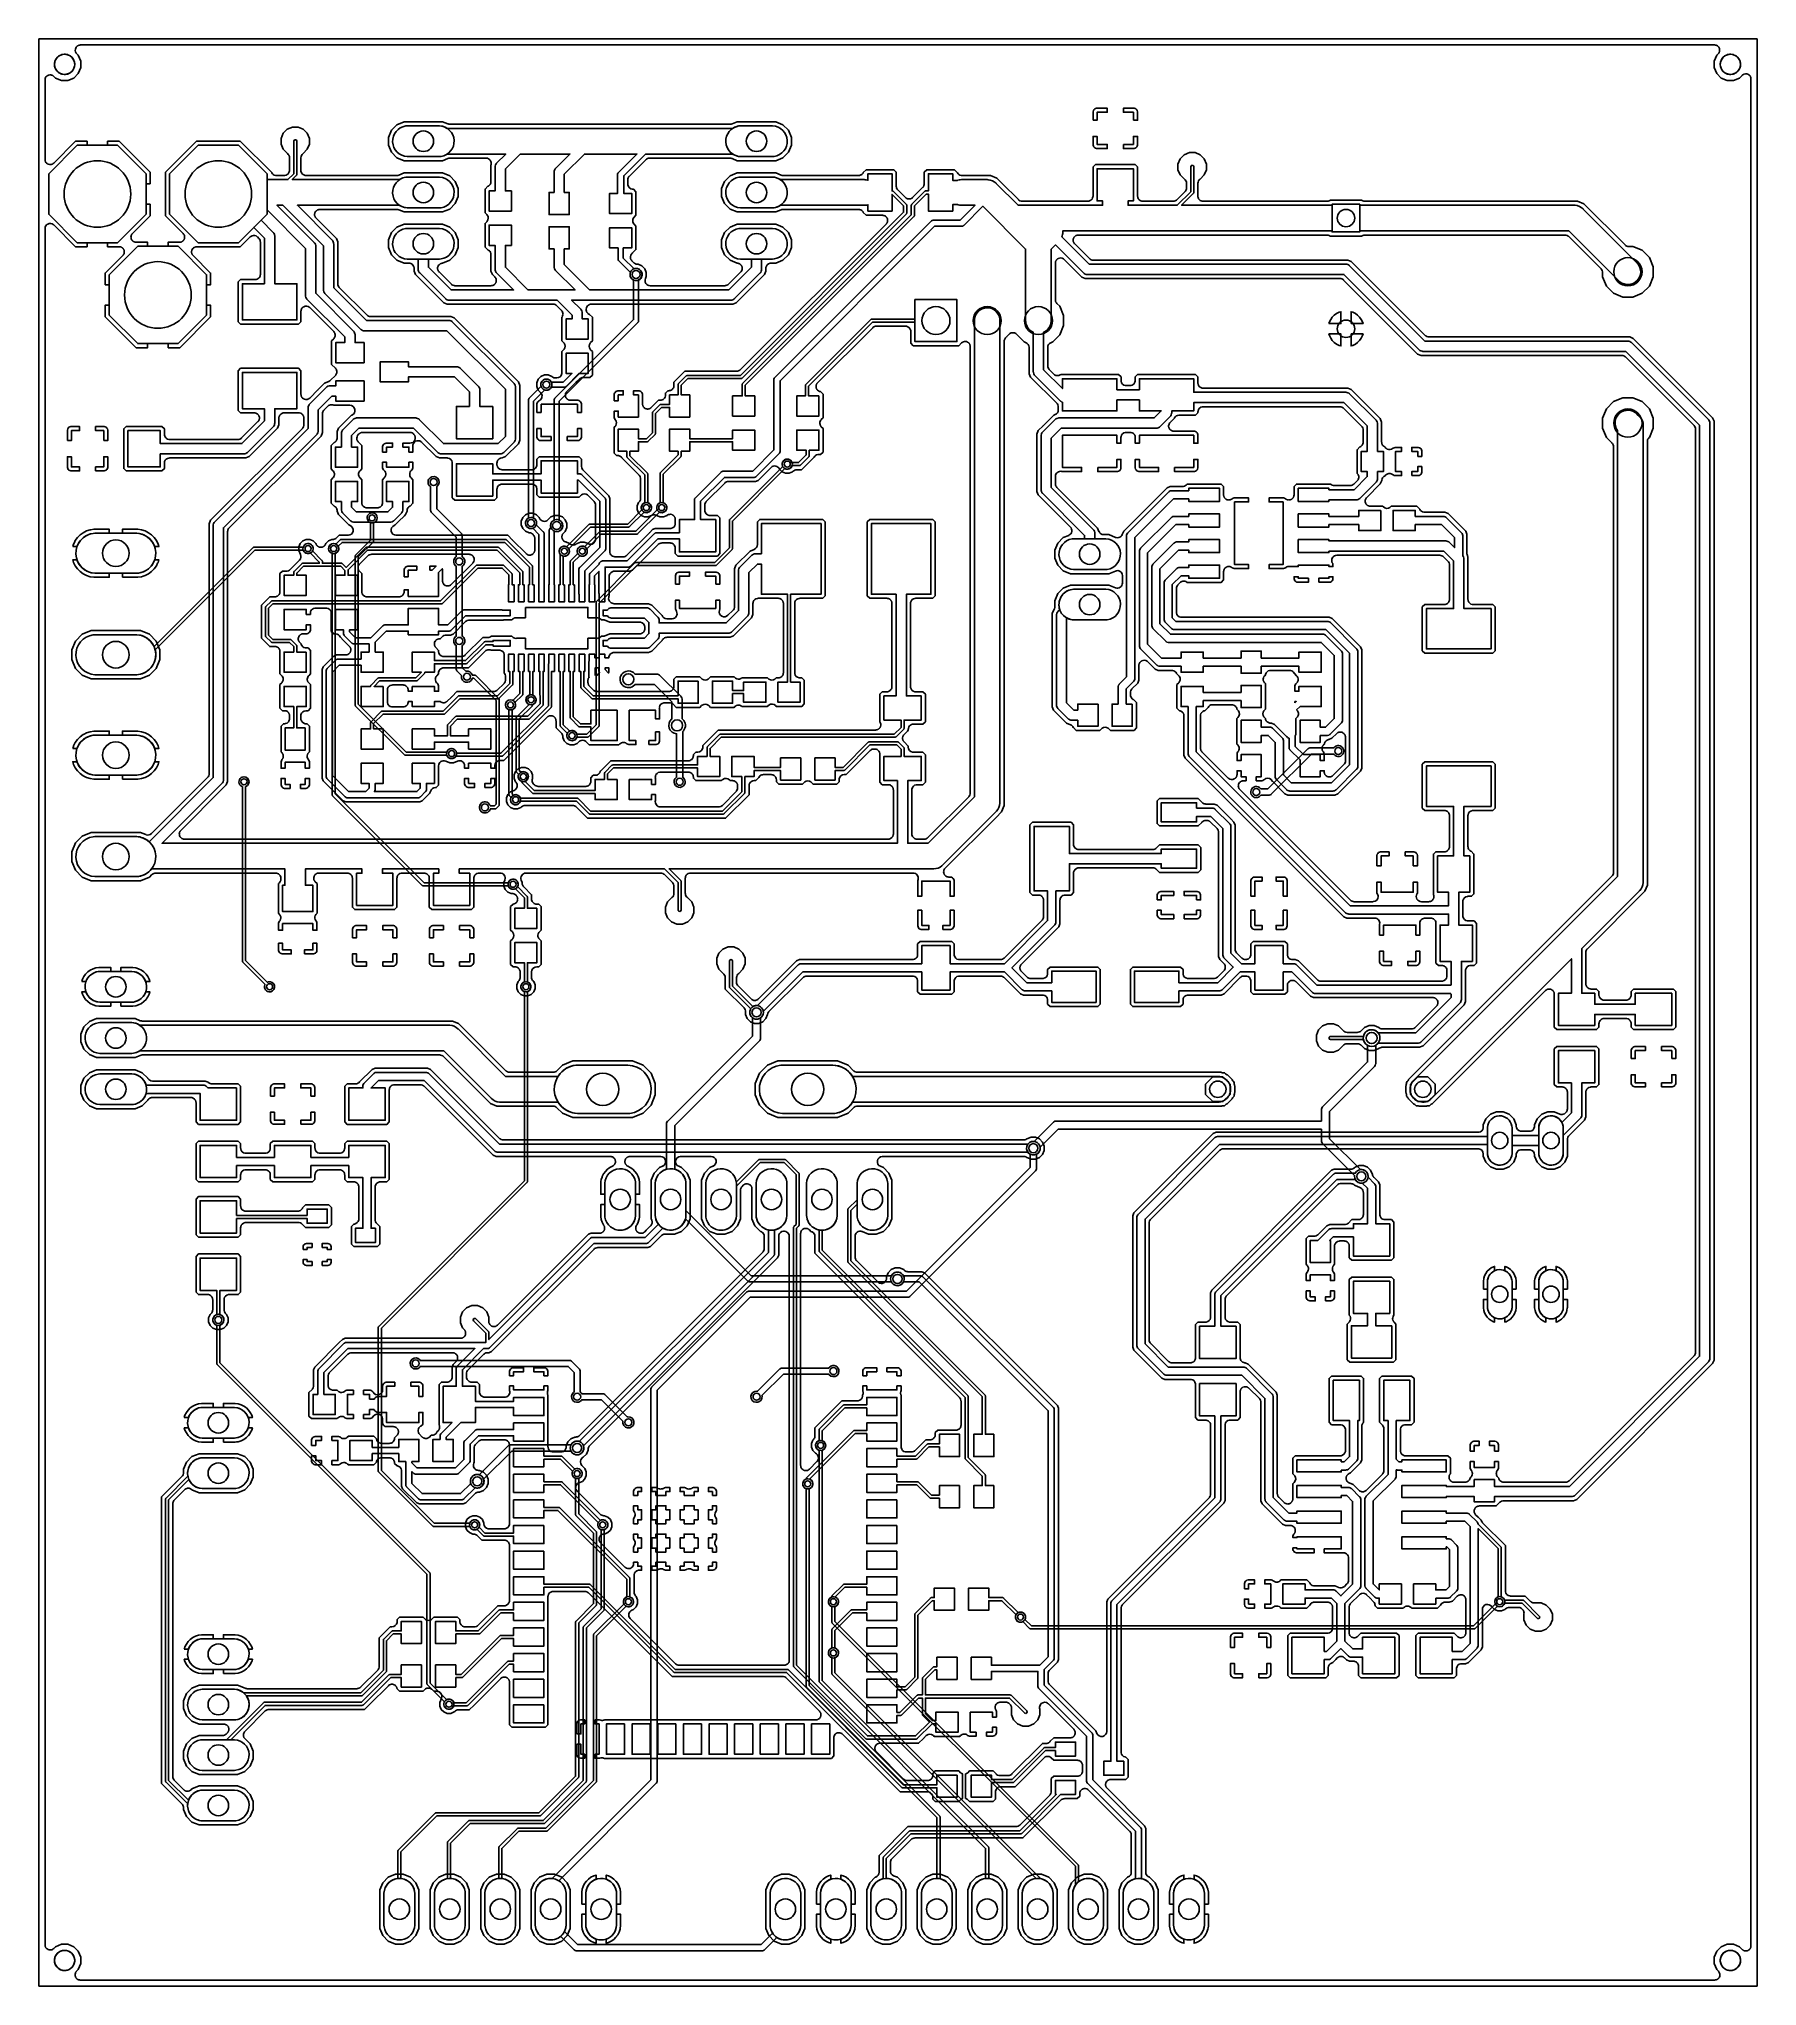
# Model space of a CAD drawing. Header units: millimetres. Extents: x 0 to 85.1, y 3.8 to 100.3.
import ezdxf

# ---------------------------------------------------------------- set-up
doc = ezdxf.new("R2010")
doc.units = ezdxf.units.MM

msp = doc.modelspace()

# ---------------------------------------------------------------- linework, layer by layer
at = {"layer": '16_copper'}
for points in [[(19.924, 94.495, 0.906347), (19.849, 96.012), (18.251, 96.012), (18.176, 96.005, 0.906347), (18.251, 94.488), (19.849, 94.488)], [(36.434, 94.495, 0.906347), (36.359, 96.012), (34.761, 96.012), (34.686, 96.005, 0.906347), (34.761, 94.488), (36.359, 94.488)], [(19.924, 91.955, 0.906347), (19.849, 93.472), (18.251, 93.472), (18.176, 93.465, 0.906347), (18.251, 91.948), (19.849, 91.948)], [(36.434, 91.955, 0.906347), (36.359, 93.472), (34.761, 93.472), (34.686, 93.465, 0.906347), (34.761, 91.948), (36.359, 91.948)], [(19.924, 89.415, 0.906347), (19.849, 90.932), (18.251, 90.932), (18.176, 90.925, 0.906347), (18.251, 89.408), (19.849, 89.408)], [(36.434, 89.415, 0.906347), (36.359, 90.932), (34.761, 90.932), (34.686, 90.925, 0.906347), (34.761, 89.408), (36.359, 89.408)], [(25.724, 75.907, 0.668179), (25.811, 76.457), (25.781, 76.472), (25.781, 82.37), (29.681, 86.27), (29.684, 86.274), (29.688, 86.278, 0.11143), (29.714, 86.328), (29.715, 86.335), (29.717, 86.345), (29.717, 86.354), (29.718, 86.36), (29.718, 88.374), (29.748, 88.389, 1), (29.434, 88.903), (29.396, 88.875, 0.509526), (29.434, 88.389), (29.464, 88.374), (29.464, 86.413), (25.564, 82.513), (25.561, 82.509), (25.557, 82.505, 0.11143), (25.531, 82.455), (25.53, 82.448), (25.528, 82.438), (25.528, 82.429), (25.527, 82.423), (25.527, 76.472), (25.497, 76.457, 0.788336), (25.678, 75.9)], [(24.448, 76.059, 0.668177), (24.528, 76.562), (24.511, 76.571), (24.511, 82.37), (25.063, 82.923), (25.082, 82.917, 1), (25.21, 83.453), (25.168, 83.46, 0.509527), (24.878, 83.121), (24.884, 83.102), (24.294, 82.513), (24.291, 82.509), (24.287, 82.505, 0.11143), (24.261, 82.455), (24.26, 82.448), (24.258, 82.438), (24.258, 82.429), (24.257, 82.423), (24.257, 76.571), (24.24, 76.562, 0.788337), (24.406, 76.052)], [(26.475, 65.542, 0.240081), (26.648, 65.69), (26.654, 65.71), (27.178, 65.71), (27.186, 65.711), (27.195, 65.712, 0.087654), (27.219, 65.722), (27.225, 65.727), (27.232, 65.732), (27.74, 66.24), (27.745, 66.247), (27.75, 66.253, 0.087651), (27.76, 66.278), (27.761, 66.285), (27.762, 66.294), (27.762, 72.358), (29.623, 74.219), (33.528, 74.219), (33.536, 74.22), (33.545, 74.221, 0.087654), (33.569, 74.231), (33.575, 74.236), (33.582, 74.241), (34.344, 75.003), (34.349, 75.01), (34.354, 75.016, 0.087651), (34.364, 75.041), (34.365, 75.048), (34.366, 75.057), (34.366, 76.422), (36.97, 79.026), (36.988, 79.016, 1), (37.18, 79.48), (37.143, 79.492, 0.612798), (36.852, 79.152), (36.862, 79.134), (34.236, 76.508), (34.231, 76.501), (34.226, 76.495, 0.087651), (34.216, 76.47), (34.215, 76.463), (34.214, 76.454), (34.214, 75.089), (33.496, 74.371), (29.591, 74.371), (29.583, 74.37), (29.574, 74.369, 0.087654), (29.55, 74.359), (29.544, 74.354), (29.537, 74.349), (27.632, 72.444), (27.627, 72.437), (27.622, 72.431, 0.087651), (27.612, 72.406), (27.611, 72.399), (27.61, 72.39), (27.61, 66.326), (27.146, 65.862), (26.654, 65.862), (26.648, 65.882, 1), (26.184, 65.69), (26.202, 65.655, 0.282029), (26.436, 65.536)], [(22.162, 61.962, 0.240079), (22.353, 62.124), (22.362, 62.154), (22.606, 62.154), (22.614, 62.155), (22.623, 62.156, 0.087654), (22.647, 62.166), (22.653, 62.171), (22.66, 62.176), (22.787, 62.303), (22.792, 62.31), (22.797, 62.316, 0.087651), (22.807, 62.341), (22.808, 62.348), (22.809, 62.357), (22.809, 67.564), (22.808, 67.572), (22.807, 67.581, 0.087654), (22.797, 67.605), (22.792, 67.611), (22.787, 67.618), (21.644, 68.761), (21.637, 68.766), (21.631, 68.771, 0.087651), (21.606, 68.781), (21.599, 68.782), (21.59, 68.783), (21.473, 68.783), (21.464, 68.813, 0.324922), (21.187, 68.982), (21.155, 68.977), (20.98, 69.151), (20.98, 70.256), (21.007, 70.275, 0.461009), (21.007, 70.695), (20.98, 70.714), (20.98, 74.193), (21.007, 74.212, 0.461009), (21.007, 74.632), (20.98, 74.651), (20.98, 75.692), (20.98, 75.698), (20.98, 75.703, 0.153128), (20.946, 75.788), (20.936, 75.8), (19.71, 77.025), (19.71, 78.13), (19.737, 78.149, 1), (19.379, 78.569), (19.348, 78.538, 0.414214), (19.379, 78.149), (19.406, 78.13), (19.406, 76.962), (19.406, 76.956), (19.406, 76.951, 0.153128), (19.44, 76.866), (19.45, 76.854), (20.676, 75.629), (20.676, 74.651), (20.649, 74.632, 0.461009), (20.649, 74.212), (20.676, 74.193), (20.676, 70.714), (20.649, 70.695, 0.461009), (20.649, 70.275), (20.676, 70.256), (20.676, 69.088), (20.676, 69.082), (20.676, 69.077, 0.153128), (20.71, 68.992), (20.72, 68.98), (20.939, 68.761), (20.934, 68.729, 0.854084), (21.464, 68.601), (21.473, 68.631), (21.558, 68.631), (22.657, 67.532), (22.657, 62.389), (22.574, 62.306), (22.362, 62.306), (22.353, 62.336, 1), (21.843, 62.124), (21.863, 62.086, 0.28203), (22.12, 61.955)], [(26.094, 74.686, 0.461006), (26.267, 75.026), (26.257, 75.044), (27.337, 76.124), (29.21, 76.124), (29.218, 76.125), (29.227, 76.126, 0.087654), (29.251, 76.136), (29.257, 76.141), (29.264, 76.146), (29.985, 76.867), (30.003, 76.857, 1), (30.195, 77.321), (30.158, 77.333, 0.612798), (29.867, 76.993), (29.877, 76.975), (29.178, 76.276), (27.305, 76.276), (27.297, 76.275), (27.288, 76.274, 0.087654), (27.264, 76.264), (27.258, 76.259), (27.251, 76.254), (26.149, 75.152), (26.131, 75.162, 1), (25.939, 74.698), (25.976, 74.686, 0.0787), (26.055, 74.68)], [(26.983, 74.686, 0.461006), (27.156, 75.026), (27.146, 75.044), (27.868, 75.766), (29.615, 75.766), (29.623, 75.768), (29.631, 75.768, 0.087654), (29.656, 75.779), (29.662, 75.783), (29.668, 75.789), (30.747, 76.867), (30.765, 76.857, 1), (30.957, 77.321), (30.92, 77.333, 0.612798), (30.629, 76.993), (30.639, 76.975), (29.583, 75.919), (27.837, 75.919), (27.828, 75.918), (27.82, 75.917, 0.087654), (27.795, 75.907), (27.79, 75.902), (27.783, 75.896), (27.038, 75.152), (27.02, 75.162, 1), (26.828, 74.698), (26.865, 74.686, 0.0787), (26.944, 74.68)], [(20.506, 64.653, 1), (20.388, 65.141), (20.351, 65.129, 0.198915), (20.215, 64.993), (20.209, 64.973), (18.193, 64.973), (15.824, 67.342), (15.824, 74.644), (16.564, 75.384), (16.569, 75.391), (16.574, 75.397, 0.087651), (16.584, 75.422), (16.585, 75.429), (16.586, 75.438), (16.586, 76.343), (16.606, 76.349, 1), (16.414, 76.813), (16.379, 76.795, 0.612802), (16.414, 76.349), (16.434, 76.343), (16.434, 75.47), (15.694, 74.73), (15.689, 74.723), (15.684, 74.717, 0.087651), (15.674, 74.692), (15.673, 74.685), (15.672, 74.676), (15.672, 67.31), (15.673, 67.302), (15.674, 67.293, 0.087654), (15.684, 67.269), (15.689, 67.263), (15.694, 67.256), (18.107, 64.843), (18.114, 64.838), (18.12, 64.833, 0.087651), (18.145, 64.823), (18.152, 64.822), (18.161, 64.821), (20.209, 64.821), (20.215, 64.801, 0.32492), (20.467, 64.647)], [(4.93, 73.845, 0.916332), (4.844, 75.819), (2.776, 75.819), (2.69, 75.811, 0.916332), (2.776, 73.838), (4.844, 73.838)], [(4.93, 68.816, 0.440011), (5.769, 70.014), (5.761, 70.042), (10.7, 74.981), (13.097, 74.981), (13.103, 74.961, 1), (13.567, 75.153), (13.549, 75.188, 0.612802), (13.103, 75.153), (13.097, 75.133), (10.668, 75.133), (10.66, 75.132), (10.651, 75.131, 0.087654), (10.627, 75.121), (10.621, 75.116), (10.614, 75.111), (5.706, 70.202), (5.68, 70.257, 0.267949), (4.844, 70.79), (2.776, 70.79), (2.69, 70.782, 0.916332), (2.776, 68.809), (4.844, 68.809)], [(23.554, 58.176, 1), (23.436, 58.664), (23.399, 58.652, 0.198915), (23.263, 58.516), (23.257, 58.496), (19.082, 58.496), (14.681, 62.897), (14.681, 74.819), (14.701, 74.825, 1), (14.509, 75.289), (14.474, 75.271, 0.612802), (14.509, 74.825), (14.529, 74.819), (14.529, 62.865), (14.53, 62.857), (14.531, 62.848, 0.087654), (14.541, 62.824), (14.546, 62.818), (14.551, 62.811), (18.996, 58.366), (19.003, 58.361), (19.009, 58.356, 0.087651), (19.034, 58.346), (19.041, 58.345), (19.05, 58.344), (23.257, 58.344), (23.263, 58.324, 0.32492), (23.515, 58.17)], [(52.944, 74.028, 0.906347), (52.869, 75.545), (51.271, 75.545), (51.196, 75.538, 0.906347), (51.271, 74.021), (52.869, 74.021)], [(52.944, 71.528, 0.906347), (52.869, 73.045), (51.271, 73.045), (51.196, 73.038, 0.906347), (51.271, 71.521), (52.869, 71.521)], [(31.814, 63.232, 0.612801), (31.929, 63.71), (31.902, 63.729), (31.902, 65.99), (31.934, 66.021, 0.414214), (31.896, 66.605), (31.877, 66.619), (31.877, 67.564), (31.875, 67.583), (31.874, 67.603, 0.118891), (31.829, 67.713), (31.803, 67.743), (31.803, 67.744), (31.803, 67.744), (30.787, 68.76), (30.772, 68.772), (30.757, 68.785, 0.118893), (30.647, 68.831), (30.607, 68.834, 0.000218), (30.607, 68.834), (29.535, 68.834), (29.521, 68.853, 1), (28.899, 68.307), (28.937, 68.269, 0.414214), (29.521, 68.307), (29.535, 68.326), (30.502, 68.326), (31.369, 67.459), (31.369, 66.619), (31.35, 66.605, 0.668179), (31.596, 65.882), (31.598, 65.882), (31.598, 63.729), (31.571, 63.71, 0.726545), (31.772, 63.225)], [(23.681, 62.367, 1), (23.563, 62.855), (23.526, 62.843), (23.508, 62.833), (23.444, 62.897), (23.444, 67.072), (23.464, 67.078, 1), (23.272, 67.542), (23.237, 67.524, 0.612802), (23.272, 67.078), (23.292, 67.072), (23.292, 62.865), (23.293, 62.857), (23.294, 62.848, 0.087654), (23.304, 62.824), (23.309, 62.818), (23.314, 62.811), (23.4, 62.725), (23.39, 62.707, 0.560025), (23.642, 62.361)], [(24.062, 63.51, 1), (23.944, 63.998), (23.907, 63.986), (23.889, 63.976), (23.802, 64.063), (23.802, 66.62), (24.438, 67.256), (24.443, 67.263), (24.448, 67.269, 0.087651), (24.458, 67.294), (24.459, 67.301), (24.46, 67.31), (24.46, 67.326), (24.48, 67.332), (24.515, 67.35, 1), (24.253, 67.778), (24.221, 67.755, 0.509525), (24.253, 67.35), (24.288, 67.332), (24.296, 67.33), (23.672, 66.705), (23.666, 66.698), (23.661, 66.692, 0.087651), (23.651, 66.667), (23.65, 66.66), (23.649, 66.651), (23.649, 64.032), (23.65, 64.023), (23.651, 64.015, 0.087654), (23.661, 63.99), (23.666, 63.985), (23.672, 63.978), (23.781, 63.868), (23.771, 63.85, 0.560025), (24.023, 63.504)], [(4.93, 63.838, 0.916332), (4.844, 65.811), (2.776, 65.811), (2.69, 65.804, 0.916332), (2.776, 63.83), (4.844, 63.83)], [(60.389, 62.724, 0.158385), (60.535, 62.813), (60.554, 62.84), (60.96, 62.84), (60.966, 62.84), (60.971, 62.84, 0.153128), (61.056, 62.874), (61.068, 62.884), (63.055, 64.872), (64.16, 64.872), (64.179, 64.845, 1), (64.599, 65.203), (64.568, 65.234, 0.414214), (64.179, 65.203), (64.16, 65.176), (62.992, 65.176), (62.986, 65.176), (62.981, 65.176, 0.153128), (62.896, 65.142), (62.884, 65.132), (60.897, 63.144), (60.554, 63.144), (60.535, 63.171, 1), (60.115, 62.813), (60.146, 62.782, 0.198912), (60.347, 62.717)], [(11.489, 53.096, 1), (11.371, 53.584), (11.334, 53.572), (11.316, 53.562), (10.236, 54.642), (10.236, 63.262), (10.256, 63.268, 1), (10.064, 63.732), (10.029, 63.714, 0.612802), (10.064, 63.268), (10.084, 63.262), (10.084, 54.61), (10.085, 54.602), (10.086, 54.593, 0.087654), (10.096, 54.569), (10.101, 54.563), (10.106, 54.556), (11.208, 53.454), (11.198, 53.436, 0.560025), (11.45, 53.09)], [(4.93, 58.809, 0.916332), (4.844, 60.782), (2.776, 60.782), (2.69, 60.775, 0.916332), (2.776, 58.801), (4.844, 58.801)], [(4.684, 52.585, 0.906347), (4.609, 54.102), (3.011, 54.102), (2.936, 54.095, 0.906347), (3.011, 52.578), (4.609, 52.578)], [(21.649, 26.426, 1), (21.531, 26.914), (21.494, 26.902, 0.198915), (21.358, 26.766), (21.352, 26.746), (19.59, 26.746), (16.967, 29.369), (16.967, 36.417), (24.184, 43.634), (24.189, 43.641), (24.194, 43.647, 0.087651), (24.204, 43.672), (24.205, 43.679), (24.206, 43.688), (24.206, 53.102), (24.226, 53.108, 1), (24.034, 53.572), (23.999, 53.554, 0.612802), (24.034, 53.108), (24.054, 53.102), (24.054, 43.72), (16.837, 36.503), (16.832, 36.496), (16.827, 36.49, 0.087651), (16.817, 36.465), (16.816, 36.458), (16.815, 36.449), (16.815, 29.337), (16.816, 29.329), (16.817, 29.32, 0.087654), (16.827, 29.296), (16.832, 29.29), (16.837, 29.283), (19.504, 26.616), (19.511, 26.611), (19.517, 26.606, 0.087651), (19.542, 26.596), (19.549, 26.595), (19.558, 26.594), (21.352, 26.594), (21.358, 26.574, 0.32492), (21.61, 26.42)], [(42.611, 38.53, 1), (42.479, 39.194), (42.436, 39.182, 0.196426), (42.243, 39.014), (35.302, 39.014), (32.064, 42.253), (32.064, 43.598), (32.057, 43.673, 0.276738), (31.559, 44.279), (31.505, 44.296), (31.505, 46.458), (35.704, 50.656), (35.71, 50.664), (35.717, 50.671, 0.132344), (35.761, 50.768), (35.761, 50.776, 0.018059), (35.762, 50.791), (35.763, 50.8), (35.763, 51.801), (35.783, 51.816, 1), (35.337, 52.324), (35.306, 52.293, 0.414214), (35.337, 51.816), (35.357, 51.801), (35.357, 50.884), (31.158, 46.686), (31.152, 46.678), (31.145, 46.671, 0.132344), (31.101, 46.574), (31.101, 46.566, 0.018059), (31.1, 46.551), (31.099, 46.542), (31.099, 44.296), (31.045, 44.279, 0.303347), (30.54, 43.598), (30.54, 42), (30.547, 41.925, 0.817079), (32.04, 41.845), (35.131, 38.754), (35.136, 38.751), (35.14, 38.746, 0.153125), (35.223, 38.71), (35.239, 38.71), (42.243, 38.71), (42.264, 38.674, 0.26795), (42.567, 38.525)], [(4.684, 50.045, 0.906347), (4.609, 51.562), (3.011, 51.562), (2.936, 51.555, 0.906347), (3.011, 50.038), (4.609, 50.038)], [(66.184, 49.386, 0.157846), (66.241, 49.498), (66.241, 49.506, 0.018059), (66.242, 49.521), (66.243, 49.53), (66.243, 50.441), (66.27, 50.456, 1), (65.81, 51.144), (65.767, 51.111, 0.493145), (65.81, 50.456), (65.837, 50.441), (65.837, 49.614), (63.61, 47.388), (63.604, 47.38), (63.597, 47.373, 0.132344), (63.553, 47.276), (63.553, 47.268, 0.018059), (63.552, 47.253), (63.551, 47.244), (63.551, 46.685), (50.419, 46.685), (50.409, 46.684), (50.399, 46.684, 0.132342), (50.3, 46.647), (50.294, 46.641, 0.018024), (50.282, 46.632), (50.275, 46.626), (49.323, 45.673), (49.298, 45.677, 0.816683), (49.124, 45.037), (49.124, 44.386), (42.99, 38.252), (35.179, 38.252), (35.173, 38.252), (35.168, 38.252, 0.153128), (35.083, 38.218), (35.071, 38.208), (30.372, 33.509), (30.369, 33.504), (30.364, 33.5, 0.153125), (30.328, 33.417), (30.328, 33.401), (30.328, 14.033), (25.435, 9.14), (25.397, 9.144, 0.414214), (24.598, 8.419), (24.598, 6.821), (24.605, 6.746, 0.566493), (25.814, 6.245), (25.853, 6.277), (26.522, 5.607), (26.527, 5.604), (26.531, 5.599, 0.153125), (26.614, 5.563), (26.63, 5.563), (35.847, 5.563), (35.853, 5.563), (35.858, 5.563, 0.153128), (35.943, 5.597), (35.955, 5.607), (36.57, 6.222), (36.598, 6.204, 0.566493), (37.752, 6.821), (37.752, 8.419), (37.745, 8.494, 0.906347), (36.228, 8.419), (36.228, 6.821), (36.235, 6.746, 0.098491), (36.336, 6.466), (36.354, 6.438), (35.784, 5.867), (26.693, 5.867), (26.042, 6.518), (26.05, 6.532, 0.098492), (26.122, 6.821), (26.122, 8.419), (26.115, 8.494, 0.222157), (25.758, 9.033), (30.588, 13.862), (30.591, 13.867), (30.596, 13.871, 0.153125), (30.632, 13.954), (30.632, 13.97), (30.632, 33.338), (35.242, 37.948), (43.053, 37.948), (43.059, 37.948), (43.064, 37.948, 0.153128), (43.149, 37.982), (43.161, 37.992), (49.384, 44.215), (49.387, 44.22), (49.392, 44.224, 0.153125), (49.428, 44.307), (49.428, 44.323), (49.428, 45.037), (49.464, 45.058, 0.26795), (49.614, 45.361), (49.61, 45.386), (50.503, 46.279), (63.551, 46.279), (63.551, 45.72), (63.552, 45.71), (63.552, 45.7, 0.132342), (63.589, 45.601), (63.595, 45.595, 0.018024), (63.604, 45.583), (63.61, 45.576), (65.198, 43.989), (65.195, 43.964, 1), (65.87, 43.92), (65.87, 43.964, 0.414214), (65.51, 44.279), (65.485, 44.276), (63.957, 45.804), (63.957, 47.16)], [(29.281, 47.067, 0.924391), (29.187, 49.46), (26.693, 49.46), (26.599, 49.453, 0.924391), (26.693, 47.06), (29.187, 47.06)], [(39.441, 47.067, 0.924391), (39.347, 49.46), (36.853, 49.46), (36.759, 49.453, 0.924391), (36.853, 47.06), (39.347, 47.06)], [(4.684, 47.505, 0.906347), (4.609, 49.022), (3.011, 49.022), (2.936, 49.015, 0.906347), (3.011, 47.498), (4.609, 47.498)], [(72.492, 44.508, 0.349916), (73, 45.076), (73, 46.364), (72.992, 46.432, 0.893655), (71.78, 46.364), (71.78, 45.076), (71.788, 45.008, 0.38172), (72.424, 44.501)], [(75.032, 44.508, 0.349916), (75.54, 45.076), (75.54, 46.364), (75.532, 46.432, 0.893655), (74.32, 46.364), (74.32, 45.076), (74.328, 45.008, 0.38172), (74.964, 44.501)], [(28.914, 41.282, 0.357806), (29.564, 42), (29.564, 43.598), (29.557, 43.673, 0.906347), (28.04, 43.598), (28.04, 42), (28.047, 41.925, 0.385742), (28.839, 41.275)], [(33.914, 41.282, 0.357806), (34.564, 42), (34.564, 43.598), (34.557, 43.673, 0.906347), (33.04, 43.598), (33.04, 42), (33.047, 41.925, 0.385742), (33.839, 41.275)], [(36.414, 41.282, 0.357806), (37.064, 42), (37.064, 43.598), (37.057, 43.673, 0.906347), (35.54, 43.598), (35.54, 42), (35.547, 41.925, 0.385742), (36.339, 41.275)], [(38.914, 41.282, 0.357806), (39.564, 42), (39.564, 43.598), (39.557, 43.673, 0.906347), (38.04, 43.598), (38.04, 42), (38.047, 41.925, 0.385742), (38.839, 41.275)], [(41.414, 41.282, 0.357806), (42.064, 42), (42.064, 43.598), (42.057, 43.673, 0.906347), (40.54, 43.598), (40.54, 42), (40.547, 41.925, 0.385742), (41.339, 41.275)], [(72.492, 36.888, 0.349916), (73, 37.456), (73, 38.744), (72.992, 38.812, 0.893655), (71.78, 38.744), (71.78, 37.456), (71.788, 37.388, 0.38172), (72.424, 36.881)], [(75.032, 36.888, 0.349916), (75.54, 37.456), (75.54, 38.744), (75.532, 38.812, 0.893655), (74.32, 38.744), (74.32, 37.456), (74.328, 37.388, 0.38172), (74.964, 36.881)], [(20.379, 17.536, 1), (20.261, 18.024), (20.224, 18.012), (20.206, 18.002), (19.38, 18.828), (19.38, 24.257), (19.379, 24.265), (19.378, 24.274, 0.087654), (19.368, 24.298), (19.363, 24.304), (19.358, 24.311), (8.966, 34.703), (8.966, 36.566), (8.996, 36.575, 1), (8.784, 37.085), (8.746, 37.065, 0.612802), (8.784, 36.575), (8.814, 36.566), (8.814, 34.671), (8.815, 34.663), (8.816, 34.654, 0.087654), (8.826, 34.63), (8.831, 34.624), (8.836, 34.617), (19.228, 24.225), (19.228, 18.796), (19.229, 18.788), (19.23, 18.779, 0.087654), (19.24, 18.755), (19.245, 18.749), (19.25, 18.742), (20.098, 17.894), (20.088, 17.876, 0.560025), (20.34, 17.53)], [(29.274, 31.482, 0.92439), (29.188, 32.025), (29.156, 32.02), (28.048, 33.128), (28.043, 33.131), (28.039, 33.136, 0.153125), (27.956, 33.172), (27.94, 33.172), (26.899, 33.172), (26.88, 33.199), (26.849, 33.23), (26.822, 33.249), (26.822, 34.29), (26.822, 34.296), (26.822, 34.301, 0.153128), (26.788, 34.386), (26.778, 34.398), (26.397, 34.779), (26.392, 34.782), (26.388, 34.787, 0.153125), (26.305, 34.823), (26.289, 34.823), (18.898, 34.823), (18.879, 34.85, 1), (18.459, 34.492), (18.49, 34.461, 0.414214), (18.879, 34.492), (18.898, 34.519), (26.226, 34.519), (26.518, 34.227), (26.518, 33.249), (26.491, 33.23, 1), (26.849, 32.81), (26.88, 32.841), (26.899, 32.868), (27.877, 32.868), (28.94, 31.804), (28.935, 31.772, 0.461008), (29.232, 31.475)], [(35.624, 32.752, 0.368919), (35.835, 33.042), (35.83, 33.074), (36.893, 34.138), (39.141, 34.138), (39.16, 34.111, 1), (39.58, 34.469), (39.549, 34.5, 0.414214), (39.16, 34.469), (39.141, 34.442), (36.83, 34.442), (36.824, 34.442), (36.819, 34.442, 0.153128), (36.734, 34.408), (36.722, 34.398), (35.614, 33.29), (35.582, 33.295, 1), (35.538, 32.745), (35.582, 32.745)], [(9.764, 30.975, 0.906347), (9.689, 32.492), (8.091, 32.492), (8.016, 32.485, 0.906347), (8.091, 30.968), (9.689, 30.968)], [(9.764, 28.475, 0.906347), (9.689, 29.992), (8.091, 29.992), (8.016, 29.985, 0.906347), (8.091, 28.468), (9.689, 28.468)], [(21.783, 28.497, 0.450214), (22.038, 28.935), (23.431, 30.328), (26.368, 30.328), (26.389, 30.292, 1), (26.951, 30.668), (26.924, 30.703, 0.531439), (26.368, 30.632), (23.368, 30.632), (23.362, 30.632), (23.357, 30.632, 0.153128), (23.272, 30.598), (23.26, 30.588), (21.823, 29.15), (21.783, 29.161, 1), (21.651, 28.497), (21.695, 28.492), (21.739, 28.492)], [(47.102, 6.103, 0.357806), (47.752, 6.821), (47.752, 8.419), (47.745, 8.494, 0.330355), (47.102, 9.137), (47.066, 9.14), (47.066, 10.668), (47.065, 10.676), (47.064, 10.685, 0.087654), (47.054, 10.709), (47.049, 10.715), (47.044, 10.722), (38.811, 18.955), (38.811, 30.369), (38.831, 30.375, 1), (38.639, 30.839), (38.604, 30.821, 0.612802), (38.639, 30.375), (38.659, 30.369), (38.659, 18.923), (38.66, 18.915), (38.661, 18.906, 0.087654), (38.671, 18.882), (38.676, 18.876), (38.681, 18.869), (46.914, 10.636), (46.914, 9.14), (46.878, 9.137, 0.357806), (46.228, 8.419), (46.228, 6.821), (46.235, 6.746, 0.385742), (47.027, 6.096)], [(17.972, 6.103, 0.357806), (18.622, 6.821), (18.622, 8.419), (18.615, 8.494, 0.330355), (17.972, 9.137), (17.936, 9.14), (17.936, 10.462), (19.717, 12.243), (24.812, 12.243), (24.82, 12.244), (24.829, 12.245, 0.087654), (24.853, 12.255), (24.859, 12.26), (24.866, 12.265), (26.724, 14.123), (26.729, 14.13), (26.734, 14.136, 0.087651), (26.744, 14.161), (26.745, 14.168), (26.746, 14.177), (26.746, 21.812), (27.613, 22.679), (27.618, 22.686), (27.623, 22.692, 0.087651), (27.633, 22.717), (27.634, 22.724), (27.635, 22.733), (27.635, 26.289), (27.634, 26.297), (27.633, 26.306, 0.087654), (27.623, 26.33), (27.618, 26.336), (27.613, 26.343), (26.746, 27.21), (26.746, 28.972), (26.766, 28.978, 1), (26.574, 29.442), (26.539, 29.424, 0.612802), (26.574, 28.978), (26.594, 28.972), (26.594, 27.178), (26.595, 27.17), (26.596, 27.161, 0.087654), (26.606, 27.137), (26.611, 27.131), (26.616, 27.124), (27.483, 26.257), (27.483, 22.765), (26.616, 21.898), (26.611, 21.891), (26.606, 21.885, 0.087651), (26.596, 21.86), (26.595, 21.853), (26.594, 21.844), (26.594, 14.209), (24.78, 12.395), (19.685, 12.395), (19.677, 12.394), (19.668, 12.393, 0.087654), (19.644, 12.383), (19.638, 12.378), (19.631, 12.373), (17.806, 10.548), (17.801, 10.541), (17.796, 10.535, 0.087651), (17.786, 10.51), (17.785, 10.503), (17.784, 10.494), (17.784, 9.14), (17.748, 9.137, 0.357806), (17.098, 8.419), (17.098, 6.821), (17.105, 6.746, 0.385742), (17.897, 6.096)], [(44.602, 6.103, 0.357806), (45.252, 6.821), (45.252, 8.419), (45.245, 8.494, 0.303346), (44.675, 9.122), (44.653, 9.126), (44.653, 12.192), (44.652, 12.2), (44.651, 12.209, 0.087654), (44.641, 12.233), (44.636, 12.239), (44.631, 12.246), (38.176, 18.701), (38.176, 28.464), (38.196, 28.47, 1), (38.004, 28.934), (37.969, 28.916, 0.612802), (38.004, 28.47), (38.024, 28.464), (38.024, 18.669), (38.025, 18.661), (38.026, 18.652, 0.087654), (38.036, 18.628), (38.041, 18.622), (38.046, 18.615), (44.501, 12.16), (44.501, 9.144), (44.453, 9.144, 0.385743), (43.728, 8.419), (43.728, 6.821), (43.735, 6.746, 0.385742), (44.527, 6.096)], [(20.472, 6.103, 0.357806), (21.122, 6.821), (21.122, 8.419), (21.115, 8.494, 0.357806), (20.397, 9.144), (20.396, 9.144), (20.396, 10.89), (21.368, 11.862), (25.019, 11.862), (25.027, 11.863), (25.036, 11.864, 0.087654), (25.06, 11.874), (25.066, 11.879), (25.073, 11.884), (27.105, 13.916), (27.11, 13.923), (27.115, 13.929, 0.087651), (27.125, 13.954), (27.126, 13.961), (27.127, 13.97), (27.127, 21.558), (27.994, 22.425), (27.999, 22.432), (28.004, 22.438, 0.087651), (28.014, 22.463), (28.015, 22.47), (28.016, 22.479), (28.016, 26.432), (28.036, 26.438, 1), (27.844, 26.902), (27.809, 26.884, 0.612802), (27.844, 26.438), (27.864, 26.432), (27.864, 22.511), (26.997, 21.644), (26.992, 21.637), (26.987, 21.631, 0.087651), (26.977, 21.606), (26.976, 21.599), (26.975, 21.59), (26.975, 14.002), (24.987, 12.014), (21.336, 12.014), (21.328, 12.013), (21.319, 12.012, 0.087654), (21.295, 12.002), (21.289, 11.997), (21.282, 11.992), (20.266, 10.976), (20.261, 10.969), (20.256, 10.963, 0.087651), (20.246, 10.938), (20.245, 10.931), (20.244, 10.922), (20.244, 9.136), (20.175, 9.122, 0.330355), (19.598, 8.419), (19.598, 6.821), (19.605, 6.746, 0.385742), (20.397, 6.096)], [(22.972, 6.103, 0.357806), (23.622, 6.821), (23.622, 8.419), (23.615, 8.494, 0.330355), (22.972, 9.137), (22.936, 9.14), (22.936, 10.636), (23.781, 11.481), (25.146, 11.481), (25.154, 11.482), (25.163, 11.483, 0.087654), (25.187, 11.493), (25.193, 11.498), (25.2, 11.503), (27.613, 13.916), (27.618, 13.923), (27.623, 13.929, 0.087651), (27.633, 13.954), (27.634, 13.961), (27.635, 13.97), (27.635, 21.177), (29.096, 22.638), (29.114, 22.628, 1), (29.306, 23.092), (29.269, 23.104, 0.612798), (28.978, 22.764), (28.988, 22.746), (27.505, 21.263), (27.5, 21.256), (27.495, 21.25, 0.087651), (27.485, 21.225), (27.484, 21.218), (27.483, 21.209), (27.483, 14.002), (25.114, 11.633), (23.749, 11.633), (23.741, 11.632), (23.732, 11.631, 0.087654), (23.708, 11.621), (23.702, 11.616), (23.695, 11.611), (22.806, 10.722), (22.801, 10.715), (22.796, 10.709, 0.087651), (22.786, 10.684), (22.785, 10.677), (22.784, 10.668), (22.784, 9.14), (22.748, 9.137, 0.357806), (22.098, 8.419), (22.098, 6.821), (22.105, 6.746, 0.385742), (22.897, 6.096)], [(52.102, 6.103, 0.357806), (52.752, 6.821), (52.752, 8.419), (52.745, 8.494, 0.566493), (51.536, 8.995), (51.511, 8.975), (51.511, 9.779), (51.51, 9.787), (51.509, 9.796, 0.087654), (51.499, 9.82), (51.494, 9.826), (51.489, 9.833), (39.446, 21.876), (39.446, 22.622), (39.466, 22.628, 1), (39.274, 23.092), (39.239, 23.074, 0.612802), (39.274, 22.628), (39.294, 22.622), (39.294, 21.844), (39.295, 21.836), (39.296, 21.827, 0.087654), (39.306, 21.803), (39.311, 21.797), (39.316, 21.79), (51.359, 9.747), (51.359, 8.809), (51.336, 8.774, 0.123338), (51.228, 8.419), (51.228, 6.821), (51.235, 6.746, 0.385742), (52.027, 6.096)], [(71.128, 21.515), (71.137, 21.516, 0.087654), (71.161, 21.526), (71.167, 21.531), (71.174, 21.536), (72.276, 22.638), (72.294, 22.628, 1), (72.486, 23.092), (72.449, 23.104, 0.612798), (72.158, 22.764), (72.168, 22.746), (71.088, 21.666), (49.181, 21.666), (48.863, 21.984), (48.873, 22.002, 1), (48.409, 22.194), (48.397, 22.157, 0.612798), (48.737, 21.866), (48.755, 21.876), (49.095, 21.536), (49.102, 21.531), (49.108, 21.526, 0.087651), (49.133, 21.516), (49.14, 21.515), (49.149, 21.514), (71.12, 21.514)], [(9.764, 19.505, 0.906347), (9.689, 21.022), (8.091, 21.022), (8.016, 21.015, 0.906347), (8.091, 19.498), (9.689, 19.498)], [(49.602, 6.103, 0.357806), (50.252, 6.821), (50.252, 8.419), (50.245, 8.494, 0.303346), (49.675, 9.122), (49.606, 9.136, 0.171729), (49.594, 9.185), (49.589, 9.191), (49.584, 9.198), (39.446, 19.336), (39.446, 20.082), (39.466, 20.088, 1), (39.274, 20.552), (39.239, 20.534, 0.612802), (39.274, 20.088), (39.294, 20.082), (39.294, 19.304), (39.295, 19.296), (39.296, 19.287, 0.087654), (39.306, 19.263), (39.311, 19.257), (39.316, 19.25), (49.425, 9.141), (49.378, 9.137, 0.357806), (48.728, 8.419), (48.728, 6.821), (48.735, 6.746, 0.385742), (49.527, 6.096)], [(9.764, 17.005, 0.906347), (9.689, 18.522), (8.091, 18.522), (8.016, 18.515, 0.906347), (8.091, 16.998), (9.689, 16.998)], [(9.764, 14.505, 0.906347), (9.689, 16.022), (8.091, 16.022), (8.016, 16.015, 0.906347), (8.091, 14.498), (9.689, 14.498)], [(9.764, 12.005, 0.906347), (9.689, 13.522), (8.091, 13.522), (8.016, 13.515, 0.906347), (8.091, 11.998), (9.689, 11.998)], [(27.972, 6.103, 0.357806), (28.622, 6.821), (28.622, 8.419), (28.615, 8.494, 0.906347), (27.098, 8.419), (27.098, 6.821), (27.105, 6.746, 0.385742), (27.897, 6.096)], [(39.602, 6.103, 0.357806), (40.252, 6.821), (40.252, 8.419), (40.245, 8.494, 0.906347), (38.728, 8.419), (38.728, 6.821), (38.735, 6.746, 0.385742), (39.527, 6.096)], [(42.102, 6.103, 0.357806), (42.752, 6.821), (42.752, 8.419), (42.745, 8.494, 0.906347), (41.228, 8.419), (41.228, 6.821), (41.235, 6.746, 0.385742), (42.027, 6.096)], [(54.602, 6.103, 0.357806), (55.252, 6.821), (55.252, 8.419), (55.245, 8.494, 0.906347), (53.728, 8.419), (53.728, 6.821), (53.735, 6.746, 0.385742), (54.527, 6.096)], [(57.102, 6.103, 0.357806), (57.752, 6.821), (57.752, 8.419), (57.745, 8.494, 0.906347), (56.228, 8.419), (56.228, 6.821), (56.235, 6.746, 0.385742), (57.027, 6.096)]]:
    msp.add_lwpolyline(points, format="xyb", close=True, dxfattribs=at)
for points in [[(5.309, 91.634), (5.309, 93.633), (3.895, 95.047), (1.896, 95.047), (0.483, 93.633), (0.483, 91.634), (1.896, 90.221), (3.895, 90.221)], [(11.303, 91.634), (11.303, 93.633), (9.889, 95.047), (7.891, 95.047), (6.477, 93.633), (6.477, 91.634), (7.891, 90.221), (9.889, 90.221)], [(65.456, 92.126), (64.084, 92.126), (64.084, 90.754), (65.456, 90.754)], [(8.306, 86.631), (8.306, 88.629), (6.892, 90.043), (4.893, 90.043), (3.48, 88.629), (3.48, 86.631), (4.893, 85.217), (6.892, 85.217)], [(45.492, 87.403), (43.407, 87.403), (43.407, 85.318), (45.492, 85.318)], [(59.03, 48.007), (59.03, 48.513), (58.673, 48.87), (58.167, 48.87), (57.81, 48.513), (57.81, 48.007), (58.167, 47.65), (58.673, 47.65)], [(69.19, 48.007), (69.19, 48.513), (68.833, 48.87), (68.327, 48.87), (67.97, 48.513), (67.97, 48.007), (68.327, 47.65), (68.833, 47.65)]]:
    msp.add_lwpolyline(points, close=True, dxfattribs=at)
at = {"layer": '1_copper'}
for points in [[(83.067, 4.112), (83.085, 4.113), (83.085, 4.113), (83.085, 4.113), (83.107, 4.118), (83.124, 4.122), (83.124, 4.122), (83.124, 4.122, 0.039031), (83.16, 4.138), (83.161, 4.138), (83.161, 4.138), (83.176, 4.147), (83.194, 4.158), (83.194, 4.158), (83.195, 4.158), (83.209, 4.17), (83.225, 4.184, 0.039248), (83.251, 4.214), (83.251, 4.214), (83.251, 4.214), (83.26, 4.23), (83.272, 4.248, 0.198684), (83.287, 4.442), (83.287, 4.442), (83.287, 4.442, 0.078615), (83.251, 4.513), (83.226, 4.543, 0.000661), (83.225, 4.544), (83.142, 4.627), (83.02, 4.921), (83.02, 5.239), (83.142, 5.533), (83.367, 5.758), (83.661, 5.88), (83.979, 5.88), (84.273, 5.758), (84.407, 5.624), (84.422, 5.612), (84.437, 5.598), (84.438, 5.598), (84.438, 5.598, 0.039247), (84.472, 5.577), (84.488, 5.57), (84.508, 5.562), (84.508, 5.562), (84.508, 5.562), (84.526, 5.558), (84.547, 5.553, 0.118225), (84.665, 5.562), (84.665, 5.562), (84.665, 5.562), (84.682, 5.569), (84.702, 5.577, 0.078831), (84.766, 5.624), (84.778, 5.637), (84.792, 5.654), (84.792, 5.654), (84.792, 5.654), (84.802, 5.669), (84.813, 5.688, 0.000217), (84.813, 5.688), (84.82, 5.705), (84.828, 5.724, 0.039245), (84.838, 5.763), (84.838, 5.763), (84.838, 5.763), (84.841, 5.803, 0.000661), (84.841, 5.804), (84.841, 98.336), (84.839, 98.356), (84.838, 98.376, 0.000218), (84.838, 98.376), (84.833, 98.397), (84.829, 98.415), (84.829, 98.415), (84.829, 98.415), (84.821, 98.434), (84.813, 98.451, 0.039246), (84.793, 98.485), (84.793, 98.485), (84.793, 98.486), (84.781, 98.5), (84.767, 98.516, 0.039248), (84.737, 98.542), (84.737, 98.542), (84.737, 98.542, 0.23957), (84.509, 98.578), (84.509, 98.578), (84.509, 98.578), (84.489, 98.57), (84.472, 98.563, 0.000217), (84.472, 98.563), (84.454, 98.552), (84.438, 98.542), (84.438, 98.542), (84.438, 98.542), (84.408, 98.517, 0.000661), (84.407, 98.516), (84.273, 98.382), (83.979, 98.26), (83.661, 98.26), (83.367, 98.382), (83.142, 98.607), (83.02, 98.901), (83.02, 99.219), (83.142, 99.513), (83.215, 99.586, 0.078396), (83.262, 99.65), (83.262, 99.651), (83.262, 99.651, 0.039032), (83.277, 99.687), (83.277, 99.687), (83.277, 99.687), (83.281, 99.705), (83.286, 99.726, 0.118225), (83.277, 99.844), (83.277, 99.844), (83.277, 99.844, 0.078397), (83.241, 99.915), (83.241, 99.915), (83.241, 99.915), (83.229, 99.929), (83.216, 99.945, 0.039247), (83.185, 99.971), (83.185, 99.971), (83.185, 99.971, 0.078614), (83.114, 100.007), (83.094, 100.012), (83.076, 100.017), (83.076, 100.017), (83.076, 100.017), (83.036, 100.02, 0.000661), (83.035, 100.02), (2.055, 100.02), (2.033, 100.018), (2.015, 100.017), (2.015, 100.017), (2.015, 100.017), (1.993, 100.012), (1.976, 100.008), (1.976, 100.008), (1.976, 100.008, 0.039031), (1.94, 99.992), (1.939, 99.992), (1.939, 99.992), (1.924, 99.983), (1.906, 99.972), (1.906, 99.972), (1.905, 99.972), (1.892, 99.96), (1.875, 99.946), (1.875, 99.946), (1.875, 99.946, 0.03903), (1.849, 99.916), (1.849, 99.916), (1.849, 99.916, 0.23957), (1.813, 99.688), (1.813, 99.688), (1.813, 99.688, 0.078615), (1.849, 99.617), (1.874, 99.587, 0.000661), (1.875, 99.586), (1.948, 99.513), (2.07, 99.219), (2.07, 98.901), (1.948, 98.607), (1.723, 98.382), (1.429, 98.26), (1.111, 98.26), (0.817, 98.382), (0.734, 98.465), (0.718, 98.478), (0.704, 98.491, 0.039246), (0.67, 98.512), (0.669, 98.512), (0.669, 98.512, 0.039032), (0.633, 98.527), (0.633, 98.527), (0.633, 98.527), (0.615, 98.531), (0.594, 98.536, 0.118225), (0.476, 98.527), (0.476, 98.527), (0.476, 98.527, 0.078397), (0.405, 98.491), (0.405, 98.491), (0.405, 98.491), (0.391, 98.479), (0.375, 98.466, 0.039247), (0.349, 98.435), (0.349, 98.435), (0.349, 98.435, 0.078614), (0.313, 98.364), (0.307, 98.341), (0.303, 98.326), (0.303, 98.326), (0.303, 98.326), (0.3, 98.286, 0.000661), (0.3, 98.285), (0.3, 94.347), (0.302, 94.327), (0.303, 94.307, 0.000218), (0.303, 94.307), (0.308, 94.286), (0.312, 94.269, 0.039247), (0.328, 94.232), (0.328, 94.232), (0.328, 94.232, 0.158206), (0.438, 94.121), (0.458, 94.112), (0.475, 94.105), (0.475, 94.105), (0.475, 94.105, 0.118223), (0.593, 94.096), (0.614, 94.101), (0.632, 94.105), (0.632, 94.105), (0.632, 94.105), (0.651, 94.113), (0.669, 94.12, 0.039465), (0.703, 94.141), (0.733, 94.167, 0.000659), (0.734, 94.167), (1.813, 95.247), (2.388, 95.247), (2.388, 95.047), (1.896, 95.047), (0.483, 93.633), (0.483, 91.634), (1.896, 90.221), (2.388, 90.221), (2.388, 90.021), (1.813, 90.021), (0.734, 91.1), (0.718, 91.114), (0.704, 91.126), (0.703, 91.126), (0.703, 91.126, 0.118003), (0.594, 91.172), (0.594, 91.172), (0.594, 91.172, 0.157979), (0.439, 91.147), (0.439, 91.147), (0.439, 91.147, 0.039027), (0.405, 91.127), (0.405, 91.127), (0.405, 91.127), (0.391, 91.115), (0.375, 91.101, 0.118225), (0.313, 91), (0.313, 91), (0.313, 91), (0.307, 90.978), (0.303, 90.961), (0.303, 90.961), (0.303, 90.961), (0.3, 90.922, 0.000658), (0.3, 90.921), (0.3, 5.855), (0.302, 5.833), (0.303, 5.815), (0.303, 5.815), (0.303, 5.815), (0.308, 5.793), (0.312, 5.776), (0.312, 5.776), (0.312, 5.776), (0.32, 5.757), (0.328, 5.74), (0.328, 5.739), (0.328, 5.739), (0.337, 5.724), (0.348, 5.706), (0.348, 5.706), (0.348, 5.705), (0.36, 5.691), (0.374, 5.675, 0.039248), (0.404, 5.649), (0.404, 5.649), (0.404, 5.649, 0.23957), (0.632, 5.613), (0.632, 5.613), (0.632, 5.613, 0.078615), (0.703, 5.649), (0.733, 5.674, 0.000661), (0.734, 5.675), (0.817, 5.758), (1.111, 5.88), (1.429, 5.88), (1.723, 5.758), (1.948, 5.533), (2.07, 5.239), (2.07, 4.921), (1.948, 4.627), (1.865, 4.544), (1.852, 4.528), (1.839, 4.514, 0.039246), (1.818, 4.48), (1.818, 4.479), (1.818, 4.479, 0.039032), (1.803, 4.443), (1.803, 4.443), (1.803, 4.443, 0.157984), (1.803, 4.286), (1.803, 4.286), (1.803, 4.286, 0.078397), (1.839, 4.215), (1.839, 4.215), (1.839, 4.215), (1.851, 4.201), (1.864, 4.185, 0.039247), (1.895, 4.159), (1.895, 4.159), (1.895, 4.159, 0.078614), (1.966, 4.123), (1.986, 4.118), (2.004, 4.113), (2.004, 4.113), (2.004, 4.113), (2.044, 4.11, 0.000661), (2.045, 4.11), (83.045, 4.11)], [(46.147, 17.391), (46.147, 16.391), (46.443, 16.391), (46.443, 16.191), (46.121, 16.191), (46.07, 16.205), (46.021, 16.233), (46.015, 16.238), (46, 16.251, 0.078614), (45.93, 16.287), (45.929, 16.287), (45.929, 16.287), (45.911, 16.291), (45.891, 16.296, 0.198686), (45.702, 16.251), (45.702, 16.251), (45.702, 16.251), (45.671, 16.225, 0.000461), (45.671, 16.225), (45.632, 16.186), (44.362, 16.186), (44.324, 16.224), (44.309, 16.237), (44.295, 16.249), (44.294, 16.249), (44.294, 16.249, 0.324531), (43.996, 16.25), (43.966, 16.224, 0.000439), (43.965, 16.224), (43.829, 16.087), (43.829, 16.087), (43.589, 15.848), (41.678, 15.848), (41.658, 15.846), (41.639, 15.845, 0.039465), (41.6, 15.835), (41.583, 15.828), (41.563, 15.82), (41.563, 15.82), (41.563, 15.82), (41.547, 15.811), (41.529, 15.8, 0.118448), (41.452, 15.709), (41.443, 15.689), (41.437, 15.673), (41.437, 15.673), (41.437, 15.673), (41.432, 15.652), (41.427, 15.634, 0.078833), (41.427, 15.555), (41.432, 15.534), (41.436, 15.516), (41.436, 15.516), (41.436, 15.516), (41.445, 15.494), (41.451, 15.479, 0.039465), (41.472, 15.445), (41.498, 15.415, 0.000659), (41.498, 15.414), (42.841, 14.072), (42.856, 14.059), (42.871, 14.046, 0.118893), (42.981, 14), (43.02, 13.997, 0.000218), (43.021, 13.997), (44.038, 13.997), (44.058, 13.999), (44.077, 14, 0.199142), (44.243, 14.102), (44.253, 14.117), (44.264, 14.135, 0.079053), (44.289, 14.211), (44.292, 14.251, 0.00044), (44.292, 14.251), (44.292, 14.351), (44.412, 14.471), (45.582, 14.471), (45.667, 14.386), (45.684, 14.372), (45.697, 14.36), (45.697, 14.36), (45.698, 14.36, 0.078612), (45.768, 14.324), (45.771, 14.323), (45.771, 13.109), (45.769, 13.109, 0.079053), (45.698, 13.073), (45.668, 13.047, 0.000442), (45.667, 13.046), (45.582, 12.961), (44.412, 12.961), (44.292, 13.081), (44.292, 13.181, 0.36847), (44.078, 13.432), (44.038, 13.435, 0.00044), (44.038, 13.435), (42.683, 13.435), (39.824, 16.294), (39.808, 16.307), (39.794, 16.319), (39.793, 16.32), (39.793, 16.32, 0.118003), (39.684, 16.365), (39.684, 16.365), (39.684, 16.365, 0.157979), (39.529, 16.341), (39.529, 16.341), (39.529, 16.341, 0.039027), (39.495, 16.32), (39.495, 16.32), (39.495, 16.32), (39.481, 16.308), (39.465, 16.294, 0.118225), (39.403, 16.193), (39.403, 16.193), (39.403, 16.193, 0.039025), (39.393, 16.155), (39.393, 16.155), (39.393, 16.154), (39.39, 16.115, 0.000658), (39.39, 16.114), (39.39, 15.215), (39.27, 15.095), (28.024, 15.095), (28.021, 15.097, 0.158205), (27.866, 15.121), (27.853, 15.118), (27.84, 15.116), (27.781, 15.1), (27.559, 15.1), (27.559, 15.3), (27.755, 15.3), (27.755, 16.8), (27.559, 16.8), (27.559, 17), (27.781, 17), (27.84, 16.984, 0.111327), (27.951, 16.98), (27.958, 16.981), (27.971, 16.985), (27.983, 16.988, 0.036196), (28.02, 17.003), (28.023, 17.005), (38.499, 17.005), (38.519, 17.007), (38.539, 17.008, 0.039465), (38.578, 17.017), (38.595, 17.024), (38.614, 17.033), (38.614, 17.033), (38.614, 17.033), (38.63, 17.042), (38.648, 17.053, 0.078836), (38.704, 17.109), (38.714, 17.125), (38.725, 17.143, 0.000221), (38.725, 17.143), (38.734, 17.163), (38.741, 17.18), (38.741, 17.18), (38.741, 17.18, 0.039244), (38.75, 17.219), (38.751, 17.236), (38.753, 17.258, 0.000218), (38.753, 17.259), (38.752, 17.277), (38.75, 17.298, 0.039245), (38.741, 17.337), (38.741, 17.337), (38.741, 17.337, 0.039247), (38.726, 17.374), (38.716, 17.389), (38.705, 17.408, 0.00022), (38.705, 17.408), (38.679, 17.438, 0.000659), (38.679, 17.439), (37.042, 19.075), (37.027, 19.088), (37.012, 19.101, 0.118893), (36.902, 19.147), (36.863, 19.15, 0.000218), (36.862, 19.15), (31.38, 19.15), (27.235, 23.294), (27.22, 23.307), (27.205, 23.32, 0.118893), (27.095, 23.366), (27.056, 23.369, 0.000218), (27.055, 23.369), (25.479, 23.369), (25.459, 23.367), (25.44, 23.366, 0.325016), (25.228, 23.155), (25.225, 23.115, 0.00044), (25.225, 23.115), (25.225, 16.765), (25.105, 16.645), (23.435, 16.645), (23.315, 16.765), (23.315, 18.875), (23.314, 18.892), (23.312, 18.915, 0.039465), (23.303, 18.954), (23.296, 18.969), (23.287, 18.99), (23.287, 18.99), (23.287, 18.99), (23.278, 19.006), (23.267, 19.024, 0.00022), (23.267, 19.024), (23.254, 19.038), (23.241, 19.054, 0.078834), (23.177, 19.101), (23.157, 19.11), (23.14, 19.117), (23.14, 19.117), (23.14, 19.117, 0.118223), (23.022, 19.126), (23.001, 19.121), (22.983, 19.117), (22.983, 19.117), (22.983, 19.117), (22.964, 19.109), (22.946, 19.102, 0.039465), (22.912, 19.081), (22.882, 19.055, 0.000659), (22.881, 19.055), (21.565, 17.738), (21.325, 17.499), (20.787, 17.499), (20.768, 17.497), (20.748, 17.496, 0.118891), (20.638, 17.45), (20.608, 17.425), (20.608, 17.424), (20.608, 17.424), (20.578, 17.394), (20.411, 17.325), (20.229, 17.325), (20.062, 17.394), (19.934, 17.522), (19.865, 17.689), (19.865, 17.871), (19.948, 18.071), (19.951, 18.08, 0.522178), (19.713, 18.422), (19.569, 18.422), (19.484, 18.507), (19.468, 18.521), (19.454, 18.533), (19.454, 18.533), (19.453, 18.533, 0.324531), (19.155, 18.534), (19.125, 18.508, 0.000439), (19.124, 18.507), (19.039, 18.422), (17.869, 18.422), (17.747, 18.544), (17.746, 18.556, 0.039465), (17.737, 18.595), (17.73, 18.612), (17.721, 18.631), (17.721, 18.631), (17.721, 18.631), (17.713, 18.646), (17.701, 18.665, 0.00022), (17.701, 18.665), (17.689, 18.679), (17.675, 18.695, 0.078834), (17.611, 18.742), (17.591, 18.751), (17.574, 18.758), (17.574, 18.758), (17.574, 18.758, 0.118223), (17.456, 18.767), (17.435, 18.762), (17.417, 18.758), (17.417, 18.758), (17.417, 18.758), (17.398, 18.75), (17.38, 18.743, 0.039465), (17.346, 18.722), (17.316, 18.696, 0.000659), (17.315, 18.696), (16.378, 17.758), (16.138, 17.519), (11.398, 17.519), (11.378, 17.517), (11.359, 17.516, 0.118894), (11.249, 17.47), (11.218, 17.445), (11.218, 17.444), (11.218, 17.444), (10.206, 16.433), (10.193, 16.418), (10.181, 16.403, 0.240263), (10.144, 16.175), (10.152, 16.155), (10.159, 16.138, 0.039683), (10.18, 16.104), (10.206, 16.074, 0.000439), (10.206, 16.073), (10.472, 15.808), (10.619, 15.452), (10.619, 15.068), (10.472, 14.712), (10.2, 14.44), (9.844, 14.293), (7.936, 14.293), (7.58, 14.44), (7.308, 14.712), (7.161, 15.068), (7.161, 15.452), (7.308, 15.808), (7.58, 16.08), (7.936, 16.227), (9.1, 16.227), (9.12, 16.229), (9.139, 16.23, 0.118226), (9.249, 16.275), (9.249, 16.275), (9.249, 16.275), (9.28, 16.301, 0.000193), (9.28, 16.301), (9.338, 16.359), (9.35, 16.373), (9.363, 16.389), (9.364, 16.39), (9.364, 16.39), (9.373, 16.405), (9.384, 16.423, 0.039457), (9.4, 16.46), (9.404, 16.478), (9.409, 16.499, 0.000215), (9.409, 16.499), (9.41, 16.517), (9.412, 16.539, 0.039247), (9.409, 16.578), (9.409, 16.578), (9.409, 16.578), (9.405, 16.595), (9.4, 16.617), (9.4, 16.617), (9.4, 16.617), (9.393, 16.634), (9.385, 16.654), (9.385, 16.654), (9.385, 16.654, 0.039034), (9.364, 16.688), (9.364, 16.688), (9.364, 16.688, 0.039245), (9.338, 16.718), (9.325, 16.73), (9.308, 16.744), (9.308, 16.744), (9.308, 16.744), (9.292, 16.754), (9.274, 16.765, 0.078827), (9.198, 16.79), (9.159, 16.793, 0.000664), (9.158, 16.793), (7.936, 16.793), (7.58, 16.94), (7.308, 17.212), (7.161, 17.568), (7.161, 17.952), (7.308, 18.308), (7.58, 18.58), (7.936, 18.727), (9.844, 18.727), (10.227, 18.569), (10.236, 18.566, 0.088988), (10.324, 18.549), (15.76, 18.549), (15.78, 18.551), (15.799, 18.552, 0.118891), (15.909, 18.598), (15.94, 18.623), (15.94, 18.624), (15.94, 18.624), (16.789, 19.473), (16.802, 19.488), (16.815, 19.503, 0.118893), (16.861, 19.613), (16.864, 19.652, 0.000218), (16.864, 19.653), (16.864, 21.071), (17.41, 21.617), (17.495, 21.617, 0.36847), (17.746, 21.831), (17.749, 21.871, 0.00044), (17.749, 21.871), (17.749, 21.971), (17.869, 22.091), (19.039, 22.091), (19.124, 22.006), (19.139, 21.993), (19.154, 21.98, 0.325014), (19.453, 21.979), (19.483, 22.005, 0.000442), (19.484, 22.006), (19.569, 22.091), (20.739, 22.091), (20.859, 21.971), (20.859, 21.871, 0.36847), (21.073, 21.62), (21.113, 21.617, 0.00044), (21.113, 21.617), (21.583, 21.617), (21.603, 21.619), (21.622, 21.62, 0.118891), (21.732, 21.666), (21.763, 21.691), (21.763, 21.692), (21.763, 21.692), (22.733, 22.661), (23.061, 22.661), (23.081, 22.663), (23.1, 22.664, 0.325016), (23.312, 22.875), (23.315, 22.915, 0.00044), (23.315, 22.915), (23.315, 25.655), (23.314, 25.674), (23.312, 25.694, 0.079055), (23.287, 25.77), (23.278, 25.785), (23.267, 25.804, 0.039684), (23.241, 25.834), (23.227, 25.846), (23.211, 25.86, 0.118668), (23.101, 25.906), (23.061, 25.909, 0.00044), (23.061, 25.909), (21.954, 25.909), (21.722, 26.141), (21.707, 26.153), (21.692, 26.166, 0.118893), (21.582, 26.212), (21.542, 26.215), (21.542, 26.215), (21.542, 26.215), (21.499, 26.215), (21.332, 26.284), (21.204, 26.412), (21.135, 26.579), (21.135, 26.761), (21.204, 26.928), (21.332, 27.056), (21.499, 27.125), (21.681, 27.125), (21.848, 27.056), (21.976, 26.928), (22.045, 26.761), (22.045, 26.725, 0.36847), (22.259, 26.474), (22.299, 26.471, 0.00044), (22.299, 26.471), (23.061, 26.471), (23.081, 26.473), (23.1, 26.474, 0.325016), (23.312, 26.685), (23.315, 26.725, 0.00044), (23.315, 26.725), (23.315, 30.631), (23.313, 30.65), (23.312, 30.67, 0.039686), (23.303, 30.709), (23.296, 30.726), (23.288, 30.745, 0.000439), (23.287, 30.746), (23.278, 30.761), (23.267, 30.779, 0.039684), (23.241, 30.81), (23.227, 30.822), (23.211, 30.836, 0.118668), (23.101, 30.881), (23.061, 30.885, 0.00044), (23.061, 30.885), (21.97, 30.885), (21.951, 30.883), (21.931, 30.882, 0.118891), (21.821, 30.836), (21.791, 30.81), (21.791, 30.81), (21.791, 30.81), (21.641, 30.66), (21.628, 30.645), (21.615, 30.631, 0.118893), (21.57, 30.521), (21.566, 30.481, 0.000218), (21.566, 30.481), (21.566, 29.774), (21.545, 29.723, 0.496077), (21.749, 29.374), (21.759, 29.372, 0.017471), (21.78, 29.371), (21.825, 29.371), (22.024, 29.289), (22.177, 29.136), (22.259, 28.937), (22.259, 28.721), (22.177, 28.522), (22.024, 28.369), (21.825, 28.287), (21.785, 28.287, 0.158205), (21.636, 28.238), (21.606, 28.212), (21.606, 28.212), (21.606, 28.212), (21.157, 27.764), (21.026, 27.71), (18.852, 27.71), (18.721, 27.764), (18.024, 28.461), (17.97, 28.592), (17.97, 29.344), (17.968, 29.364), (17.967, 29.383, 0.11867), (17.921, 29.493), (17.909, 29.507), (17.896, 29.523, 0.139086), (17.775, 29.59), (17.756, 29.595), (17.756, 29.595), (17.756, 29.595), (17.744, 29.596), (17.622, 29.718), (17.622, 29.742, 0.118224), (17.594, 29.857), (17.585, 29.872), (17.574, 29.89, 0.000438), (17.574, 29.891), (17.562, 29.905), (17.548, 29.921, 0.158654), (17.408, 29.992), (17.368, 29.996, 0.00044), (17.368, 29.996), (16.972, 29.996), (16.952, 29.994), (16.933, 29.993, 0.282173), (16.731, 29.82), (16.726, 29.8), (16.721, 29.782), (16.721, 29.782), (16.721, 29.782), (16.72, 29.77), (16.598, 29.648), (15.328, 29.648), (15.289, 29.687), (15.274, 29.7), (15.259, 29.713, 0.035795), (15.225, 29.733), (15.225, 29.734), (15.225, 29.734, 0.263072), (14.961, 29.713), (14.961, 29.713), (14.96, 29.713), (14.939, 29.695), (14.89, 29.667), (14.839, 29.653), (14.517, 29.653), (14.517, 29.853), (14.813, 29.853), (14.813, 30.853), (14.517, 30.853), (14.517, 31.053), (14.839, 31.053), (14.89, 31.039), (14.939, 31.011), (14.945, 31.006), (14.96, 30.993, 0.078614), (15.03, 30.957), (15.031, 30.957), (15.031, 30.957, 0.198683), (15.224, 30.972), (15.24, 30.982), (15.258, 30.993), (15.258, 30.993), (15.258, 30.993), (15.289, 31.019, 0.000461), (15.289, 31.019), (15.328, 31.058), (16.598, 31.058), (16.72, 30.936), (16.721, 30.925, 0.325016), (16.932, 30.714), (16.972, 30.71, 0.00044), (16.972, 30.71), (17.368, 30.71), (17.388, 30.712), (17.407, 30.713, 0.158654), (17.547, 30.785), (17.559, 30.799), (17.573, 30.815, 0.118668), (17.619, 30.924), (17.622, 30.964, 0.00044), (17.622, 30.964), (17.622, 30.988), (17.739, 31.105), (17.753, 31.122), (17.765, 31.135), (17.765, 31.136), (17.765, 31.136, 0.078612), (17.801, 31.206), (17.806, 31.224), (17.811, 31.245), (17.811, 31.245), (17.811, 31.245, 0.078611), (17.811, 31.324), (17.807, 31.342), (17.802, 31.363, 0.039247), (17.786, 31.4), (17.786, 31.4), (17.786, 31.4, 0.039027), (17.766, 31.434), (17.766, 31.434), (17.766, 31.434), (17.755, 31.446), (17.74, 31.464, 0.039468), (17.71, 31.49), (17.694, 31.5), (17.676, 31.511, 0.000217), (17.676, 31.511), (17.659, 31.518), (17.639, 31.526), (17.639, 31.526), (17.639, 31.526, 0.039025), (17.6, 31.536), (17.6, 31.536), (17.6, 31.536), (17.561, 31.539, 0.000658), (17.56, 31.539), (17.205, 31.539), (17.154, 31.553), (17.108, 31.579), (17.071, 31.616), (17.045, 31.662), (17.031, 31.713), (17.031, 31.908), (17.03, 31.921), (17.03, 31.935, 0.576756), (16.628, 32.114), (16.618, 32.106), (16.608, 32.098, 0.073679), (16.557, 32.035), (16.546, 32.016), (16.509, 31.979), (16.463, 31.953), (16.412, 31.939), (16.09, 31.939), (16.09, 32.139), (16.386, 32.139), (16.386, 32.385), (16.611, 32.385), (16.613, 32.378, 0.240264), (16.8, 32.242), (16.84, 32.239, 0.00044), (16.84, 32.239), (17.231, 32.239), (17.231, 31.739), (18.831, 31.739), (18.831, 32.239), (19.031, 32.239), (19.031, 31.713), (19.017, 31.662), (18.991, 31.616), (18.954, 31.579), (18.915, 31.557, 0.493144), (18.863, 31.157), (18.997, 31.023), (19.013, 31.009), (19.027, 30.997, 0.039684), (19.062, 30.976), (19.081, 30.968), (19.098, 30.961), (19.098, 30.961), (19.098, 30.961, 0.157756), (19.255, 30.96), (19.255, 30.96), (19.255, 30.96), (19.275, 30.968), (19.292, 30.975), (19.292, 30.976), (19.292, 30.976, 0.039245), (19.326, 30.996), (19.356, 31.022, 0.000437), (19.357, 31.023), (19.442, 31.108), (19.484, 31.108, 0.218589), (19.676, 31.196), (19.682, 31.205, 0.054032), (19.714, 31.256), (19.718, 31.265), (19.724, 31.278), (19.783, 31.338, 0.039246), (19.809, 31.368), (19.819, 31.384), (19.83, 31.401, 0.000421), (19.83, 31.402), (19.837, 31.419), (19.845, 31.438, 0.138357), (19.85, 31.576), (19.845, 31.595), (19.845, 31.595), (19.845, 31.595, 0.035929), (19.83, 31.632), (19.826, 31.639), (19.826, 33.624), (19.946, 33.744), (20.22, 33.744), (20.239, 33.746), (20.259, 33.747, 0.11867), (20.369, 33.792), (20.383, 33.804), (20.399, 33.818, 0.000439), (20.399, 33.818), (20.411, 33.832), (20.425, 33.848, 0.118668), (20.47, 33.958), (20.474, 33.998, 0.00044), (20.474, 33.998), (20.474, 34.491), (20.528, 34.622), (20.57, 34.664, 0.000026), (20.57, 34.664), (20.675, 34.769), (20.687, 34.783), (20.7, 34.799), (20.7, 34.799), (20.7, 34.799), (20.71, 34.815), (20.721, 34.833, 0.000217), (20.721, 34.833), (20.728, 34.85), (20.736, 34.87), (20.736, 34.87), (20.736, 34.87), (20.74, 34.884), (20.746, 34.908, 0.000218), (20.746, 34.909), (20.747, 34.927), (20.749, 34.948, 0.078614), (20.737, 35.027), (20.737, 35.027), (20.737, 35.027, 0.157983), (20.645, 35.154), (20.645, 35.154), (20.645, 35.154), (20.629, 35.163), (20.611, 35.175, 0.039462), (20.574, 35.19), (20.553, 35.195), (20.536, 35.199), (20.535, 35.199), (20.535, 35.199), (20.496, 35.203, 0.000661), (20.495, 35.203), (15.493, 35.203), (15.474, 35.201), (15.454, 35.2, 0.118891), (15.344, 35.154), (15.314, 35.128), (15.314, 35.128), (15.314, 35.128), (14.402, 34.216), (14.389, 34.201), (14.376, 34.187, 0.118893), (14.331, 34.077), (14.327, 34.037, 0.000218), (14.327, 34.037), (14.327, 33.598), (14.329, 33.578), (14.33, 33.559, 0.325016), (14.541, 33.347), (14.581, 33.344, 0.00044), (14.581, 33.344), (14.771, 33.344), (14.81, 33.305), (14.825, 33.292), (14.84, 33.279, 0.000375), (14.84, 33.279), (14.858, 33.268), (14.874, 33.259), (14.874, 33.258), (14.874, 33.258, 0.263072), (15.138, 33.279), (15.138, 33.279), (15.139, 33.279), (15.16, 33.297), (15.209, 33.325), (15.26, 33.339), (15.582, 33.339), (15.582, 33.139), (15.286, 33.139), (15.286, 32.139), (15.582, 32.139), (15.582, 31.939), (15.26, 31.939), (15.209, 31.953), (15.16, 31.981), (15.154, 31.986), (15.139, 31.999, 0.078614), (15.069, 32.035), (15.068, 32.035), (15.068, 32.035, 0.239364), (14.841, 31.999), (14.841, 31.999), (14.841, 31.999), (14.81, 31.973, 0.000461), (14.81, 31.973), (14.771, 31.934), (13.501, 31.934), (13.381, 32.054), (13.381, 33.224), (13.538, 33.381), (13.55, 33.395), (13.564, 33.411, 0.118889), (13.609, 33.521), (13.613, 33.56, 0.000221), (13.613, 33.561), (13.613, 34.361), (13.667, 34.492), (14.901, 35.727), (14.901, 35.727), (15.038, 35.863), (15.169, 35.917), (20.892, 35.917), (20.914, 35.919), (20.932, 35.92), (20.932, 35.921), (20.932, 35.921), (20.954, 35.926), (20.971, 35.93), (20.971, 35.93), (20.971, 35.93, 0.039031), (21.007, 35.945), (21.007, 35.945), (21.008, 35.945), (21.023, 35.954), (21.041, 35.966), (21.041, 35.966), (21.042, 35.966), (21.056, 35.978), (21.072, 35.991, 0.039248), (21.098, 36.022), (21.098, 36.022), (21.098, 36.022, 0.158202), (21.146, 36.171), (21.145, 36.189), (21.143, 36.21, 0.039245), (21.134, 36.249), (21.134, 36.249), (21.134, 36.249, 0.039247), (21.119, 36.286), (21.11, 36.302), (21.098, 36.32, 0.000216), (21.098, 36.32), (21.072, 36.351, 0.000661), (21.072, 36.351), (20.992, 36.431), (20.885, 36.69), (20.885, 36.97), (20.992, 37.229), (21.191, 37.428), (21.45, 37.535), (21.73, 37.535), (21.989, 37.428), (22.188, 37.229), (22.295, 36.97), (22.295, 36.749), (22.297, 36.729), (22.298, 36.709, 0.039465), (22.307, 36.67), (22.314, 36.653), (22.323, 36.634), (22.323, 36.634), (22.323, 36.633, 0.158206), (22.433, 36.522), (22.453, 36.514), (22.47, 36.507), (22.47, 36.507), (22.47, 36.507, 0.118223), (22.588, 36.498), (22.609, 36.503), (22.627, 36.507), (22.627, 36.507), (22.627, 36.507), (22.647, 36.515), (22.664, 36.522), (22.664, 36.522), (22.664, 36.522, 0.039248), (22.698, 36.543), (22.728, 36.569, 0.000659), (22.729, 36.569), (27.23, 41.07), (27.361, 41.124), (27.777, 41.124), (27.797, 41.126), (27.817, 41.127, 0.018226), (27.837, 41.132), (27.856, 41.137), (27.856, 41.137), (27.856, 41.137), (27.873, 41.144), (27.892, 41.152), (27.893, 41.152), (27.893, 41.152), (27.908, 41.161), (27.926, 41.173, 0.039485), (27.957, 41.199), (27.97, 41.214), (27.983, 41.229), (27.983, 41.229), (27.983, 41.229), (27.993, 41.245), (28.004, 41.263, 0.000221), (28.004, 41.263), (28.012, 41.283), (28.019, 41.299), (28.019, 41.299), (28.019, 41.3, 0.036235), (28.028, 41.338), (28.03, 41.356), (28.031, 41.378, 0.037193), (28.028, 41.418), (28.023, 41.438), (28.019, 41.456), (28.019, 41.456), (28.019, 41.456, 0.037946), (28.004, 41.493), (27.983, 41.527), (27.983, 41.527), (27.983, 41.528), (27.979, 41.533), (27.91, 41.668), (27.864, 41.812), (27.84, 41.961), (27.84, 42.545), (28.04, 42.545), (28.04, 42), (28.047, 41.925, 0.906347), (29.564, 42), (29.564, 42.545), (29.764, 42.545), (29.764, 41.961), (29.74, 41.812), (29.73, 41.781, 0.000072), (29.73, 41.781), (29.694, 41.668), (29.64, 41.564), (29.64, 41.564), (29.64, 41.564), (29.625, 41.533), (29.621, 41.528, 0.000048), (29.621, 41.528), (29.621, 41.528), (29.611, 41.512), (29.6, 41.494, 0.224744), (29.6, 41.264), (29.6, 41.264), (29.6, 41.263), (29.611, 41.245), (29.621, 41.23), (29.621, 41.23), (29.621, 41.229), (29.633, 41.215), (29.646, 41.199), (29.647, 41.199), (29.647, 41.199, 0.074777), (29.711, 41.152), (29.711, 41.152), (29.711, 41.152), (29.729, 41.145), (29.747, 41.137), (29.747, 41.137), (29.748, 41.137), (29.767, 41.132), (29.786, 41.128), (29.786, 41.128), (29.786, 41.128), (29.826, 41.124, 0.164316), (29.995, 41.173), (30.025, 41.199, 0.000203), (30.025, 41.199), (30.095, 41.268), (30.095, 41.268), (30.095, 41.268), (30.313, 41.487), (30.32, 41.494, 0.292979), (30.369, 41.764), (30.335, 41.845), (30.335, 43.753), (30.482, 44.109), (30.754, 44.381), (30.902, 44.442), (30.911, 44.447, 0.8045), (30.805, 44.931), (29.291, 44.931), (29.269, 44.929), (29.251, 44.928), (29.251, 44.928), (29.251, 44.928), (29.23, 44.923), (29.212, 44.918, 0.000129), (29.212, 44.918), (29.196, 44.912), (29.176, 44.903), (29.175, 44.903), (29.175, 44.903), (29.162, 44.895), (29.142, 44.882), (29.141, 44.882), (29.141, 44.882, 0.078481), (29.085, 44.826), (29.085, 44.826), (29.085, 44.826), (29.073, 44.807), (29.064, 44.793), (29.064, 44.792), (29.064, 44.792), (29.055, 44.769), (29.049, 44.756), (29.049, 44.756), (29.049, 44.756), (29.043, 44.732), (29.04, 44.717), (29.04, 44.717), (29.04, 44.717), (29.038, 44.695), (29.037, 44.677, 0.000129), (29.037, 44.677), (29.038, 44.653), (29.04, 44.638), (29.04, 44.638), (29.04, 44.638), (29.045, 44.615), (29.049, 44.599, 0.000129), (29.049, 44.599), (29.058, 44.576), (29.064, 44.562), (29.064, 44.562), (29.064, 44.562), (29.076, 44.543), (29.085, 44.528), (29.085, 44.528), (29.085, 44.528), (29.101, 44.509), (29.11, 44.498), (29.11, 44.498), (29.111, 44.498), (29.127, 44.483), (29.141, 44.472, 0.00013), (29.141, 44.472), (29.175, 44.451, 0.000746), (29.175, 44.45), (29.306, 44.384), (29.429, 44.295), (29.536, 44.188), (29.625, 44.065), (29.694, 43.93), (29.74, 43.786), (29.764, 43.637), (29.764, 43.053), (29.564, 43.053), (29.564, 43.598), (29.557, 43.673, 0.906347), (28.04, 43.598), (28.04, 43.053), (27.84, 43.053), (27.84, 43.637), (27.849, 43.694), (27.849, 43.694), (27.849, 43.694), (27.864, 43.786), (27.904, 43.909), (27.904, 43.909), (27.904, 43.909), (27.91, 43.93), (27.979, 44.065), (27.999, 44.092, 0.000055), (27.999, 44.093), (28.068, 44.188), (28.175, 44.295), (28.298, 44.384), (28.429, 44.45), (28.448, 44.462), (28.463, 44.471), (28.463, 44.471), (28.463, 44.471, 0.039248), (28.493, 44.497), (28.505, 44.511), (28.519, 44.527), (28.519, 44.527), (28.519, 44.527), (28.528, 44.542), (28.54, 44.561, 0.078611), (28.564, 44.637), (28.564, 44.637), (28.564, 44.637), (28.566, 44.655), (28.567, 44.676, 0.000132), (28.567, 44.676), (28.566, 44.694), (28.564, 44.716), (28.564, 44.716), (28.564, 44.716), (28.56, 44.733), (28.555, 44.755, 0.039247), (28.54, 44.792), (28.54, 44.792), (28.54, 44.792, 0.039117), (28.519, 44.826), (28.519, 44.826), (28.519, 44.826), (28.507, 44.84), (28.493, 44.856, 0.00013), (28.493, 44.856), (28.481, 44.867), (28.463, 44.882), (28.463, 44.882), (28.463, 44.882), (28.453, 44.888), (28.429, 44.903, 0.078611), (28.354, 44.928), (28.354, 44.928), (28.354, 44.928), (28.314, 44.931, 0.000747), (28.313, 44.931), (22.652, 44.931), (22.502, 44.993), (19.082, 48.412), (19.067, 48.425), (19.053, 48.438, 0.118893), (18.943, 48.484), (18.903, 48.487, 0.000218), (18.903, 48.487), (17.616, 48.487), (17.597, 48.485), (17.577, 48.484, 0.282173), (17.375, 48.312), (17.37, 48.291), (17.366, 48.273, 0.000439), (17.366, 48.273), (17.362, 48.233, 0.00044), (17.362, 48.233), (17.362, 46.638), (17.242, 46.518), (15.27, 46.518), (15.15, 46.638), (15.15, 48.408), (15.27, 48.528), (15.692, 48.528), (15.702, 48.529, 0.214837), (15.89, 48.624), (16.508, 49.241), (16.658, 49.303), (19.258, 49.303), (19.408, 49.241), (19.559, 49.091), (19.559, 49.09), (22.828, 45.822), (22.843, 45.809), (22.857, 45.796, 0.118893), (22.967, 45.75), (23.007, 45.747, 0.000218), (23.007, 45.747), (48.812, 45.747), (48.831, 45.749), (48.851, 45.75, 0.115185), (48.961, 45.796), (48.961, 45.796), (49.168, 45.881), (49.384, 45.881), (49.583, 45.799), (49.736, 45.646), (49.818, 45.447), (49.818, 45.231), (49.736, 45.032), (49.583, 44.879), (49.384, 44.797), (49.168, 44.797), (48.961, 44.882), (48.961, 44.882, 0.118225), (48.852, 44.928), (48.812, 44.931, 0.000218), (48.812, 44.931), (41.799, 44.931), (41.789, 44.93, 0.804497), (41.702, 44.442), (41.85, 44.381), (42.122, 44.109), (42.269, 43.753), (42.269, 41.845), (42.122, 41.489), (41.85, 41.217), (41.494, 41.07), (41.11, 41.07), (40.791, 41.202), (40.782, 41.205, 0.522178), (40.44, 40.967), (40.44, 39.946), (40.442, 39.926), (40.443, 39.907, 0.118894), (40.489, 39.797), (40.514, 39.766), (40.515, 39.766), (40.515, 39.766), (41.569, 38.712), (41.584, 38.698), (41.599, 38.686), (41.599, 38.686), (41.599, 38.686, 0.118003), (41.708, 38.641), (41.708, 38.641), (41.709, 38.641, 0.157979), (41.863, 38.665), (41.863, 38.665), (41.863, 38.665, 0.039027), (41.897, 38.686), (41.897, 38.686), (41.897, 38.686), (41.91, 38.696), (41.928, 38.711, 0.078834), (41.975, 38.776), (41.982, 38.792), (41.99, 38.812), (41.99, 38.812), (41.99, 38.812, 0.039025), (41.999, 38.851), (41.999, 38.851), (41.999, 38.851), (42.003, 38.891, 0.000658), (42.003, 38.891), (42.003, 38.97), (42.085, 39.169), (42.238, 39.322), (42.437, 39.404), (42.653, 39.404), (42.852, 39.322), (42.88, 39.294, 0.158205), (43.02, 39.223), (43.06, 39.219, 0.000218), (43.06, 39.219), (43.759, 39.219), (43.89, 39.165), (50.468, 32.587), (50.522, 32.456), (50.522, 19.995), (50.468, 19.864), (50.089, 19.484), (50.076, 19.469), (50.063, 19.455, 0.118893), (50.018, 19.345), (50.014, 19.305, 0.000218), (50.014, 19.305), (50.014, 18.922), (50.016, 18.902), (50.017, 18.883, 0.118891), (50.063, 18.773), (50.089, 18.743), (50.089, 18.743), (50.089, 18.743), (52.373, 16.458), (52.424, 16.335), (52.428, 16.327, 0.804454), (52.913, 16.433), (52.913, 22.861), (52.967, 22.992), (57.988, 28.014), (58.001, 28.029), (58.014, 28.043, 0.118893), (58.059, 28.153), (58.063, 28.193, 0.000218), (58.063, 28.193), (58.063, 31.609), (58.061, 31.628), (58.06, 31.648, 0.079055), (58.035, 31.724), (58.025, 31.74), (58.014, 31.758, 0.199138), (57.849, 31.86), (57.809, 31.863, 0.00044), (57.809, 31.863), (57.434, 31.863), (57.314, 31.983), (57.314, 33.628), (57.312, 33.647), (57.31, 33.667, 0.325016), (57.1, 33.879), (57.06, 33.882, 0.00044), (57.059, 33.882), (55.799, 33.882), (55.649, 33.944), (54.264, 35.329), (54.202, 35.479), (54.202, 41.991), (54.264, 42.141), (58.189, 46.066), (58.339, 46.128), (71.321, 46.128), (71.341, 46.13), (71.361, 46.131, 0.325016), (71.572, 46.342), (71.575, 46.382, 0.00044), (71.575, 46.382), (71.575, 46.492), (71.699, 46.791), (71.929, 47.02), (72.228, 47.144), (72.552, 47.144), (72.851, 47.02), (73.081, 46.791), (73.205, 46.492), (73.205, 46.433, 0.36847), (73.418, 46.182), (73.458, 46.179, 0.00044), (73.459, 46.179), (73.861, 46.179), (73.881, 46.181), (73.901, 46.182, 0.325016), (74.112, 46.393), (74.115, 46.433), (74.115, 46.433), (74.115, 46.433), (74.115, 46.492), (74.239, 46.791), (74.469, 47.02), (74.768, 47.144), (75.092, 47.144), (75.369, 47.03), (75.378, 47.027, 0.029669), (75.407, 47.017), (75.416, 47.016, 0.23562), (75.646, 47.085), (75.667, 47.106, 0.158205), (75.738, 47.245), (75.741, 47.285, 0.0002), (75.741, 47.285), (75.741, 48.119), (75.74, 48.138), (75.738, 48.158, 0.079055), (75.713, 48.234), (75.704, 48.25), (75.693, 48.268, 0.199138), (75.527, 48.37), (75.487, 48.373, 0.00044), (75.487, 48.373), (75.214, 48.373), (75.094, 48.493), (75.094, 50.263), (75.214, 50.383), (77.186, 50.383), (77.306, 50.263), (77.306, 48.493), (77.186, 48.373), (76.913, 48.373), (76.893, 48.371), (76.874, 48.37, 0.282173), (76.672, 48.198), (76.667, 48.177), (76.662, 48.16, 0.000439), (76.662, 48.159), (76.659, 48.119, 0.00044), (76.659, 48.119), (76.659, 46.899), (76.589, 46.73), (75.819, 45.96), (75.806, 45.945), (75.794, 45.93, 0.118893), (75.748, 45.82), (75.745, 45.78, 0.000218), (75.745, 45.78), (75.745, 44.948), (75.621, 44.649), (75.391, 44.42), (75.092, 44.296), (74.768, 44.296), (74.469, 44.42), (74.239, 44.649), (74.115, 44.948), (74.115, 45.007, 0.36847), (73.902, 45.258), (73.862, 45.261, 0.00044), (73.861, 45.261), (73.459, 45.261), (73.439, 45.259), (73.419, 45.258, 0.282173), (73.217, 45.086), (73.212, 45.065), (73.208, 45.048, 0.000439), (73.208, 45.047), (73.205, 45.007), (73.205, 45.007), (73.205, 45.007), (73.205, 44.948), (73.081, 44.649), (72.851, 44.42), (72.552, 44.296), (72.228, 44.296), (71.929, 44.42), (71.699, 44.649), (71.575, 44.948), (71.575, 45.058, 0.36847), (71.362, 45.309), (71.322, 45.312, 0.00044), (71.321, 45.312), (58.694, 45.312), (58.675, 45.31), (58.655, 45.309, 0.118891), (58.545, 45.263), (58.515, 45.238), (58.515, 45.237), (58.515, 45.237), (55.093, 41.815), (55.08, 41.8), (55.067, 41.786, 0.118893), (55.021, 41.676), (55.018, 41.636, 0.000218), (55.018, 41.636), (55.018, 35.834), (55.02, 35.815), (55.021, 35.795, 0.118891), (55.067, 35.685), (55.092, 35.655), (55.093, 35.655), (55.093, 35.655), (55.975, 34.773), (55.99, 34.76), (56.004, 34.747, 0.118893), (56.114, 34.701), (56.154, 34.698, 0.000218), (56.154, 34.698), (57.059, 34.698), (57.079, 34.7), (57.099, 34.701, 0.079055), (57.175, 34.726), (57.191, 34.736), (57.208, 34.746, 0.000438), (57.209, 34.747), (57.223, 34.759), (57.239, 34.772, 0.158654), (57.31, 34.912), (57.314, 34.952, 0.00044), (57.314, 34.952), (57.314, 36.597), (57.434, 36.717), (57.809, 36.717), (57.828, 36.719), (57.848, 36.72, 0.325016), (58.059, 36.931), (58.063, 36.971, 0.00044), (58.063, 36.971), (58.063, 38.171), (58.117, 38.302), (64.06, 44.245), (64.191, 44.299), (65.017, 44.299), (65.036, 44.301), (65.056, 44.302, 0.118891), (65.166, 44.348), (65.196, 44.374), (65.196, 44.374), (65.197, 44.374), (65.225, 44.402), (65.424, 44.484), (65.64, 44.484), (65.839, 44.402), (65.992, 44.249), (66.078, 44.042), (66.078, 44.042, 0.077956), (66.102, 43.967), (66.102, 43.967), (66.102, 43.967, 0.039247), (66.123, 43.933), (66.149, 43.903), (66.149, 43.902), (66.149, 43.902), (66.236, 43.816), (66.386, 43.665), (66.448, 43.515), (66.448, 42.051), (66.45, 42.031), (66.451, 42.012, 0.158204), (66.522, 41.872), (66.522, 41.872), (66.522, 41.872, 0.038807), (66.552, 41.846), (66.553, 41.846), (66.553, 41.846, 0.118222), (66.662, 41.8), (66.702, 41.797, 0.00044), (66.702, 41.797), (67.026, 41.797), (67.146, 41.677), (67.146, 39.907), (67.026, 39.787), (65.054, 39.787), (64.934, 39.907), (64.934, 40.486), (64.932, 40.505), (64.93, 40.525, 0.039686), (64.921, 40.564), (64.914, 40.581), (64.906, 40.601, 0.039686), (64.885, 40.635), (64.873, 40.649), (64.86, 40.665, 0.158654), (64.72, 40.737), (64.68, 40.74, 0.00044), (64.68, 40.74), (64.459, 40.74), (64.439, 40.738), (64.42, 40.737, 0.325016), (64.208, 40.526), (64.205, 40.486, 0.00044), (64.205, 40.486), (64.205, 39.585), (64.166, 39.546), (64.152, 39.53), (64.14, 39.516, 0.000375), (64.14, 39.516), (64.129, 39.498), (64.12, 39.482), (64.119, 39.482), (64.119, 39.482, 0.263072), (64.14, 39.218), (64.14, 39.218), (64.14, 39.217), (64.158, 39.196), (64.186, 39.147), (64.2, 39.096), (64.2, 38.774), (64, 38.774), (64, 39.07), (63, 39.07), (63, 38.774), (62.8, 38.774), (62.8, 39.096), (62.814, 39.147), (62.842, 39.196), (62.846, 39.201), (62.86, 39.217, 0.078614), (62.896, 39.287), (62.896, 39.288), (62.896, 39.288, 0.039247), (62.905, 39.327), (62.907, 39.345), (62.908, 39.366, 0.158206), (62.86, 39.515), (62.86, 39.515), (62.86, 39.515), (62.834, 39.546, 0.000461), (62.834, 39.546), (62.795, 39.585), (62.795, 40.855), (62.915, 40.975), (63.192, 40.975), (63.211, 40.977), (63.231, 40.978, 0.118891), (63.341, 41.023), (63.371, 41.049), (63.371, 41.049), (63.371, 41.049), (63.816, 41.494), (63.966, 41.556), (64.708, 41.556), (64.727, 41.558), (64.747, 41.559, 0.118891), (64.857, 41.605), (64.887, 41.63, 0.000222), (64.887, 41.631), (65.033, 41.776), (65.054, 41.797), (65.378, 41.797), (65.397, 41.799), (65.417, 41.8, 0.199142), (65.583, 41.901), (65.593, 41.917), (65.604, 41.935, 0.079053), (65.629, 42.011), (65.632, 42.051, 0.00044), (65.632, 42.051), (65.632, 43.146), (65.63, 43.165), (65.629, 43.185, 0.278603), (65.457, 43.387), (65.451, 43.388), (65.225, 43.482), (65.197, 43.51, 0.158205), (65.057, 43.581), (65.017, 43.585, 0.000218), (65.017, 43.585), (64.515, 43.585), (64.496, 43.583), (64.476, 43.582, 0.118891), (64.366, 43.536), (64.336, 43.51), (64.336, 43.51), (64.336, 43.51), (58.852, 38.026), (58.839, 38.011), (58.826, 37.997, 0.118893), (58.781, 37.887), (58.777, 37.847, 0.000218), (58.777, 37.847), (58.777, 36.971), (58.779, 36.951), (58.78, 36.932, 0.325016), (58.991, 36.72), (59.031, 36.717, 0.00044), (59.031, 36.717), (59.406, 36.717), (59.526, 36.597), (59.526, 34.952), (59.528, 34.932), (59.53, 34.913, 0.199142), (59.631, 34.747), (59.647, 34.737), (59.665, 34.726, 0.073678), (59.74, 34.701), (59.769, 34.699), (59.921, 34.636), (60.072, 34.485), (61.155, 33.402), (61.156, 33.402), (61.306, 33.251), (61.368, 33.101), (61.368, 28.214), (61.37, 28.195), (61.371, 28.175, 0.039904), (61.381, 28.136), (61.389, 28.117), (61.396, 28.1, 0.039907), (61.417, 28.065), (61.442, 28.035), (61.443, 28.035), (61.443, 28.035), (61.701, 27.776), (61.719, 27.761), (61.731, 27.75), (61.732, 27.75), (61.732, 27.75, 0.118001), (61.841, 27.705), (61.841, 27.705), (61.841, 27.705, 0.157979), (61.996, 27.729), (61.996, 27.729), (61.996, 27.729, 0.039027), (62.03, 27.75), (62.03, 27.75), (62.03, 27.75), (62.043, 27.761), (62.06, 27.775, 0.039468), (62.086, 27.806), (62.095, 27.82), (62.107, 27.839, 0.039245), (62.122, 27.876), (62.122, 27.876), (62.122, 27.876, 0.039025), (62.132, 27.915), (62.132, 27.915), (62.132, 27.915), (62.135, 27.955, 0.000658), (62.135, 27.955), (62.135, 28.706), (62.205, 28.776, 0.368471), (62.232, 29.105), (62.206, 29.135, 0.000442), (62.205, 29.136), (62.135, 29.206), (62.135, 29.976), (62.255, 30.096), (64.489, 30.096), (64.508, 30.098), (64.528, 30.099, 0.325016), (64.74, 30.31), (64.743, 30.35, 0.00044), (64.743, 30.35), (64.743, 31.381), (64.741, 31.4), (64.74, 31.42, 0.325016), (64.529, 31.632), (64.489, 31.635, 0.00044), (64.489, 31.635), (64.055, 31.635), (63.935, 31.755), (63.935, 33.925), (64.055, 34.045), (65.525, 34.045), (65.645, 33.925), (65.645, 31.755), (65.634, 31.744, 0.158205), (65.562, 31.604), (65.559, 31.564, 0.000218), (65.559, 31.564), (65.559, 29.891), (65.497, 29.741), (65.001, 29.245), (64.934, 29.217, 0.118006), (64.838, 29.148), (64.838, 29.147), (64.838, 29.147, 0.039244), (64.814, 29.115), (64.806, 29.099), (64.796, 29.08), (64.796, 29.08), (64.796, 29.08), (64.791, 29.062), (64.784, 29.042), (64.784, 29.042), (64.784, 29.042, 0.03903), (64.778, 29.003), (64.778, 29.003), (64.778, 29.003), (64.778, 28.984), (64.778, 28.963), (64.778, 28.963), (64.778, 28.963, 0.039246), (64.784, 28.923), (64.791, 28.903), (64.796, 28.886), (64.796, 28.886), (64.796, 28.886, 0.078614), (64.837, 28.818), (64.853, 28.803), (64.865, 28.79), (64.865, 28.79), (64.865, 28.79, 0.039246), (64.898, 28.766), (64.933, 28.748, 0.000662), (64.934, 28.748), (65.128, 28.667), (65.416, 28.379), (65.432, 28.366), (65.446, 28.354, 0.078613), (65.516, 28.318), (65.517, 28.318), (65.517, 28.317, 0.157756), (65.673, 28.317), (65.673, 28.317), (65.674, 28.317, 0.078613), (65.744, 28.353), (65.775, 28.379, 0.000437), (65.775, 28.379), (66.573, 29.178), (66.586, 29.193), (66.599, 29.207, 0.118893), (66.645, 29.317), (66.648, 29.357, 0.000218), (66.648, 29.357), (66.648, 31.437), (66.646, 31.456), (66.645, 31.476, 0.118891), (66.599, 31.586), (66.574, 31.617), (66.573, 31.617), (66.573, 31.617), (66.435, 31.755), (66.435, 33.925), (66.555, 34.045), (68.025, 34.045), (68.145, 33.925), (68.145, 31.755), (68.025, 31.635), (67.718, 31.635), (67.699, 31.633), (67.679, 31.632, 0.325016), (67.467, 31.421), (67.464, 31.381, 0.00044), (67.464, 31.381), (67.464, 30.35), (67.466, 30.33), (67.467, 30.311, 0.325016), (67.678, 30.099), (67.718, 30.096, 0.00044), (67.718, 30.096), (69.825, 30.096), (69.945, 29.976), (69.945, 29.205), (69.939, 29.198), (69.927, 29.184), (69.927, 29.183), (69.927, 29.183), (69.917, 29.168), (69.906, 29.15), (69.906, 29.149), (69.906, 29.149), (69.899, 29.133), (69.891, 29.113), (69.891, 29.113), (69.891, 29.113, 0.157984), (69.89, 28.956), (69.89, 28.956), (69.89, 28.956, 0.039032), (69.906, 28.919), (69.906, 28.919), (69.906, 28.919, 0.039034), (69.926, 28.885), (69.926, 28.885), (69.926, 28.885, 0.078397), (69.982, 28.829), (69.982, 28.829), (69.982, 28.829), (69.997, 28.82), (70.016, 28.808), (70.016, 28.808), (70.016, 28.808, 0.039245), (70.053, 28.793), (70.074, 28.787), (70.092, 28.783), (70.092, 28.783), (70.092, 28.783), (70.131, 28.78, 0.000664), (70.132, 28.78), (70.669, 28.78), (70.689, 28.782), (70.708, 28.783, 0.11867), (70.818, 28.828), (70.832, 28.84), (70.848, 28.854, 0.118672), (70.91, 28.955), (70.915, 28.975), (70.919, 28.991), (70.962, 29.034), (70.975, 29.049), (70.988, 29.064, 0.035795), (71.008, 29.098), (71.009, 29.098), (71.009, 29.098, 0.223242), (71.009, 29.329), (70.999, 29.344), (70.988, 29.362), (70.988, 29.362), (70.988, 29.363), (70.97, 29.384), (70.942, 29.433), (70.928, 29.484), (70.928, 29.806), (71.128, 29.806), (71.128, 29.51), (72.128, 29.51), (72.128, 29.806), (72.328, 29.806), (72.328, 29.484), (72.314, 29.433), (72.286, 29.384), (72.281, 29.378), (72.268, 29.363, 0.078614), (72.232, 29.293), (72.232, 29.292), (72.232, 29.292, 0.078196), (72.22, 29.214), (72.22, 29.214), (72.22, 29.214, 0.157781), (72.268, 29.065), (72.268, 29.065), (72.268, 29.065), (72.294, 29.034, 0.000461), (72.294, 29.034), (72.337, 28.991), (72.341, 28.975), (72.345, 28.956, 0.158205), (72.437, 28.829), (72.437, 28.829), (72.437, 28.829, 0.118222), (72.547, 28.783), (72.587, 28.78, 0.00044), (72.587, 28.78), (75.651, 28.78), (75.67, 28.782), (75.69, 28.783, 0.118891), (75.8, 28.828), (75.83, 28.854), (75.83, 28.854), (75.83, 28.854), (82.017, 35.041), (82.029, 35.056), (82.042, 35.07, 0.118893), (82.088, 35.18), (82.091, 35.22, 0.000218), (82.091, 35.22), (82.091, 80.985), (82.089, 81.004), (82.088, 81.024, 0.118891), (82.043, 81.134), (82.017, 81.164), (82.017, 81.164), (82.017, 81.164), (78.624, 84.557), (78.609, 84.569), (78.595, 84.582, 0.118893), (78.485, 84.628), (78.445, 84.631, 0.000218), (78.445, 84.631), (68.489, 84.631), (68.32, 84.701), (64.654, 88.367), (64.64, 88.379), (64.625, 88.392, 0.118893), (64.515, 88.438), (64.475, 88.441, 0.000218), (64.475, 88.441), (51.852, 88.441), (51.683, 88.511), (51.518, 88.676), (50.804, 89.39), (50.788, 89.404), (50.774, 89.416), (50.773, 89.416), (50.773, 89.416, 0.281463), (50.509, 89.437), (50.509, 89.437), (50.509, 89.437, 0.039027), (50.475, 89.417), (50.475, 89.416), (50.475, 89.416, 0.039026), (50.445, 89.391), (50.445, 89.391), (50.445, 89.391, 0.039027), (50.419, 89.361), (50.419, 89.36), (50.419, 89.36), (50.409, 89.345), (50.398, 89.327, 0.039245), (50.383, 89.29), (50.383, 89.29), (50.383, 89.29, 0.039025), (50.373, 89.251), (50.373, 89.251), (50.373, 89.251), (50.37, 89.211, 0.000658), (50.37, 89.211), (50.37, 87.389), (50.372, 87.37), (50.373, 87.35, 0.039904), (50.382, 87.311), (50.39, 87.292), (50.397, 87.275, 0.039907), (50.418, 87.24), (50.444, 87.21), (50.444, 87.21), (50.444, 87.21), (50.588, 87.067), (50.777, 86.608), (50.777, 86.112), (50.588, 85.653), (50.237, 85.302), (50.146, 85.265, 0.303348), (49.989, 85.03), (49.989, 84.115), (49.991, 84.095), (49.992, 84.076, 0.118894), (50.037, 83.966), (50.063, 83.936, 0.000217), (50.063, 83.936), (50.295, 83.704), (50.309, 83.692), (50.325, 83.679, 0.303521), (50.607, 83.668), (50.623, 83.678), (50.623, 83.678), (50.624, 83.678), (50.632, 83.685), (53.505, 83.685), (53.625, 83.565), (53.625, 83.393), (53.627, 83.373), (53.628, 83.354, 0.325016), (53.839, 83.142), (53.879, 83.139, 0.00044), (53.879, 83.139), (54.071, 83.139), (54.091, 83.141), (54.11, 83.142, 0.11867), (54.22, 83.187), (54.234, 83.199), (54.25, 83.213, 0.158654), (54.322, 83.353), (54.325, 83.393, 0.00044), (54.325, 83.393), (54.325, 83.565), (54.445, 83.685), (57.315, 83.685), (57.435, 83.565), (57.435, 83.263), (57.437, 83.243), (57.438, 83.224, 0.325016), (57.649, 83.012), (57.689, 83.009, 0.00044), (57.689, 83.009), (64.861, 83.009), (65.03, 82.939), (66.468, 81.501), (66.538, 81.332), (66.538, 80.334), (66.54, 80.314), (66.541, 80.295, 0.039686), (66.55, 80.256), (66.558, 80.238), (66.565, 80.219, 0.146785), (66.676, 80.108), (66.693, 80.101), (66.753, 80.041), (66.769, 80.028), (66.783, 80.015, 0.000375), (66.783, 80.015), (66.801, 80.004), (66.817, 79.995), (66.817, 79.994), (66.817, 79.994, 0.263072), (67.081, 80.015), (67.081, 80.015), (67.082, 80.015), (67.103, 80.033), (67.152, 80.061), (67.203, 80.075), (67.525, 80.075), (67.525, 79.875), (67.229, 79.875), (67.229, 78.875), (67.525, 78.875), (67.525, 78.675), (67.203, 78.675), (67.152, 78.689), (67.103, 78.717), (67.098, 78.721), (67.082, 78.735, 0.078614), (67.012, 78.771), (67.011, 78.771), (67.011, 78.771, 0.239364), (66.784, 78.735), (66.784, 78.735), (66.784, 78.735), (66.753, 78.709, 0.000461), (66.753, 78.709), (66.693, 78.649), (66.677, 78.643, 0.059005), (66.628, 78.609), (66.613, 78.596), (66.613, 78.596), (66.613, 78.596, 0.035506), (66.587, 78.566), (66.587, 78.566), (66.587, 78.566, 0.111223), (66.541, 78.456), (66.54, 78.438), (66.468, 78.265), (65.796, 77.593), (65.782, 77.577), (65.77, 77.563), (65.77, 77.562), (65.77, 77.562, 0.078614), (65.734, 77.492), (65.729, 77.471), (65.725, 77.453, 0.039468), (65.721, 77.413), (65.723, 77.391), (65.724, 77.374, 0.078613), (65.749, 77.298), (65.749, 77.298), (65.749, 77.298, 0.039027), (65.769, 77.264), (65.77, 77.264), (65.77, 77.264, 0.039026), (65.795, 77.234), (65.795, 77.234), (65.795, 77.234, 0.039027), (65.825, 77.208), (65.826, 77.208), (65.826, 77.208), (65.84, 77.199), (65.859, 77.187, 0.039245), (65.896, 77.172), (65.896, 77.172), (65.896, 77.172, 0.039025), (65.935, 77.162), (65.935, 77.162), (65.935, 77.162), (65.975, 77.159, 0.000658), (65.975, 77.159), (66.587, 77.159), (66.622, 77.124, 0.368468), (66.951, 77.097), (66.981, 77.123, 0.000442), (66.982, 77.124), (67.017, 77.159), (68.287, 77.159), (68.427, 77.019), (68.434, 77.001, 0.240264), (68.621, 76.865), (68.661, 76.862, 0.00044), (68.661, 76.862), (69.677, 76.862), (69.827, 76.8), (70.704, 75.923), (70.766, 75.773), (70.766, 74.813), (70.767, 74.804, 0.088975), (70.786, 74.716), (70.817, 74.64), (70.817, 72.542), (70.819, 72.522), (70.82, 72.503, 0.000439), (70.82, 72.502), (70.825, 72.482), (70.829, 72.464, 0.282171), (71.031, 72.291), (71.071, 72.288, 0.00044), (71.071, 72.288), (72.043, 72.288), (72.163, 72.168), (72.163, 69.998), (72.043, 69.878), (68.673, 69.878), (68.553, 69.998), (68.553, 72.168), (68.673, 72.288), (69.645, 72.288), (69.665, 72.29), (69.684, 72.291, 0.11867), (69.794, 72.336), (69.808, 72.348), (69.824, 72.362, 0.039688), (69.85, 72.392), (69.86, 72.408), (69.871, 72.426, 0.079053), (69.896, 72.502), (69.899, 72.542, 0.00044), (69.899, 72.542), (69.899, 74.254), (69.897, 74.273), (69.896, 74.293, 0.118891), (69.851, 74.403), (69.825, 74.433), (69.825, 74.433), (69.825, 74.433), (69.607, 74.651), (69.592, 74.663), (69.578, 74.676, 0.118893), (69.468, 74.722), (69.428, 74.725, 0.000218), (69.428, 74.725), (64.317, 74.725), (64.31, 74.724), (64.304, 74.725, 0.460419), (64.068, 74.419), (64.072, 74.406), (64.075, 74.393, 0.035764), (64.09, 74.356), (64.092, 74.354), (64.092, 74.353), (64.094, 74.349), (64.097, 74.344), (64.113, 74.316), (64.126, 74.265), (64.126, 74.168), (63.927, 74.168), (63.927, 74.239), (62.402, 74.239), (62.402, 74.168), (62.009, 74.168), (62.008, 74.168), (61.988, 74.173), (61.988, 74.173), (61.988, 74.173), (61.97, 74.175), (61.948, 74.176, 0.000118), (61.948, 74.176), (61.931, 74.175), (61.908, 74.173), (61.908, 74.173), (61.908, 74.173, 0.037084), (61.87, 74.164), (61.87, 74.164), (61.87, 74.164), (61.848, 74.155), (61.833, 74.149), (61.833, 74.149), (61.833, 74.149), (61.814, 74.137), (61.799, 74.128, 0.000123), (61.799, 74.128), (61.778, 74.111), (61.729, 74.083), (61.678, 74.069), (60.96, 74.069), (60.96, 74.269), (61.652, 74.269), (61.652, 77.369), (60.96, 77.369), (60.96, 77.569), (61.678, 77.569), (61.729, 77.555), (61.781, 77.525), (61.793, 77.515), (61.793, 77.515), (61.793, 77.515, 0.03906), (61.827, 77.494), (61.827, 77.494), (61.827, 77.494), (61.844, 77.487), (61.864, 77.479), (61.864, 77.479), (61.864, 77.479, 0.03906), (61.902, 77.47), (61.902, 77.47), (61.903, 77.47, 0.039246), (61.942, 77.467), (61.961, 77.468), (61.982, 77.47), (61.982, 77.47), (61.982, 77.47), (61.999, 77.474), (62.02, 77.479), (62.021, 77.479), (62.021, 77.479, 0.039059), (62.057, 77.494), (62.057, 77.494), (62.057, 77.494, 0.039062), (62.091, 77.515), (62.091, 77.515), (62.091, 77.515, 0.039246), (62.122, 77.541), (62.133, 77.553), (62.148, 77.571), (62.148, 77.571), (62.148, 77.571), (62.156, 77.584), (62.168, 77.605), (62.169, 77.605), (62.169, 77.605), (62.175, 77.621), (62.184, 77.641, 0.039245), (62.193, 77.68), (62.193, 77.68), (62.193, 77.68), (62.197, 77.72, 0.000692), (62.197, 77.721), (62.197, 78.134), (62.317, 78.254), (64.012, 78.254), (64.023, 78.245), (64.038, 78.232, 0.118893), (64.148, 78.186), (64.187, 78.183, 0.000218), (64.188, 78.183), (64.983, 78.183), (65.002, 78.185), (65.022, 78.186, 0.118891), (65.132, 78.231), (65.162, 78.257), (65.162, 78.257), (65.162, 78.257), (65.33, 78.425), (65.343, 78.44), (65.355, 78.455, 0.039247), (65.376, 78.489), (65.376, 78.489), (65.377, 78.489, 0.078615), (65.401, 78.565), (65.403, 78.583), (65.404, 78.604, 0.039245), (65.401, 78.644), (65.401, 78.644), (65.401, 78.644, 0.07818), (65.377, 78.719), (65.377, 78.719), (65.377, 78.72, 0.039245), (65.356, 78.754), (65.33, 78.784), (65.33, 78.784), (65.33, 78.784), (65.324, 78.79), (65.324, 79.96), (65.465, 80.101), (65.481, 80.107, 0.039686), (65.515, 80.128), (65.529, 80.14), (65.545, 80.154, 0.158654), (65.617, 80.294), (65.62, 80.334, 0.00044), (65.62, 80.334), (65.62, 80.946), (65.619, 80.964), (65.617, 80.985, 0.118891), (65.572, 81.095), (65.546, 81.125), (65.546, 81.125), (65.546, 81.125), (64.654, 82.017), (64.639, 82.029), (64.625, 82.042, 0.118893), (64.515, 82.088), (64.475, 82.091, 0.000218), (64.475, 82.091), (57.689, 82.091), (57.669, 82.089), (57.65, 82.088, 0.325016), (57.438, 81.877), (57.435, 81.837, 0.00044), (57.435, 81.837), (57.435, 81.795), (57.315, 81.675), (56.5, 81.675), (56.49, 81.674, 0.127905), (56.368, 81.638), (56.359, 81.632, 0.119853), (56.274, 81.537), (56.271, 81.529), (56.104, 81.363), (56.104, 81.363), (56.055, 81.314), (56.041, 81.297), (56.029, 81.284), (56.029, 81.283), (56.029, 81.283, 0.118001), (55.984, 81.174), (55.984, 81.174), (55.983, 81.174, 0.078611), (55.983, 81.095), (55.988, 81.073), (55.993, 81.056, 0.00022), (55.993, 81.056), (56.001, 81.036), (56.008, 81.019), (56.008, 81.019), (56.008, 81.019, 0.039027), (56.028, 80.985), (56.029, 80.985), (56.029, 80.985, 0.15798), (56.155, 80.893), (56.155, 80.893), (56.155, 80.893, 0.039025), (56.194, 80.883), (56.194, 80.883), (56.194, 80.883), (56.234, 80.88, 0.000658), (56.234, 80.88), (57.256, 80.88), (57.307, 80.866), (57.353, 80.84), (57.39, 80.803), (57.416, 80.757), (57.43, 80.706), (57.43, 80.28), (57.23, 80.28), (57.23, 80.68), (54.53, 80.68), (54.53, 80.28), (54.33, 80.28), (54.33, 80.567), (54.329, 80.585), (54.327, 80.606, 0.079055), (54.302, 80.682), (54.293, 80.698), (54.282, 80.716, 0.039684), (54.256, 80.746), (54.242, 80.758), (54.226, 80.772, 0.118668), (54.116, 80.818), (54.076, 80.821, 0.00044), (54.076, 80.821), (53.874, 80.821), (53.854, 80.819), (53.835, 80.818, 0.325016), (53.623, 80.607), (53.62, 80.567, 0.00044), (53.62, 80.567), (53.62, 80.28), (53.42, 80.28), (53.42, 80.68), (50.72, 80.68), (50.72, 79.08), (51.67, 79.08), (51.67, 78.88), (50.694, 78.88), (50.69, 78.881, 0.493154), (50.37, 78.636), (50.37, 78.273), (50.372, 78.254), (50.373, 78.234, 0.039904), (50.382, 78.195), (50.39, 78.176), (50.397, 78.159, 0.039907), (50.418, 78.124), (50.444, 78.094), (50.444, 78.094), (50.444, 78.094), (52.294, 76.244), (52.294, 76.244), (52.459, 76.079), (52.53, 75.907), (52.535, 75.898, 0.292977), (52.765, 75.75), (53.024, 75.75), (53.353, 75.614), (53.372, 75.608), (53.39, 75.602, 0.239798), (53.614, 75.655), (53.615, 75.655), (53.615, 75.655, 0.078614), (53.666, 75.716), (53.685, 75.751, 0.00044), (53.685, 75.751), (53.756, 75.923), (55.903, 78.07), (56.053, 78.132), (56.666, 78.132), (56.685, 78.134), (56.705, 78.135, 0.118891), (56.815, 78.181), (56.845, 78.206), (56.845, 78.207), (56.845, 78.207), (56.893, 78.254), (58.587, 78.254), (58.707, 78.134), (58.707, 77.721), (58.709, 77.697), (58.711, 77.681), (58.711, 77.681), (58.711, 77.681), (58.716, 77.659), (58.72, 77.642), (58.72, 77.642), (58.72, 77.642, 0.036814), (58.735, 77.606), (58.735, 77.605), (58.735, 77.605), (58.745, 77.59), (58.756, 77.572), (58.756, 77.571), (58.756, 77.571, 0.073789), (58.812, 77.515), (58.831, 77.504), (58.846, 77.494), (58.846, 77.494), (58.846, 77.494, 0.074047), (58.921, 77.47), (58.921, 77.47), (58.921, 77.47), (58.94, 77.468), (58.961, 77.467, 0.037557), (59.001, 77.47), (59.001, 77.47), (59.001, 77.47), (59.022, 77.475), (59.039, 77.479), (59.039, 77.479), (59.039, 77.479), (59.059, 77.487), (59.076, 77.494), (59.076, 77.494), (59.076, 77.494), (59.095, 77.505), (59.11, 77.515), (59.11, 77.515), (59.11, 77.515), (59.123, 77.525), (59.175, 77.555), (59.226, 77.569), (59.944, 77.569), (59.944, 77.369), (59.252, 77.369), (59.252, 74.269), (59.944, 74.269), (59.944, 74.069), (59.226, 74.069), (59.175, 74.083), (59.123, 74.113), (59.111, 74.123), (59.111, 74.123), (59.111, 74.123), (59.096, 74.132), (59.077, 74.144), (59.077, 74.144), (59.077, 74.144), (59.061, 74.15), (59.04, 74.159), (59.04, 74.159), (59.04, 74.159, 0.03906), (59.002, 74.168), (59.002, 74.168), (59.001, 74.168, 0.039246), (58.962, 74.171), (58.943, 74.17), (58.922, 74.168), (58.922, 74.168), (58.922, 74.168), (58.905, 74.164), (58.884, 74.159), (58.883, 74.159), (58.883, 74.159, 0.039059), (58.847, 74.144), (58.847, 74.144), (58.847, 74.144), (58.828, 74.133), (58.813, 74.123), (58.813, 74.123), (58.813, 74.123, 0.078426), (58.756, 74.067), (58.756, 74.067), (58.756, 74.067), (58.747, 74.053), (58.736, 74.033), (58.735, 74.033), (58.735, 74.033, 0.039247), (58.72, 73.997), (58.715, 73.976), (58.711, 73.958), (58.711, 73.958), (58.711, 73.958), (58.707, 73.918, 0.000692), (58.707, 73.917), (58.707, 73.504), (58.587, 73.384), (56.89, 73.384), (56.877, 73.395), (56.877, 73.395), (56.877, 73.395, 0.198233), (56.688, 73.441), (56.688, 73.441), (56.688, 73.441, 0.118226), (56.578, 73.396), (56.548, 73.37, 0.000439), (56.548, 73.37), (56.442, 73.264), (56.43, 73.25), (56.417, 73.234, 0.118896), (56.371, 73.124), (56.368, 73.085, 0.000215), (56.368, 73.085), (56.368, 71.909), (56.37, 71.889), (56.371, 71.87, 0.325016), (56.582, 71.658), (56.622, 71.655, 0.00044), (56.622, 71.655), (63.938, 71.655), (64.088, 71.593), (64.238, 71.443), (64.238, 71.442), (65.346, 70.334), (65.497, 70.184), (65.559, 70.034), (65.559, 64.181), (65.497, 64.031), (64.366, 62.9), (64.216, 62.838), (61.895, 62.838), (61.745, 62.9), (61.122, 63.523), (61.118, 63.531, 0.390885), (60.8, 63.663), (60.791, 63.66, 0.091534), (60.708, 63.605), (60.694, 63.591), (60.648, 63.565), (60.597, 63.551), (60.325, 63.551), (60.325, 63.751), (60.571, 63.751), (60.571, 64.851), (59.571, 64.851), (59.571, 64.555), (59.371, 64.555), (59.371, 64.562), (59.371, 64.562), (59.371, 64.562), (59.371, 64.877), (59.385, 64.928), (59.413, 64.977), (59.418, 64.983), (59.431, 64.998, 0.039661), (59.452, 65.032), (59.459, 65.049), (59.467, 65.068), (59.467, 65.069), (59.467, 65.069, 0.198683), (59.452, 65.262), (59.442, 65.278), (59.431, 65.296), (59.431, 65.296), (59.431, 65.296), (59.405, 65.327, 0.000461), (59.405, 65.327), (59.366, 65.366), (59.366, 66.636), (59.416, 66.686, 0.368468), (59.442, 67.014), (59.416, 67.045, 0.000442), (59.416, 67.045), (59.364, 67.097), (59.363, 67.107, 0.158654), (59.292, 67.247), (59.278, 67.259), (59.262, 67.273, 0.118668), (59.152, 67.319), (59.112, 67.322, 0.00044), (59.112, 67.322), (58.159, 67.322), (58.139, 67.32), (58.12, 67.319, 0.079055), (58.044, 67.294), (58.027, 67.284), (58.01, 67.274), (58.01, 67.273), (58.01, 67.273, 0.109678), (57.933, 67.183), (57.925, 67.165), (57.783, 67.023), (57.773, 67.022, 0.000386), (57.773, 67.022), (57.753, 67.017), (57.734, 67.013, 0.282171), (57.561, 66.811), (57.558, 66.771, 0.00044), (57.558, 66.771), (57.558, 65.171), (57.56, 65.152), (57.561, 65.132, 0.00066), (57.561, 65.132), (57.566, 65.111), (57.57, 65.094, 0.079276), (57.607, 65.022), (57.632, 64.992), (57.633, 64.992), (57.633, 64.992), (58.937, 63.687), (58.953, 63.674), (58.967, 63.661), (58.968, 63.661), (58.968, 63.661, 0.118003), (59.077, 63.616), (59.077, 63.616), (59.077, 63.616, 0.157979), (59.232, 63.64), (59.232, 63.64), (59.232, 63.64, 0.039027), (59.266, 63.661), (59.266, 63.661), (59.266, 63.661), (59.279, 63.672), (59.296, 63.686, 0.000222), (59.296, 63.687), (59.308, 63.7), (59.322, 63.717, 0.00022), (59.322, 63.717), (59.331, 63.731), (59.343, 63.75, 0.039245), (59.358, 63.787), (59.358, 63.787), (59.358, 63.787, 0.039025), (59.368, 63.826), (59.368, 63.826), (59.368, 63.826), (59.371, 63.866, 0.000658), (59.371, 63.866), (59.371, 64.047), (59.571, 64.047), (59.571, 63.751), (59.817, 63.751), (59.817, 63.551), (59.686, 63.551), (59.667, 63.549), (59.647, 63.548, 0.078613), (59.571, 63.523), (59.571, 63.523), (59.571, 63.523), (59.556, 63.514), (59.538, 63.503, 0.118448), (59.46, 63.413), (59.452, 63.392), (59.445, 63.376), (59.445, 63.376), (59.445, 63.376), (59.44, 63.355), (59.436, 63.337, 0.078833), (59.436, 63.258), (59.441, 63.235), (59.445, 63.219), (59.445, 63.219), (59.445, 63.219), (59.454, 63.198), (59.46, 63.182), (59.46, 63.182), (59.46, 63.182), (59.471, 63.163), (59.48, 63.148, 0.00022), (59.481, 63.148), (59.506, 63.118, 0.000659), (59.507, 63.117), (64.992, 57.633), (65.007, 57.62), (65.021, 57.607, 0.118893), (65.131, 57.561), (65.171, 57.558, 0.000218), (65.171, 57.558), (66.107, 57.558), (66.114, 57.559), (66.12, 57.559, 0.406221), (66.361, 57.818), (66.361, 57.825), (66.359, 57.838), (66.358, 57.851, 0.080135), (66.33, 57.933), (66.327, 57.939), (66.321, 57.951), (66.307, 58.002), (66.307, 58.528), (66.507, 58.528), (66.507, 58.028), (68.107, 58.028), (68.107, 58.528), (68.307, 58.528), (68.307, 58.002), (68.293, 57.951), (68.287, 57.939, 0.57737), (68.507, 57.558), (68.874, 57.558), (68.894, 57.56), (68.913, 57.561), (68.913, 57.561), (68.913, 57.561), (68.934, 57.566), (68.952, 57.571), (68.952, 57.571), (68.952, 57.571, 0.157994), (69.079, 57.663), (69.079, 57.663), (69.079, 57.663, 0.03904), (69.1, 57.696), (69.1, 57.697), (69.1, 57.697, 0.039042), (69.115, 57.733), (69.115, 57.733), (69.115, 57.733, 0.039041), (69.124, 57.772), (69.124, 57.772), (69.124, 57.772), (69.126, 57.791), (69.128, 57.812, 0.000203), (69.128, 57.812), (69.126, 57.83), (69.125, 57.851, 0.000187), (69.125, 57.851), (69.12, 57.872), (69.115, 57.89, 0.000188), (69.115, 57.89), (69.108, 57.908), (69.102, 57.923), (69.102, 59.913), (69.222, 60.033), (69.645, 60.033), (69.665, 60.035), (69.684, 60.036, 0.11867), (69.794, 60.081), (69.808, 60.093), (69.824, 60.107, 0.158654), (69.896, 60.247), (69.899, 60.287, 0.00044), (69.899, 60.287), (69.899, 61.824), (69.897, 61.843), (69.896, 61.863, 0.079055), (69.871, 61.939), (69.862, 61.955), (69.851, 61.973, 0.039684), (69.825, 62.003), (69.811, 62.015), (69.795, 62.029, 0.118668), (69.685, 62.075), (69.645, 62.078, 0.00044), (69.645, 62.078), (68.673, 62.078), (68.553, 62.198), (68.553, 64.368), (68.673, 64.488), (72.043, 64.488), (72.163, 64.368), (72.163, 62.198), (72.043, 62.078), (71.071, 62.078), (71.051, 62.076), (71.032, 62.075, 0.325016), (70.82, 61.864), (70.817, 61.824, 0.00044), (70.817, 61.824), (70.817, 60.287), (70.819, 60.267), (70.82, 60.248, 0.000439), (70.82, 60.247), (70.825, 60.228), (70.829, 60.209, 0.183977), (70.955, 60.061), (70.97, 60.055), (71.112, 59.913), (71.112, 57.943), (70.992, 57.823), (70.82, 57.823), (70.8, 57.821), (70.781, 57.82, 0.325016), (70.569, 57.609), (70.566, 57.569, 0.00044), (70.566, 57.569), (70.566, 56.858), (70.568, 56.837), (70.569, 56.819, 0.325016), (70.78, 56.607), (70.82, 56.604, 0.00044), (70.82, 56.604), (71.119, 56.604), (71.239, 56.484), (71.239, 54.514), (71.119, 54.394), (70.947, 54.394), (70.927, 54.392), (70.908, 54.391, 0.282173), (70.706, 54.219), (70.701, 54.198), (70.696, 54.181, 0.000439), (70.696, 54.18), (70.693, 54.14, 0.00044), (70.693, 54.14), (70.693, 52.614), (70.623, 52.445), (68.589, 50.411), (68.42, 50.341), (66.559, 50.341), (66.54, 50.339), (66.52, 50.338, 0.110944), (66.41, 50.293), (66.393, 50.278), (66.163, 50.183), (65.917, 50.183), (65.69, 50.277), (65.522, 50.444), (65.508, 50.457), (65.493, 50.47, 0.118893), (65.383, 50.516), (65.343, 50.519, 0.000218), (65.343, 50.519), (64.824, 50.519), (64.815, 50.518, 0.224704), (64.619, 50.414), (64.618, 50.413), (64.407, 50.202), (64.148, 50.095), (63.868, 50.095), (63.609, 50.202), (63.41, 50.401), (63.303, 50.66), (63.303, 50.94), (63.41, 51.199), (63.609, 51.398), (63.868, 51.505), (64.148, 51.505), (64.407, 51.398), (64.618, 51.187), (64.618, 51.186, 0.240727), (64.824, 51.081), (65.343, 51.081), (65.362, 51.083), (65.382, 51.084, 0.118891), (65.492, 51.13), (65.522, 51.155), (65.522, 51.156), (65.522, 51.156), (65.69, 51.323), (65.917, 51.417), (66.163, 51.417), (66.393, 51.322), (66.395, 51.321), (66.41, 51.308, 0.118893), (66.52, 51.262), (66.559, 51.259, 0.000218), (66.559, 51.259), (68.034, 51.259), (68.053, 51.261), (68.073, 51.262, 0.118894), (68.183, 51.307), (68.213, 51.333), (68.213, 51.333), (68.213, 51.333), (69.251, 52.371), (69.264, 52.387), (69.277, 52.401), (69.277, 52.401), (69.277, 52.401), (69.286, 52.416), (69.298, 52.435, 0.039464), (69.313, 52.472), (69.317, 52.49), (69.322, 52.511), (69.322, 52.511), (69.322, 52.511), (69.324, 52.529), (69.325, 52.55, 0.118225), (69.298, 52.666), (69.298, 52.666), (69.298, 52.666, 0.039027), (69.277, 52.7), (69.277, 52.7), (69.277, 52.7), (69.265, 52.714), (69.252, 52.73, 0.000222), (69.251, 52.73), (69.237, 52.742), (69.221, 52.756, 0.039465), (69.187, 52.777), (69.17, 52.784), (69.151, 52.792), (69.151, 52.792), (69.151, 52.792, 0.039025), (69.112, 52.802), (69.112, 52.802), (69.112, 52.802), (69.072, 52.805, 0.000658), (69.071, 52.805), (63.165, 52.805), (63.015, 52.867), (62.864, 53.017), (62.864, 53.018), (62.299, 53.583), (62.282, 53.597), (62.269, 53.609), (62.268, 53.609), (62.268, 53.609, 0.039245), (62.234, 53.63), (62.217, 53.637), (62.198, 53.645, 0.039244), (62.159, 53.654), (62.159, 53.654), (62.159, 53.654, 0.157979), (62.004, 53.63), (62.004, 53.63), (62.004, 53.63, 0.039027), (61.97, 53.609), (61.97, 53.609), (61.97, 53.609, 0.15798), (61.878, 53.483), (61.878, 53.483), (61.878, 53.483, 0.039025), (61.868, 53.444), (61.868, 53.444), (61.868, 53.444), (61.865, 53.404, 0.000658), (61.865, 53.404), (61.865, 53.095), (61.745, 52.975), (60.175, 52.975), (60.055, 53.095), (60.055, 53.618), (60.053, 53.637), (60.052, 53.657, 0.325016), (59.841, 53.869), (59.801, 53.872), (59.801, 53.872), (59.801, 53.872), (59.71, 53.872, 0.158205), (59.561, 53.823), (59.531, 53.798), (59.531, 53.797), (59.531, 53.797), (58.727, 52.994), (58.577, 52.932), (56.949, 52.932), (56.929, 52.93), (56.91, 52.929, 0.282173), (56.708, 52.757), (56.703, 52.736), (56.698, 52.718, 0.000439), (56.698, 52.718), (56.695, 52.678, 0.00044), (56.695, 52.678), (56.695, 52.48), (56.575, 52.36), (54.205, 52.36), (54.085, 52.48), (54.085, 54.2), (54.205, 54.32), (56.575, 54.32), (56.695, 54.2), (56.695, 54.002), (56.697, 53.982), (56.698, 53.963, 0.325016), (56.909, 53.751), (56.949, 53.748, 0.00044), (56.949, 53.748), (58.222, 53.748), (58.241, 53.75), (58.261, 53.751, 0.118891), (58.371, 53.797), (58.401, 53.822), (58.401, 53.823), (58.401, 53.823), (58.717, 54.138), (58.73, 54.154), (58.743, 54.168, 0.325016), (58.743, 54.467), (58.717, 54.497, 0.000439), (58.717, 54.498), (58.521, 54.694), (58.459, 54.844), (58.459, 61.001), (58.457, 61.02), (58.456, 61.04, 0.118891), (58.41, 61.15), (58.385, 61.18, 0.000222), (58.384, 61.18), (58.057, 61.507), (58.043, 61.52), (58.028, 61.533, 0.039907), (57.993, 61.554), (57.975, 61.561), (57.957, 61.569), (57.957, 61.569), (57.956, 61.569, 0.035696), (57.918, 61.579), (57.878, 61.582, 0.000207), (57.878, 61.582), (57.824, 61.582, 0.196588), (57.645, 61.508), (57.632, 61.493), (57.627, 61.487), (57.45, 61.31), (55.53, 61.31), (55.41, 61.43), (55.41, 62.55), (55.53, 62.67), (57.45, 62.67), (57.627, 62.493), (57.631, 62.488), (57.644, 62.473, 0.158654), (57.784, 62.401), (57.824, 62.398, 0.00044), (57.824, 62.398), (58.233, 62.398), (58.383, 62.336), (59.062, 61.657), (59.063, 61.657), (59.213, 61.506), (59.275, 61.356), (59.275, 55.199), (59.277, 55.18), (59.278, 55.16, 0.118891), (59.324, 55.05), (59.349, 55.02), (59.35, 55.02), (59.35, 55.02), (59.607, 54.763), (59.622, 54.75), (59.636, 54.737, 0.115994), (59.746, 54.691), (59.786, 54.688, 0.000218), (59.786, 54.688), (59.801, 54.688, 0.158205), (59.95, 54.737), (59.964, 54.749), (59.98, 54.762, 0.158654), (60.052, 54.902), (60.055, 54.942, 0.00044), (60.055, 54.942), (60.055, 55.465), (60.175, 55.585), (61.745, 55.585), (61.865, 55.465), (61.865, 54.942), (61.867, 54.921), (61.868, 54.903, 0.325016), (62.079, 54.691), (62.119, 54.688, 0.00044), (62.119, 54.688), (62.26, 54.688), (62.41, 54.626), (63.341, 53.696), (63.355, 53.683), (63.37, 53.67, 0.118893), (63.48, 53.624), (63.52, 53.621, 0.000218), (63.52, 53.621), (69.521, 53.621), (69.541, 53.623), (69.56, 53.624, 0.325016), (69.772, 53.835), (69.775, 53.875, 0.00044), (69.775, 53.875), (69.775, 54.14), (69.774, 54.159), (69.772, 54.179, 0.079055), (69.747, 54.255), (69.738, 54.27), (69.727, 54.289, 0.199138), (69.561, 54.391), (69.521, 54.394, 0.00044), (69.521, 54.394), (69.349, 54.394), (69.229, 54.514), (69.229, 56.488), (69.227, 56.507), (69.226, 56.527, 0.079055), (69.201, 56.603), (69.192, 56.619), (69.181, 56.637, 0.199138), (69.015, 56.739), (68.975, 56.742, 0.00044), (68.975, 56.742), (68.68, 56.742), (68.667, 56.741), (68.654, 56.74, 0.185314), (68.492, 56.658), (68.483, 56.648), (68.479, 56.643), (68.475, 56.637, 0.18632), (68.429, 56.449), (68.433, 56.435), (68.434, 56.427), (68.434, 55.899), (68.234, 55.899), (68.234, 56.399), (66.634, 56.399), (66.634, 55.899), (66.434, 55.899), (66.434, 55.926), (66.434, 55.926), (66.434, 55.926), (66.434, 56.427), (66.436, 56.435), (66.439, 56.448, 0.461486), (66.188, 56.742), (64.816, 56.742), (64.666, 56.804), (56.804, 64.666), (56.742, 64.816), (56.742, 66.771), (56.74, 66.79), (56.739, 66.81, 0.039686), (56.729, 66.849), (56.722, 66.866), (56.714, 66.886, 0.000439), (56.714, 66.886), (56.705, 66.902), (56.694, 66.92, 0.000438), (56.693, 66.92), (56.682, 66.934), (56.668, 66.95, 0.139086), (56.547, 67.017), (56.528, 67.022), (56.528, 67.022), (56.528, 67.022), (56.517, 67.023), (56.395, 67.145), (56.395, 68.315), (56.48, 68.4), (56.494, 68.416), (56.506, 68.43), (56.506, 68.43), (56.506, 68.431, 0.078612), (56.542, 68.501), (56.547, 68.519), (56.552, 68.54, 0.199136), (56.507, 68.729), (56.481, 68.759, 0.000439), (56.48, 68.76), (56.375, 68.865), (56.368, 68.883, 0.240264), (56.181, 69.019), (56.141, 69.022, 0.00044), (56.141, 69.022), (55.457, 69.022), (55.307, 69.084), (54.944, 69.447), (54.929, 69.459), (54.914, 69.473), (54.914, 69.473), (54.914, 69.473, 0.281697), (54.649, 69.494), (54.633, 69.484), (54.615, 69.473), (54.615, 69.473), (54.615, 69.473), (54.601, 69.461), (54.585, 69.447, 0.000217), (54.585, 69.447), (54.573, 69.434), (54.559, 69.417), (54.559, 69.417), (54.559, 69.417, 0.078393), (54.523, 69.347), (54.523, 69.346), (54.523, 69.346, 0.039025), (54.513, 69.308), (54.513, 69.308), (54.513, 69.308), (54.51, 69.268, 0.000658), (54.51, 69.267), (54.51, 68.538), (54.448, 68.388), (54.165, 68.104), (54.152, 68.089), (54.139, 68.075, 0.118893), (54.093, 67.965), (54.09, 67.925), (54.09, 67.925), (54.09, 67.925), (54.09, 67.811, 0.118224), (54.118, 67.696), (54.128, 67.68), (54.138, 67.662, 0.110084), (54.229, 67.585), (54.247, 67.577), (54.387, 67.437), (54.387, 66.167), (54.267, 66.047), (53.097, 66.047), (53.012, 66.132), (52.997, 66.145), (52.982, 66.158, 0.325014), (52.683, 66.159), (52.653, 66.133, 0.000442), (52.652, 66.132), (52.567, 66.047), (51.397, 66.047), (51.261, 66.183), (51.258, 66.192, 0.199597), (51.12, 66.33), (50.921, 66.413), (50.284, 67.05), (50.214, 67.219), (50.214, 71.846), (50.286, 72.021), (50.292, 72.027, 0.118893), (50.338, 72.137), (50.341, 72.177, 0.000218), (50.341, 72.177), (50.341, 72.475), (50.488, 72.831), (50.76, 73.103), (51.116, 73.25), (53.024, 73.25), (53.343, 73.118), (53.352, 73.115, 0.522178), (53.694, 73.353), (53.694, 73.713), (53.693, 73.723, 0.522167), (53.343, 73.948), (53.024, 73.816), (51.116, 73.816), (50.76, 73.963), (50.488, 74.235), (50.341, 74.591), (50.341, 74.975), (50.488, 75.331), (50.76, 75.603), (51.029, 75.714), (51.038, 75.719, 0.522205), (51.111, 76.128), (49.687, 77.553), (49.687, 77.553), (49.522, 77.718), (49.452, 77.887), (49.452, 80.736), (49.522, 80.905), (49.763, 81.146), (49.763, 81.146), (49.763, 81.146), (50.121, 81.504), (50.286, 81.669), (50.358, 81.699, 0.303353), (50.515, 81.934), (50.515, 82.081), (50.513, 82.1), (50.512, 82.12, 0.118891), (50.467, 82.23), (50.441, 82.26), (50.441, 82.26), (50.441, 82.26), (49.141, 83.56), (49.071, 83.729), (49.071, 85.03), (49.07, 85.04, 0.292983), (48.914, 85.265), (48.823, 85.302), (48.44, 85.686), (48.424, 85.7), (48.41, 85.712), (48.41, 85.712), (48.409, 85.712, 0.324531), (48.111, 85.712), (48.081, 85.686, 0.000439), (48.08, 85.686), (47.964, 85.57), (47.964, 85.57), (47.904, 85.51, 0.158203), (47.833, 85.37), (47.83, 85.331, 0.000218), (47.83, 85.331), (47.83, 62.317), (47.702, 62.008), (47.43, 61.736), (44.908, 59.214), (44.894, 59.198), (44.882, 59.184), (44.882, 59.183), (44.882, 59.183, 0.078614), (44.846, 59.113), (44.841, 59.092), (44.836, 59.074), (44.836, 59.074), (44.836, 59.074, 0.078611), (44.836, 58.995), (44.841, 58.974), (44.845, 58.956, 0.00022), (44.845, 58.956), (44.854, 58.936), (44.861, 58.919), (44.861, 58.919), (44.861, 58.919, 0.039027), (44.881, 58.885), (44.881, 58.885), (44.881, 58.885, 0.15798), (45.008, 58.793), (45.008, 58.793), (45.008, 58.793, 0.039025), (45.047, 58.783), (45.047, 58.783), (45.047, 58.783), (45.086, 58.78, 0.000658), (45.087, 58.78), (45.176, 58.78), (45.227, 58.766), (45.273, 58.74), (45.31, 58.703), (45.336, 58.657), (45.35, 58.606), (45.35, 57.83), (45.15, 57.83), (45.15, 58.58), (43.75, 58.58), (43.75, 57.83), (43.55, 57.83), (43.55, 57.958), (43.55, 57.958), (43.55, 57.958), (43.55, 58.606), (43.564, 58.657, 0.49315), (43.318, 58.977), (32.285, 58.977), (32.266, 58.975), (32.246, 58.974, 0.282173), (32.044, 58.802), (32.039, 58.782), (32.034, 58.764, 0.000439), (32.034, 58.763), (32.031, 58.723, 0.00044), (32.031, 58.723), (32.031, 57.966), (32.032, 57.957, 0.224704), (32.136, 57.761), (32.137, 57.76), (32.348, 57.549), (32.455, 57.29), (32.455, 57.01), (32.348, 56.751), (32.149, 56.552), (31.89, 56.445), (31.61, 56.445), (31.351, 56.552), (31.152, 56.751), (31.045, 57.01), (31.045, 57.29), (31.152, 57.549), (31.363, 57.76), (31.364, 57.76, 0.240727), (31.469, 57.966), (31.469, 58.325), (31.467, 58.344), (31.466, 58.364, 0.118894), (31.42, 58.474), (31.395, 58.505, 0.000217), (31.394, 58.505), (30.997, 58.903), (30.982, 58.915), (30.967, 58.928, 0.118889), (30.857, 58.974), (30.817, 58.977, 0.000221), (30.817, 58.977), (24.137, 58.977), (24.127, 58.976, 0.522172), (23.902, 58.626), (23.95, 58.511), (23.95, 58.468, 0.158205), (23.998, 58.319), (24.024, 58.288), (24.024, 58.288), (24.024, 58.288), (24.411, 57.901), (24.411, 57.689), (24.413, 57.669), (24.414, 57.65, 0.325016), (24.625, 57.438), (24.665, 57.435, 0.00044), (24.665, 57.435), (24.765, 57.435), (24.885, 57.315), (24.885, 56.145), (24.8, 56.06), (24.787, 56.044), (24.774, 56.03, 0.282168), (24.753, 55.765), (24.764, 55.747), (24.773, 55.731, 0.000436), (24.773, 55.731), (24.799, 55.701, 0.000442), (24.8, 55.7), (24.885, 55.615), (24.885, 54.445), (24.765, 54.325), (24.665, 54.325, 0.324533), (24.424, 54.15), (24.419, 54.129), (24.414, 54.112, 0.000439), (24.414, 54.111), (24.411, 54.071, 0.00044), (24.411, 54.071), (24.411, 53.807), (24.413, 53.788), (24.414, 53.768, 0.118891), (24.46, 53.658), (24.485, 53.628), (24.486, 53.628), (24.486, 53.628), (24.516, 53.598), (24.585, 53.431), (24.585, 53.249), (24.516, 53.082), (24.388, 52.954), (24.221, 52.885), (24.039, 52.885), (23.872, 52.954), (23.744, 53.082), (23.675, 53.249), (23.675, 53.431), (23.744, 53.598), (23.774, 53.628, 0.158205), (23.846, 53.768), (23.849, 53.807, 0.000218), (23.849, 53.807), (23.849, 54.071), (23.847, 54.09), (23.846, 54.11, 0.079055), (23.821, 54.186), (23.812, 54.202), (23.801, 54.22, 0.000438), (23.8, 54.22), (23.788, 54.234), (23.775, 54.25, 0.158654), (23.635, 54.322), (23.595, 54.325, 0.00044), (23.595, 54.325), (23.495, 54.325), (23.375, 54.445), (23.375, 55.615), (23.46, 55.7), (23.474, 55.716), (23.486, 55.73), (23.486, 55.73), (23.486, 55.731, 0.324531), (23.487, 56.029), (23.461, 56.059, 0.000439), (23.46, 56.06), (23.375, 56.145), (23.375, 57.315), (23.497, 57.437), (23.509, 57.438), (23.509, 57.438), (23.509, 57.438), (23.529, 57.443), (23.547, 57.447), (23.547, 57.447), (23.548, 57.447, 0.039045), (23.584, 57.463), (23.584, 57.463), (23.584, 57.463), (23.6, 57.472), (23.618, 57.483), (23.618, 57.483), (23.618, 57.483, 0.078411), (23.674, 57.539), (23.674, 57.539), (23.674, 57.539), (23.684, 57.555), (23.695, 57.573, 0.039246), (23.711, 57.61), (23.711, 57.61), (23.711, 57.61, 0.039244), (23.72, 57.649), (23.721, 57.668), (23.723, 57.688, 0.036264), (23.72, 57.728), (23.716, 57.746), (23.711, 57.767, 0.000188), (23.711, 57.767), (23.704, 57.784), (23.696, 57.804), (23.696, 57.804), (23.696, 57.804, 0.037446), (23.675, 57.838), (23.675, 57.838), (23.675, 57.838), (23.649, 57.868, 0.000666), (23.649, 57.869), (23.627, 57.891, 0.158204), (23.487, 57.962), (23.447, 57.965), (23.447, 57.965), (23.447, 57.965), (23.404, 57.965), (23.237, 58.034), (23.109, 58.162), (23.04, 58.329), (23.04, 58.511), (23.088, 58.626), (23.091, 58.635), (23.093, 58.641), (23.093, 58.641), (23.095, 58.644, 0.509966), (22.853, 58.977), (21.806, 58.977), (21.786, 58.975), (21.767, 58.974, 0.282173), (21.565, 58.802), (21.56, 58.782), (21.555, 58.764, 0.000439), (21.555, 58.763), (21.552, 58.723, 0.00044), (21.552, 58.723), (21.552, 57.284), (21.432, 57.164), (19.462, 57.164), (19.342, 57.284), (19.342, 58.723), (19.34, 58.743), (19.339, 58.762, 0.079055), (19.314, 58.838), (19.305, 58.854), (19.294, 58.872, 0.199138), (19.128, 58.974), (19.088, 58.977, 0.00044), (19.088, 58.977), (17.996, 58.977), (17.976, 58.975), (17.957, 58.974, 0.282173), (17.755, 58.802), (17.75, 58.782), (17.745, 58.764, 0.000439), (17.745, 58.763), (17.742, 58.723, 0.00044), (17.742, 58.723), (17.742, 57.284), (17.622, 57.164), (15.652, 57.164), (15.532, 57.284), (15.532, 58.723), (15.53, 58.743), (15.529, 58.762, 0.079055), (15.504, 58.838), (15.495, 58.854), (15.484, 58.872, 0.199138), (15.318, 58.974), (15.278, 58.977, 0.00044), (15.278, 58.977), (13.872, 58.977), (13.852, 58.975), (13.833, 58.974, 0.000218), (13.832, 58.974), (13.812, 58.969), (13.794, 58.965), (13.794, 58.965), (13.794, 58.965), (13.774, 58.957), (13.757, 58.949, 0.039246), (13.723, 58.929), (13.723, 58.929), (13.723, 58.929, 0.078395), (13.667, 58.873), (13.667, 58.873), (13.667, 58.873, 0.157981), (13.618, 58.724), (13.618, 58.724), (13.618, 58.723, 0.039247), (13.621, 58.684), (13.627, 58.66), (13.63, 58.645, 0.000216), (13.63, 58.645), (13.638, 58.626), (13.645, 58.608, 0.000217), (13.646, 58.608), (13.656, 58.59), (13.666, 58.574), (13.666, 58.574), (13.666, 58.574), (13.692, 58.544, 0.000661), (13.693, 58.543), (13.782, 58.454), (13.782, 56.984), (13.743, 56.945), (13.73, 56.929), (13.717, 56.915, 0.000375), (13.717, 56.915), (13.706, 56.897), (13.697, 56.881), (13.696, 56.881), (13.696, 56.881, 0.263072), (13.717, 56.617), (13.717, 56.617), (13.717, 56.616), (13.735, 56.595), (13.763, 56.546), (13.777, 56.495), (13.777, 56.144), (13.577, 56.144), (13.577, 56.469), (12.077, 56.469), (12.077, 56.144), (11.877, 56.144), (11.877, 56.495), (11.891, 56.546), (11.919, 56.595), (11.924, 56.601), (11.937, 56.616, 0.039661), (11.958, 56.65), (11.965, 56.667), (11.973, 56.686), (11.973, 56.687), (11.973, 56.687), (11.977, 56.704), (11.982, 56.725, 0.000414), (11.982, 56.726), (11.984, 56.743), (11.985, 56.765, 0.158206), (11.937, 56.914), (11.937, 56.914), (11.937, 56.914), (11.911, 56.945, 0.000461), (11.911, 56.945), (11.872, 56.984), (11.872, 58.454), (11.913, 58.495, 0.078613), (11.959, 58.559), (11.967, 58.577), (11.974, 58.595, 0.036996), (11.984, 58.634), (11.987, 58.674, 0.000211), (11.987, 58.674), (11.987, 58.723, 0.118224), (11.959, 58.838), (11.95, 58.854), (11.939, 58.872, 0.199138), (11.773, 58.974), (11.733, 58.977, 0.00044), (11.733, 58.977), (5.782, 58.977), (5.763, 58.975), (5.743, 58.974, 0.118891), (5.633, 58.929), (5.603, 58.903), (5.603, 58.903), (5.602, 58.903), (5.478, 58.778), (5.038, 58.596), (2.582, 58.596), (2.142, 58.778), (1.806, 59.114), (1.624, 59.554), (1.624, 60.029), (1.806, 60.469), (2.142, 60.805), (2.582, 60.987), (5.038, 60.987), (5.297, 60.88), (5.307, 60.877, 0.292944), (5.574, 60.935), (8.357, 63.717), (8.369, 63.732), (8.382, 63.747, 0.118893), (8.428, 63.857), (8.431, 63.897, 0.000218), (8.431, 63.897), (8.431, 76.291), (8.501, 76.46), (13.056, 81.015), (13.068, 81.03), (13.081, 81.044, 0.118893), (13.127, 81.154), (13.13, 81.194, 0.000218), (13.13, 81.194), (13.13, 81.531), (13.128, 81.551), (13.127, 81.57, 0.039686), (13.118, 81.609), (13.111, 81.626), (13.103, 81.646, 0.079055), (13.056, 81.71), (13.042, 81.722), (13.026, 81.736, 0.118668), (12.916, 81.782), (12.876, 81.785, 0.00044), (12.876, 81.785), (12.143, 81.785), (12.123, 81.783), (12.104, 81.782, 0.282173), (11.902, 81.61), (11.897, 81.589), (11.892, 81.572, 0.000439), (11.892, 81.571), (11.889, 81.531, 0.00044), (11.889, 81.531), (11.889, 81.189), (11.819, 81.02), (10.42, 79.621), (10.251, 79.551), (6.469, 79.551), (6.449, 79.549), (6.43, 79.548, 0.282173), (6.228, 79.376), (6.223, 79.355), (6.218, 79.338, 0.000439), (6.218, 79.337), (6.215, 79.297, 0.00044), (6.215, 79.297), (6.215, 79.025), (6.095, 78.905), (4.325, 78.905), (4.205, 79.025), (4.205, 80.995), (4.325, 81.115), (6.095, 81.115), (6.215, 80.995), (6.215, 80.723), (6.217, 80.703), (6.218, 80.684, 0.198684), (6.319, 80.518), (6.319, 80.518), (6.319, 80.518, 0.118222), (6.429, 80.472), (6.469, 80.469, 0.00044), (6.469, 80.469), (9.865, 80.469), (9.884, 80.471), (9.904, 80.472, 0.118894), (10.014, 80.517), (10.044, 80.543), (10.044, 80.543), (10.044, 80.543), (10.852, 81.351), (10.865, 81.366), (10.878, 81.381), (10.878, 81.382), (10.878, 81.382), (10.887, 81.396), (10.899, 81.415, 0.039464), (10.914, 81.452), (10.918, 81.47), (10.923, 81.491), (10.923, 81.491), (10.924, 81.491), (10.925, 81.51), (10.927, 81.531, 0.000221), (10.927, 81.531), (10.925, 81.549), (10.924, 81.57, 0.078613), (10.899, 81.646), (10.899, 81.646), (10.899, 81.646, 0.039027), (10.879, 81.68), (10.878, 81.68), (10.878, 81.68), (10.867, 81.694), (10.853, 81.71, 0.000222), (10.853, 81.71), (10.84, 81.721), (10.823, 81.736), (10.822, 81.736), (10.822, 81.736), (10.808, 81.745), (10.789, 81.757, 0.039245), (10.752, 81.772), (10.752, 81.772), (10.752, 81.772, 0.039025), (10.713, 81.782), (10.713, 81.782), (10.713, 81.782), (10.673, 81.785, 0.000658), (10.673, 81.785), (9.995, 81.785), (9.875, 81.905), (9.875, 83.875), (9.995, 83.995), (12.865, 83.995), (12.985, 83.875), (12.985, 82.7), (12.987, 82.681), (12.988, 82.661, 0.000218), (12.988, 82.661), (12.993, 82.639), (12.997, 82.622, 0.039247), (13.013, 82.585), (13.013, 82.585), (13.013, 82.585, 0.039247), (13.033, 82.551), (13.047, 82.535), (13.059, 82.521, 0.078834), (13.123, 82.474), (13.143, 82.466), (13.16, 82.459), (13.16, 82.459), (13.16, 82.459, 0.118223), (13.278, 82.449), (13.299, 82.454), (13.317, 82.459), (13.317, 82.459), (13.317, 82.459), (13.336, 82.467), (13.354, 82.474, 0.039465), (13.388, 82.494), (13.418, 82.52, 0.000661), (13.419, 82.521), (13.822, 82.924), (13.822, 82.924), (13.822, 82.924), (13.992, 83.094), (13.992, 83.094), (14.157, 83.259), (14.37, 83.347), (14.379, 83.352, 0.088978), (14.453, 83.402), (14.69, 83.64), (14.704, 83.656), (14.716, 83.67, 0.078613), (14.752, 83.741), (14.752, 83.741), (14.752, 83.741, 0.039248), (14.762, 83.78), (14.763, 83.798), (14.765, 83.819, 0.078613), (14.753, 83.898), (14.753, 83.898), (14.753, 83.898), (14.745, 83.918), (14.738, 83.935), (14.737, 83.935), (14.737, 83.935, 0.039245), (14.717, 83.969), (14.691, 83.999, 0.000437), (14.69, 84), (14.505, 84.185), (14.505, 85.355), (14.605, 85.455), (14.619, 85.471), (14.631, 85.485, 0.078613), (14.667, 85.556), (14.667, 85.556), (14.667, 85.556, 0.157756), (14.668, 85.713), (14.667, 85.713), (14.667, 85.713), (14.659, 85.733), (14.652, 85.749), (14.652, 85.75), (14.652, 85.75, 0.039245), (14.631, 85.784), (14.606, 85.814, 0.000437), (14.605, 85.815), (13.419, 87.001), (13.403, 87.015), (13.389, 87.027), (13.388, 87.027), (13.388, 87.027, 0.118001), (13.279, 87.072), (13.279, 87.072), (13.279, 87.073, 0.157979), (13.124, 87.048), (13.124, 87.048), (13.124, 87.048, 0.039027), (13.09, 87.028), (13.09, 87.027), (13.09, 87.027), (13.076, 87.015), (13.06, 87.002, 0.078834), (13.013, 86.937), (13.005, 86.918), (12.998, 86.901), (12.998, 86.901), (12.998, 86.901), (12.992, 86.878), (12.988, 86.862), (12.988, 86.862), (12.988, 86.862), (12.985, 86.822, 0.000658), (12.985, 86.822), (12.985, 86.305), (12.865, 86.185), (9.995, 86.185), (9.875, 86.305), (9.875, 88.275), (9.995, 88.395), (10.717, 88.395), (10.737, 88.397), (10.756, 88.398, 0.11867), (10.866, 88.443), (10.88, 88.455), (10.896, 88.469, 0.158654), (10.968, 88.609), (10.971, 88.649, 0.00044), (10.971, 88.649), (10.971, 90.256), (10.969, 90.275), (10.968, 90.295, 0.07928), (10.943, 90.371), (10.934, 90.387), (10.923, 90.404, 0.000665), (10.923, 90.405), (10.897, 90.435), (10.897, 90.435), (10.897, 90.435), (10.825, 90.507), (10.811, 90.519), (10.795, 90.533), (10.795, 90.533), (10.795, 90.533), (10.779, 90.543), (10.761, 90.553, 0.282167), (10.496, 90.533), (10.466, 90.507, 0.000448), (10.466, 90.507), (10.1, 90.142), (9.974, 90.016), (7.816, 90.016), (7.796, 90.014), (7.776, 90.013, 0.039465), (7.737, 90.003), (7.72, 89.996), (7.701, 89.988), (7.7, 89.988), (7.7, 89.988), (7.685, 89.979), (7.667, 89.968, 0.118448), (7.589, 89.877), (7.581, 89.857), (7.574, 89.841), (7.574, 89.841), (7.574, 89.841, 0.039244), (7.565, 89.802), (7.563, 89.781), (7.562, 89.762, 0.039466), (7.565, 89.723), (7.57, 89.702), (7.574, 89.684), (7.574, 89.684), (7.574, 89.684), (7.582, 89.664), (7.589, 89.647, 0.039465), (7.61, 89.613), (7.635, 89.583, 0.000659), (7.636, 89.582), (8.506, 88.712), (8.506, 88.138), (8.306, 88.138), (8.306, 88.629), (6.892, 90.043), (6.401, 90.043), (6.401, 90.243), (6.965, 90.243), (6.985, 90.245), (7.005, 90.246, 0.039465), (7.044, 90.255), (7.061, 90.262), (7.08, 90.271), (7.08, 90.271), (7.08, 90.271), (7.095, 90.28), (7.114, 90.291, 0.039466), (7.145, 90.317), (7.156, 90.331), (7.17, 90.347, 0.039466), (7.191, 90.381), (7.2, 90.401), (7.207, 90.418), (7.207, 90.418), (7.207, 90.418, 0.078611), (7.219, 90.497), (7.218, 90.515), (7.216, 90.536, 0.000218), (7.216, 90.536), (7.211, 90.557), (7.207, 90.575), (7.207, 90.575), (7.207, 90.575, 0.078615), (7.171, 90.646), (7.145, 90.676, 0.000659), (7.145, 90.677), (6.272, 91.549), (6.272, 93.718), (7.806, 95.252), (9.974, 95.252), (11.534, 93.692), (11.535, 93.689, 0.240264), (11.722, 93.553), (11.762, 93.55, 0.00044), (11.762, 93.55), (12.148, 93.55), (12.167, 93.552), (12.187, 93.553, 0.114006), (12.297, 93.598), (12.328, 93.624, 0.000241), (12.328, 93.624), (12.344, 93.641, 0.157504), (12.416, 93.78), (12.416, 93.78), (12.416, 93.781), (12.419, 93.82, 0.000197), (12.419, 93.821), (12.419, 94.434), (12.418, 94.443, 0.224704), (12.314, 94.639), (12.313, 94.64), (12.102, 94.851), (11.995, 95.11), (11.995, 95.39), (12.102, 95.649), (12.301, 95.848), (12.56, 95.955), (12.84, 95.955), (13.099, 95.848), (13.298, 95.649), (13.405, 95.39), (13.405, 95.11), (13.298, 94.851), (13.087, 94.64), (13.086, 94.64, 0.240727), (12.981, 94.434), (12.981, 93.804), (12.983, 93.784), (12.984, 93.765, 0.325016), (13.195, 93.553), (13.235, 93.55, 0.00044), (13.235, 93.55), (17.739, 93.55), (17.748, 93.551, 0.088975), (17.836, 93.569), (18.096, 93.677), (20.004, 93.677), (20.36, 93.53), (20.632, 93.258), (20.779, 92.902), (20.779, 92.518), (20.632, 92.162), (20.36, 91.89), (20.004, 91.743), (18.096, 91.743), (17.836, 91.851), (17.827, 91.854, 0.088988), (17.739, 91.87), (13.913, 91.87), (13.893, 91.868), (13.874, 91.867, 0.078616), (13.798, 91.842), (13.798, 91.842), (13.798, 91.842), (13.783, 91.833), (13.764, 91.822, 0.00022), (13.764, 91.822), (13.748, 91.808), (13.734, 91.796, 0.078834), (13.687, 91.732), (13.678, 91.711), (13.672, 91.695), (13.672, 91.695), (13.672, 91.695), (13.667, 91.674), (13.663, 91.656, 0.000218), (13.663, 91.656), (13.661, 91.635), (13.659, 91.617, 0.039466), (13.662, 91.577), (13.668, 91.555), (13.672, 91.538), (13.672, 91.538), (13.672, 91.538), (13.68, 91.517), (13.687, 91.501), (13.687, 91.501), (13.687, 91.501), (13.698, 91.482), (13.707, 91.467, 0.00022), (13.707, 91.467), (13.733, 91.437, 0.000659), (13.734, 91.436), (14.575, 90.595), (14.575, 90.595), (14.74, 90.43), (14.81, 90.261), (14.81, 88.179), (14.812, 88.16), (14.813, 88.14, 0.118891), (14.858, 88.03), (14.884, 88), (14.884, 88), (14.884, 88), (16.245, 86.639), (16.26, 86.627), (16.274, 86.614, 0.118893), (16.384, 86.568), (16.424, 86.565, 0.000218), (16.424, 86.565), (20.411, 86.565), (20.58, 86.495), (23.757, 83.318), (23.827, 83.149), (23.827, 80.427), (23.757, 80.258), (23.592, 80.093), (23.592, 80.093), (23.285, 79.786), (23.285, 79.786), (23.12, 79.621), (22.951, 79.551), (22.95, 79.551, 0.324533), (22.709, 79.376), (22.704, 79.355), (22.7, 79.338), (22.7, 79.337), (22.7, 79.337), (22.696, 79.297, 0.000404), (22.696, 79.297), (22.696, 79.221), (22.698, 79.2), (22.7, 79.182, 0.325016), (22.91, 78.971), (22.95, 78.967, 0.00044), (22.95, 78.967), (24.422, 78.967), (24.442, 78.969), (24.461, 78.97, 0.079055), (24.537, 78.995), (24.553, 79.005), (24.571, 79.016, 0.199138), (24.673, 79.181), (24.676, 79.221, 0.00044), (24.676, 79.221), (24.676, 79.495), (24.796, 79.615), (26.766, 79.615), (26.886, 79.495), (26.886, 79.131), (26.887, 79.121, 0.21526), (26.983, 78.932), (26.986, 78.93), (28.243, 77.672), (28.297, 77.541), (28.297, 74.983), (28.296, 74.975, 0.497471), (28.539, 74.652), (28.957, 74.652), (28.976, 74.654), (28.996, 74.655, 0.118894), (29.106, 74.701), (29.136, 74.727), (29.136, 74.727), (29.136, 74.727), (30.271, 75.862), (30.271, 75.862), (30.408, 75.998), (30.539, 76.052), (31.28, 76.052), (31.3, 76.054), (31.319, 76.055, 0.325016), (31.531, 76.266), (31.534, 76.306, 0.00044), (31.534, 76.306), (31.534, 76.505), (31.533, 76.524), (31.531, 76.545, 0.000181), (31.531, 76.545), (31.526, 76.566), (31.522, 76.584), (31.522, 76.584), (31.522, 76.584), (31.514, 76.603), (31.506, 76.62, 0.036035), (31.486, 76.654), (31.474, 76.669), (31.46, 76.685, 0.03597), (31.43, 76.711), (31.411, 76.722), (31.396, 76.731), (31.396, 76.731), (31.396, 76.731), (31.376, 76.74), (31.359, 76.747, 0.109915), (31.241, 76.756), (31.22, 76.751), (31.202, 76.747), (31.202, 76.747), (31.202, 76.747, 0.075718), (31.131, 76.711), (31.125, 76.706), (30.952, 76.634), (30.77, 76.634), (30.577, 76.714), (30.559, 76.72), (30.54, 76.726, 0.118887), (30.421, 76.726), (30.383, 76.714), (30.383, 76.714), (30.383, 76.714), (30.19, 76.634), (30.008, 76.634), (29.841, 76.703), (29.713, 76.831), (29.644, 76.998), (29.644, 77.18), (29.713, 77.347), (29.743, 77.377, 0.158205), (29.815, 77.517), (29.818, 77.556, 0.000218), (29.818, 77.556), (29.818, 78.518), (29.816, 78.538), (29.815, 78.557, 0.118891), (29.769, 78.667), (29.744, 78.698), (29.743, 78.698), (29.743, 78.698), (28.895, 79.546), (28.891, 79.552), (28.881, 79.57, 0.000438), (28.88, 79.57), (28.868, 79.584), (28.855, 79.6, 0.158654), (28.715, 79.672), (28.675, 79.675, 0.00044), (28.675, 79.675), (28.625, 79.675), (28.505, 79.795), (28.505, 81.065), (28.544, 81.104), (28.557, 81.119), (28.57, 81.134, 0.035795), (28.59, 81.168), (28.591, 81.168), (28.591, 81.168, 0.263072), (28.57, 81.432), (28.57, 81.432), (28.57, 81.433), (28.552, 81.454), (28.524, 81.503), (28.51, 81.554), (28.51, 81.876), (28.71, 81.876), (28.71, 81.58), (29.71, 81.58), (29.71, 82.68), (29.464, 82.68), (29.464, 82.88), (29.736, 82.88), (29.787, 82.866), (29.833, 82.84), (29.87, 82.803), (29.896, 82.757), (29.91, 82.706), (29.91, 82.229), (29.912, 82.207), (29.913, 82.189), (29.913, 82.189), (29.913, 82.189), (29.919, 82.166), (29.922, 82.151), (29.922, 82.151), (29.922, 82.15, 0.039031), (29.938, 82.114), (29.938, 82.114), (29.938, 82.114), (29.949, 82.095), (29.958, 82.08, 0.078613), (30.014, 82.024), (30.014, 82.024), (30.014, 82.024, 0.158202), (30.164, 81.975), (30.185, 81.976), (30.203, 81.978), (30.203, 81.978), (30.203, 81.978), (30.224, 81.983), (30.242, 81.987, 0.039245), (30.279, 82.002), (30.279, 82.002), (30.279, 82.002, 0.039248), (30.313, 82.023), (30.343, 82.049, 0.000663), (30.344, 82.049), (30.438, 82.144), (30.706, 82.411), (30.791, 82.411, 0.198684), (30.97, 82.485), (30.982, 82.499), (30.996, 82.515, 0.118668), (31.042, 82.625), (31.045, 82.665, 0.00044), (31.045, 82.665), (31.045, 82.765), (31.165, 82.885), (31.215, 82.885, 0.158205), (31.364, 82.933), (31.378, 82.945), (31.394, 82.959, 0.158654), (31.466, 83.099), (31.469, 83.139, 0.00044), (31.469, 83.139), (31.469, 83.301), (32.015, 83.847), (34.576, 83.847), (34.596, 83.849), (34.615, 83.85, 0.118891), (34.725, 83.896), (34.756, 83.921), (34.756, 83.922), (34.756, 83.922), (41.981, 91.146), (41.995, 91.163), (42.006, 91.176), (42.007, 91.177), (42.007, 91.177, 0.039245), (42.027, 91.211), (42.034, 91.227), (42.043, 91.247, 0.000217), (42.043, 91.247), (42.047, 91.265), (42.052, 91.286), (42.052, 91.286), (42.052, 91.286), (42.053, 91.303), (42.055, 91.326, 0.000221), (42.055, 91.326), (42.054, 91.344), (42.052, 91.365, 0.078613), (42.028, 91.441), (42.028, 91.441), (42.028, 91.441), (42.018, 91.456), (42.007, 91.475), (42.007, 91.475), (42.007, 91.475), (41.995, 91.489), (41.981, 91.505, 0.078834), (41.917, 91.552), (41.9, 91.559), (41.88, 91.567), (41.88, 91.567), (41.88, 91.567, 0.039025), (41.842, 91.577), (41.842, 91.577), (41.841, 91.577), (41.802, 91.58, 0.000658), (41.801, 91.58), (40.995, 91.58), (40.85, 91.725), (40.848, 91.731, 0.039686), (40.827, 91.765), (40.815, 91.779), (40.801, 91.795, 0.158654), (40.661, 91.867), (40.621, 91.87, 0.00044), (40.621, 91.87), (36.871, 91.87), (36.862, 91.869, 0.088975), (36.774, 91.851), (36.514, 91.743), (34.606, 91.743), (34.25, 91.89), (33.978, 92.162), (33.831, 92.518), (33.831, 92.902), (33.978, 93.258), (34.25, 93.53), (34.606, 93.677), (36.514, 93.677), (36.774, 93.569), (36.783, 93.566, 0.088988), (36.871, 93.55), (40.621, 93.55), (40.641, 93.552), (40.66, 93.553, 0.073215), (40.736, 93.578), (40.752, 93.587), (40.77, 93.598, 0.037225), (40.8, 93.624), (40.812, 93.638), (40.826, 93.654, 0.037855), (40.847, 93.688), (40.85, 93.695), (40.995, 93.84), (42.365, 93.84), (42.485, 93.72), (42.485, 93.019), (42.487, 92.999), (42.488, 92.98, 0.118891), (42.533, 92.87), (42.559, 92.839), (42.559, 92.839), (42.559, 92.839), (42.937, 92.462), (42.953, 92.448), (42.967, 92.436, 0.325016), (43.265, 92.436), (43.296, 92.461, 0.000439), (43.296, 92.462), (43.586, 92.752), (43.586, 92.752), (43.801, 92.966), (43.813, 92.981), (43.826, 92.996, 0.118893), (43.872, 93.106), (43.875, 93.146, 0.000218), (43.875, 93.146), (43.875, 93.72), (43.995, 93.84), (45.365, 93.84), (45.51, 93.695), (45.512, 93.689, 0.240264), (45.699, 93.553), (45.739, 93.55, 0.00044), (45.739, 93.55), (47.157, 93.55), (47.466, 93.422), (47.738, 93.15), (47.738, 93.15), (48.534, 92.354), (48.549, 92.342), (48.563, 92.329, 0.118893), (48.673, 92.283), (48.713, 92.28, 0.000218), (48.713, 92.28), (51.981, 92.28), (52.001, 92.282), (52.02, 92.283, 0.158654), (52.16, 92.354), (52.172, 92.368), (52.186, 92.384, 0.118668), (52.232, 92.494), (52.235, 92.534, 0.00044), (52.235, 92.534), (52.235, 93.973), (52.355, 94.093), (54.325, 94.093), (54.445, 93.973), (54.445, 92.534), (54.447, 92.514), (54.448, 92.495, 0.078613), (54.472, 92.419), (54.473, 92.419), (54.473, 92.419, 0.038808), (54.493, 92.385), (54.493, 92.385), (54.493, 92.385, 0.198683), (54.659, 92.283), (54.699, 92.28, 0.00044), (54.699, 92.28), (56.217, 92.28), (56.237, 92.282), (56.256, 92.283, 0.118891), (56.366, 92.328), (56.397, 92.354), (56.397, 92.354), (56.397, 92.354), (56.794, 92.752), (56.807, 92.767), (56.82, 92.782, 0.118893), (56.866, 92.892), (56.869, 92.931, 0.000218), (56.869, 92.932), (56.869, 93.164), (56.868, 93.173, 0.224704), (56.764, 93.369), (56.763, 93.37), (56.552, 93.581), (56.445, 93.84), (56.445, 94.12), (56.552, 94.379), (56.751, 94.578), (57.01, 94.685), (57.29, 94.685), (57.549, 94.578), (57.748, 94.379), (57.855, 94.12), (57.855, 93.84), (57.748, 93.581), (57.537, 93.37), (57.536, 93.37, 0.240727), (57.431, 93.164), (57.431, 92.534), (57.433, 92.514), (57.434, 92.495, 0.078613), (57.459, 92.419), (57.459, 92.419), (57.459, 92.419, 0.038808), (57.479, 92.385), (57.479, 92.385), (57.48, 92.385, 0.198683), (57.645, 92.283), (57.685, 92.28, 0.00044), (57.685, 92.28), (63.843, 92.28), (63.863, 92.282), (63.882, 92.283, 0.098221), (63.975, 92.318), (63.992, 92.328), (63.992, 92.328), (63.992, 92.328), (63.995, 92.331), (65.545, 92.331), (65.547, 92.329, 0.118883), (65.657, 92.283), (65.696, 92.28, 0.000228), (65.697, 92.28), (76.247, 92.28), (76.556, 92.152), (78.599, 90.109), (78.614, 90.097), (78.628, 90.084, 0.118893), (78.738, 90.038), (78.778, 90.035, 0.000218), (78.778, 90.035), (78.99, 90.035), (79.451, 89.844), (79.804, 89.491), (79.995, 89.03), (79.995, 88.53), (79.804, 88.069), (79.451, 87.716), (78.99, 87.525), (78.49, 87.525), (78.029, 87.716), (77.676, 88.069), (77.485, 88.53), (77.485, 88.742), (77.483, 88.761), (77.482, 88.781, 0.118891), (77.437, 88.891), (77.411, 88.921), (77.411, 88.921), (77.411, 88.921), (75.806, 90.526), (75.791, 90.538), (75.777, 90.551, 0.118893), (75.667, 90.597), (75.627, 90.6, 0.000218), (75.627, 90.6), (65.697, 90.6), (65.677, 90.598), (65.658, 90.597, 0.098221), (65.565, 90.562), (65.548, 90.552), (65.548, 90.552), (65.548, 90.552), (65.545, 90.549), (63.995, 90.549), (63.993, 90.551, 0.118883), (63.883, 90.597), (63.844, 90.6, 0.000228), (63.843, 90.6), (51.505, 90.6), (51.486, 90.598), (51.466, 90.597, 0.039465), (51.427, 90.588), (51.41, 90.581), (51.39, 90.572), (51.39, 90.572), (51.39, 90.572), (51.374, 90.563), (51.356, 90.552, 0.078836), (51.3, 90.496), (51.289, 90.477), (51.279, 90.462, 0.000221), (51.279, 90.462), (51.271, 90.442), (51.264, 90.425), (51.264, 90.425), (51.264, 90.425), (51.259, 90.404), (51.255, 90.386, 0.078833), (51.254, 90.307), (51.259, 90.286), (51.264, 90.268), (51.264, 90.268), (51.264, 90.268), (51.272, 90.248), (51.279, 90.231, 0.039465), (51.299, 90.197), (51.325, 90.167, 0.000659), (51.326, 90.166), (52.059, 89.433), (52.074, 89.421), (52.088, 89.408, 0.118893), (52.198, 89.362), (52.238, 89.359, 0.000218), (52.238, 89.359), (64.861, 89.359), (65.03, 89.289), (68.696, 85.623), (68.711, 85.611), (68.725, 85.598, 0.118893), (68.835, 85.552), (68.875, 85.549, 0.000218), (68.875, 85.549), (78.831, 85.549), (79, 85.479), (82.939, 81.54), (83.009, 81.371), (83.009, 34.834), (82.939, 34.665), (82.774, 34.5), (76.371, 28.097), (76.371, 28.097), (76.206, 27.932), (76.037, 27.862), (72.575, 27.862), (72.556, 27.86), (72.536, 27.859, 0.118891), (72.426, 27.814), (72.396, 27.788), (72.396, 27.788), (72.396, 27.788), (72.213, 27.605), (71.375, 27.605), (71.354, 27.603), (71.336, 27.602), (71.336, 27.602), (71.336, 27.602), (71.314, 27.597), (71.297, 27.593), (71.297, 27.593), (71.297, 27.593), (71.278, 27.585), (71.26, 27.577), (71.26, 27.577), (71.26, 27.577, 0.039029), (71.227, 27.557), (71.226, 27.557), (71.226, 27.557, 0.039245), (71.196, 27.531), (71.182, 27.514), (71.17, 27.501), (71.17, 27.501), (71.17, 27.501), (71.159, 27.482), (71.149, 27.467, 0.158426), (71.125, 27.312), (71.129, 27.291), (71.134, 27.273), (71.134, 27.273), (71.134, 27.273, 0.078615), (71.17, 27.202), (71.195, 27.172, 0.000661), (71.196, 27.171), (71.315, 27.052), (71.315, 27.052), (71.466, 26.901), (71.484, 26.858, 0.058139), (71.513, 26.807), (71.519, 26.799, 0.026535), (71.539, 26.776), (72.671, 25.643), (72.671, 23.395), (72.673, 23.375), (72.674, 23.356, 0.325016), (72.885, 23.144), (72.925, 23.141, 0.00044), (72.925, 23.141), (73.649, 23.141), (73.917, 22.874), (73.924, 22.868, 0.224715), (74.136, 22.803), (74.137, 22.803), (74.435, 22.803), (74.694, 22.696), (74.893, 22.497), (75, 22.238), (75, 21.958), (74.893, 21.699), (74.694, 21.5), (74.435, 21.393), (74.155, 21.393), (73.896, 21.5), (73.697, 21.699), (73.59, 21.958), (73.59, 22.256), (73.59, 22.256, 0.078614), (73.59, 22.336), (73.588, 22.346, 0.139652), (73.519, 22.476), (73.491, 22.504, 0.158203), (73.351, 22.576), (73.312, 22.579, 0.000206), (73.311, 22.579), (72.857, 22.579), (72.838, 22.577), (72.818, 22.576, 0.118891), (72.708, 22.53), (72.678, 22.505), (72.678, 22.504), (72.678, 22.504), (72.648, 22.474), (72.481, 22.405), (72.299, 22.405), (72.132, 22.474), (71.998, 22.609), (71.993, 22.615, 0.741839), (71.528, 22.475), (71.528, 20.62), (71.466, 20.47), (70.843, 19.847), (70.693, 19.785), (70.499, 19.785), (70.479, 19.783), (70.46, 19.782, 0.325016), (70.248, 19.571), (70.245, 19.531, 0.00044), (70.245, 19.531), (70.245, 19.207), (70.125, 19.087), (68.355, 19.087), (68.235, 19.207), (68.235, 21.179), (68.355, 21.299), (70.125, 21.299), (70.278, 21.146), (70.294, 21.133), (70.308, 21.12), (70.308, 21.12), (70.308, 21.12, 0.078396), (70.379, 21.084), (70.379, 21.084), (70.379, 21.084), (70.397, 21.08), (70.418, 21.075, 0.118225), (70.536, 21.084), (70.536, 21.084), (70.536, 21.084, 0.118225), (70.637, 21.146), (70.649, 21.159), (70.663, 21.176), (70.663, 21.176), (70.663, 21.176), (70.672, 21.191), (70.684, 21.21, 0.000217), (70.684, 21.21), (70.691, 21.227), (70.699, 21.247, 0.000217), (70.699, 21.247), (70.704, 21.267), (70.709, 21.285), (70.709, 21.285), (70.709, 21.285), (70.712, 21.325, 0.000658), (70.712, 21.326), (70.712, 22.951), (70.71, 22.97), (70.709, 22.991, 0.000218), (70.709, 22.991), (70.704, 23.009), (70.699, 23.03, 0.00022), (70.699, 23.03), (70.693, 23.046), (70.684, 23.066), (70.684, 23.066), (70.684, 23.067), (70.675, 23.081), (70.664, 23.1), (70.663, 23.1), (70.663, 23.1), (70.652, 23.114), (70.638, 23.131, 0.078614), (70.574, 23.177), (70.573, 23.177), (70.573, 23.177, 0.198458), (70.38, 23.193), (70.38, 23.193), (70.38, 23.193, 0.078615), (70.309, 23.157), (70.279, 23.131, 0.000661), (70.278, 23.131), (70.042, 22.895), (69.892, 22.833), (69.677, 22.833), (69.657, 22.831), (69.638, 22.83, 0.079055), (69.562, 22.805), (69.545, 22.795), (69.528, 22.785), (69.528, 22.785), (69.528, 22.784, 0.109678), (69.451, 22.694), (69.443, 22.676), (69.303, 22.536), (68.033, 22.536), (67.998, 22.571, 0.281697), (67.74, 22.634), (67.721, 22.626), (67.703, 22.619, 0.039682), (67.669, 22.598), (67.639, 22.572, 0.000442), (67.638, 22.571), (67.603, 22.536), (66.333, 22.536), (66.213, 22.656), (66.213, 22.679, 0.198021), (66.139, 22.859), (66.134, 22.862), (65.951, 23.046), (65.951, 23.046), (65.795, 23.202), (65.78, 23.214), (65.765, 23.228, 0.325014), (65.466, 23.228), (65.436, 23.202, 0.000442), (65.435, 23.202), (64.999, 22.765), (64.986, 22.75), (64.973, 22.736, 0.118893), (64.927, 22.626), (64.924, 22.586, 0.000218), (64.924, 22.586), (64.924, 21.326), (64.926, 21.305), (64.927, 21.286, 0.000218), (64.927, 21.286), (64.933, 21.264), (64.937, 21.248), (64.937, 21.248), (64.937, 21.247), (64.945, 21.226), (64.952, 21.211, 0.039246), (64.972, 21.177), (64.973, 21.177), (64.973, 21.177), (64.985, 21.163), (64.998, 21.147, 0.039466), (65.029, 21.12), (65.047, 21.109), (65.062, 21.1), (65.062, 21.1), (65.063, 21.1, 0.198458), (65.256, 21.084), (65.256, 21.084), (65.256, 21.084, 0.078396), (65.327, 21.12), (65.327, 21.12), (65.327, 21.12), (65.357, 21.146, 0.000661), (65.358, 21.146), (65.511, 21.299), (67.281, 21.299), (67.401, 21.179), (67.401, 19.207), (67.281, 19.087), (65.511, 19.087), (65.391, 19.207), (65.391, 19.658), (65.389, 19.677), (65.388, 19.697, 0.11867), (65.343, 19.807), (65.331, 19.821), (65.317, 19.837, 0.158654), (65.177, 19.909), (65.137, 19.912, 0.00044), (65.137, 19.912), (64.943, 19.912), (64.793, 19.974), (64.696, 20.071), (64.681, 20.084), (64.666, 20.097, 0.198684), (64.477, 20.142), (64.477, 20.142), (64.477, 20.142, 0.039248), (64.438, 20.133), (64.418, 20.125), (64.401, 20.118), (64.401, 20.118), (64.401, 20.118, 0.039245), (64.367, 20.097), (64.337, 20.071), (64.337, 20.071), (64.336, 20.071), (64.263, 19.998), (64.263, 19.998), (64.112, 19.847), (64.052, 19.822, 0.303353), (63.895, 19.587), (63.895, 19.207), (63.775, 19.087), (62.005, 19.087), (61.885, 19.207), (61.885, 21.179), (62.005, 21.299), (63.854, 21.299), (63.873, 21.301), (63.893, 21.303, 0.11867), (64.003, 21.348), (64.017, 21.36), (64.033, 21.373, 0.000439), (64.033, 21.374), (64.045, 21.387), (64.059, 21.404, 0.118668), (64.105, 21.513), (64.108, 21.553, 0.00044), (64.108, 21.553), (64.108, 22.579), (64.106, 22.598), (64.105, 22.618, 0.039686), (64.095, 22.657), (64.088, 22.674), (64.08, 22.694, 0.039686), (64.059, 22.728), (64.047, 22.742), (64.034, 22.758, 0.158654), (63.894, 22.83), (63.854, 22.833, 0.00044), (63.854, 22.833), (63.2, 22.833), (63.18, 22.831), (63.161, 22.83, 0.079055), (63.085, 22.805), (63.068, 22.795), (63.051, 22.785), (63.051, 22.785), (63.051, 22.784, 0.109678), (62.974, 22.694), (62.966, 22.676), (62.826, 22.536), (61.556, 22.536), (61.517, 22.575), (61.502, 22.588), (61.487, 22.601, 0.000375), (61.487, 22.601), (61.469, 22.612), (61.453, 22.621), (61.453, 22.622), (61.453, 22.622, 0.263072), (61.189, 22.601), (61.189, 22.601), (61.188, 22.601), (61.167, 22.583), (61.118, 22.555), (61.067, 22.541), (60.745, 22.541), (60.745, 22.741), (61.041, 22.741), (61.041, 23.741), (60.745, 23.741), (60.745, 23.941), (61.067, 23.941), (61.118, 23.927), (61.167, 23.899), (61.173, 23.894), (61.188, 23.881, 0.078613), (61.258, 23.845), (61.259, 23.845), (61.259, 23.845, 0.157756), (61.415, 23.845), (61.415, 23.845), (61.416, 23.845), (61.435, 23.853), (61.452, 23.86), (61.452, 23.86), (61.452, 23.86, 0.039245), (61.486, 23.881), (61.517, 23.907, 0.000437), (61.517, 23.907), (61.556, 23.946), (62.826, 23.946), (62.966, 23.806), (62.973, 23.788, 0.240264), (63.16, 23.652), (63.2, 23.649, 0.00044), (63.2, 23.649), (64.216, 23.649), (64.387, 23.578), (64.4, 23.57, 0.282101), (64.665, 23.591), (64.695, 23.617, 0.000507), (64.696, 23.617), (64.819, 23.74), (64.832, 23.755), (64.844, 23.77, 0.118893), (64.89, 23.88), (64.893, 23.92, 0.000218), (64.893, 23.92), (64.893, 25.038), (64.892, 25.051), (64.892, 25.064, 0.281697), (64.731, 25.274), (64.725, 25.276), (64.718, 25.279, 0.136084), (64.574, 25.283), (64.566, 25.281), (63.694, 25.281), (63.694, 25.481), (64.54, 25.481), (64.54, 26.081), (62.34, 26.081), (62.34, 26.035), (62.14, 26.035), (62.14, 26.107), (62.154, 26.158), (62.18, 26.204), (62.185, 26.209, 0.039247), (62.211, 26.239), (62.221, 26.255), (62.232, 26.273, 0.000204), (62.232, 26.273), (62.238, 26.288), (62.247, 26.31), (62.247, 26.31), (62.247, 26.31, 0.03904), (62.257, 26.349), (62.257, 26.349), (62.257, 26.349), (62.258, 26.367), (62.26, 26.388, 0.000206), (62.26, 26.389), (62.258, 26.407), (62.257, 26.428), (62.257, 26.428), (62.257, 26.428), (62.253, 26.445), (62.247, 26.467), (62.247, 26.467), (62.247, 26.467), (62.24, 26.484), (62.232, 26.504), (62.232, 26.504), (62.232, 26.504, 0.118015), (62.156, 26.594), (62.156, 26.594), (62.155, 26.594, 0.118227), (62.046, 26.64), (62.006, 26.643, 0.000671), (62.006, 26.643), (61.768, 26.643), (61.618, 26.705), (60.765, 27.558), (60.764, 27.558), (60.614, 27.709), (60.552, 27.859), (60.552, 32.746), (60.55, 32.765), (60.549, 32.785, 0.118894), (60.503, 32.895), (60.478, 32.925, 0.000217), (60.477, 32.925), (59.96, 33.443), (59.946, 33.455), (59.93, 33.468), (59.93, 33.468), (59.93, 33.468), (59.914, 33.478), (59.896, 33.489, 0.240029), (59.666, 33.489), (59.65, 33.48), (59.632, 33.469), (59.632, 33.469), (59.632, 33.469, 0.039026), (59.601, 33.443), (59.601, 33.443), (59.601, 33.443, 0.039027), (59.575, 33.413), (59.575, 33.413), (59.575, 33.413), (59.566, 33.398), (59.555, 33.379, 0.039245), (59.539, 33.342), (59.539, 33.342), (59.539, 33.342), (59.534, 33.32), (59.53, 33.304), (59.53, 33.303), (59.53, 33.303), (59.526, 33.264, 0.000658), (59.526, 33.263), (59.526, 31.983), (59.406, 31.863), (59.031, 31.863), (59.012, 31.861), (58.992, 31.86, 0.325016), (58.781, 31.649), (58.777, 31.609, 0.00044), (58.777, 31.609), (58.777, 27.869), (58.723, 27.738), (53.702, 22.716), (53.689, 22.701), (53.676, 22.687, 0.118893), (53.631, 22.577), (53.627, 22.537, 0.000218), (53.627, 22.537), (53.627, 15.414), (53.629, 15.394), (53.63, 15.375, 0.303979), (53.822, 15.168), (53.841, 15.163), (53.841, 15.163), (53.841, 15.163), (53.853, 15.162), (53.975, 15.04), (53.975, 14.17), (53.855, 14.05), (53.109, 14.05), (53.089, 14.048), (53.069, 14.047, 0.039465), (53.03, 14.038), (53.013, 14.031), (52.994, 14.022), (52.994, 14.022), (52.993, 14.022), (52.978, 14.013), (52.96, 14.002, 0.118448), (52.882, 13.912), (52.874, 13.892), (52.867, 13.875), (52.867, 13.875), (52.867, 13.875), (52.862, 13.854), (52.858, 13.836, 0.078614), (52.858, 13.757), (52.858, 13.757), (52.858, 13.757), (52.863, 13.735), (52.867, 13.718), (52.867, 13.718), (52.867, 13.718), (52.875, 13.697), (52.882, 13.681, 0.000217), (52.882, 13.681), (52.893, 13.663), (52.903, 13.647, 0.00022), (52.903, 13.647), (52.929, 13.617, 0.000659), (52.929, 13.616), (54.793, 11.752), (54.847, 11.621), (54.847, 9.45), (54.848, 9.441, 0.249911), (54.968, 9.234), (54.977, 9.23, 0.026841), (55.004, 9.216), (55.038, 9.202), (55.31, 8.93), (55.457, 8.574), (55.457, 6.666), (55.31, 6.31), (55.038, 6.038), (54.682, 5.891), (54.298, 5.891), (53.942, 6.038), (53.67, 6.31), (53.523, 6.666), (53.523, 8.574), (53.67, 8.93), (53.942, 9.202), (53.976, 9.216, 0.303348), (54.133, 9.45), (54.133, 11.297), (54.131, 11.316), (54.13, 11.336, 0.079274), (54.105, 11.412), (54.095, 11.428), (54.085, 11.445, 0.000658), (54.084, 11.446), (54.058, 11.476), (54.058, 11.476), (54.058, 11.476), (52.009, 13.526), (51.994, 13.539), (51.979, 13.552), (51.978, 13.552), (51.978, 13.552, 0.118003), (51.869, 13.597), (51.869, 13.597), (51.869, 13.597, 0.157979), (51.714, 13.573), (51.714, 13.573), (51.714, 13.573, 0.039027), (51.68, 13.552), (51.68, 13.552), (51.68, 13.552), (51.666, 13.54), (51.65, 13.526, 0.118225), (51.588, 13.426), (51.588, 13.425), (51.588, 13.425, 0.039025), (51.578, 13.387), (51.578, 13.387), (51.578, 13.387), (51.575, 13.347, 0.000658), (51.575, 13.346), (51.575, 13.22), (51.455, 13.1), (50.818, 13.1), (50.798, 13.098), (50.779, 13.097, 0.118891), (50.669, 13.052), (50.638, 13.026), (50.638, 13.026), (50.638, 13.026), (48.761, 11.149), (43.402, 11.149), (43.382, 11.147), (43.363, 11.146, 0.118891), (43.253, 11.1), (43.222, 11.075), (43.222, 11.074), (43.222, 11.074), (42.266, 10.118), (42.253, 10.103), (42.24, 10.088, 0.118893), (42.194, 9.978), (42.191, 9.939, 0.000218), (42.191, 9.938), (42.191, 9.515), (42.192, 9.505, 0.292976), (42.348, 9.28), (42.538, 9.202), (42.81, 8.93), (42.957, 8.574), (42.957, 6.666), (42.81, 6.31), (42.538, 6.038), (42.182, 5.891), (41.798, 5.891), (41.442, 6.038), (41.17, 6.31), (41.023, 6.666), (41.023, 8.574), (41.17, 8.93), (41.442, 9.202), (41.472, 9.214, 0.303351), (41.629, 9.449), (41.629, 10.276), (43.064, 11.711), (48.423, 11.711), (48.443, 11.713), (48.462, 11.714, 0.118891), (48.572, 11.76), (48.603, 11.785), (48.603, 11.786), (48.603, 11.786), (50.091, 13.273), (50.103, 13.288), (50.116, 13.303, 0.118893), (50.162, 13.413), (50.165, 13.453, 0.000218), (50.165, 13.453), (50.165, 14.09), (50.285, 14.21), (51.459, 14.21), (51.478, 14.212), (51.498, 14.213, 0.199142), (51.664, 14.314), (51.673, 14.33), (51.685, 14.348, 0.079053), (51.709, 14.424), (51.713, 14.464, 0.00044), (51.713, 14.464), (51.713, 14.746), (51.711, 14.766), (51.71, 14.785, 0.079055), (51.685, 14.861), (51.676, 14.876), (51.664, 14.895, 0.199138), (51.499, 14.997), (51.459, 15, 0.00044), (51.459, 15), (50.285, 15), (50.166, 15.119), (50.151, 15.132), (50.136, 15.145, 0.078613), (50.065, 15.181), (50.065, 15.181), (50.065, 15.181, 0.157756), (49.909, 15.181), (49.908, 15.181), (49.908, 15.181, 0.078613), (49.837, 15.145), (49.807, 15.119, 0.000437), (49.807, 15.119), (48.376, 13.689), (47.656, 13.689), (47.636, 13.687), (47.617, 13.686, 0.325016), (47.405, 13.475), (47.402, 13.435, 0.00044), (47.402, 13.435), (47.402, 13.081), (47.282, 12.961), (46.112, 12.961), (46.027, 13.046), (46.012, 13.059), (45.997, 13.072, 0.079052), (45.926, 13.108), (45.923, 13.109), (45.923, 14.323), (45.925, 14.323, 0.079052), (45.996, 14.359), (46.026, 14.385, 0.000439), (46.027, 14.386), (46.112, 14.471), (47.282, 14.471), (47.427, 14.326), (47.442, 14.313), (47.457, 14.3, 0.118893), (47.567, 14.254), (47.607, 14.251, 0.000218), (47.607, 14.251), (48.038, 14.251), (48.058, 14.253), (48.077, 14.254, 0.118891), (48.187, 14.3), (48.218, 14.325), (48.218, 14.326), (48.218, 14.326), (49.729, 15.836), (49.911, 15.836), (49.931, 15.838), (49.95, 15.839, 0.07762), (50.026, 15.864), (50.042, 15.873), (50.06, 15.884, 0.07797), (50.116, 15.941), (50.117, 15.942), (50.285, 16.11), (51.097, 16.11), (51.117, 16.112), (51.137, 16.113, 0.039468), (51.176, 16.122), (51.193, 16.129), (51.212, 16.138), (51.212, 16.138), (51.213, 16.138), (51.228, 16.147), (51.246, 16.158, 0.039466), (51.277, 16.184), (51.289, 16.198), (51.303, 16.214, 0.00022), (51.303, 16.214), (51.312, 16.23), (51.323, 16.248, 0.000221), (51.324, 16.248), (51.332, 16.268), (51.339, 16.285), (51.339, 16.285), (51.339, 16.285, 0.157978), (51.339, 16.442), (51.339, 16.442), (51.339, 16.442, 0.039026), (51.324, 16.479), (51.324, 16.479), (51.324, 16.479, 0.039248), (51.303, 16.513), (51.277, 16.543, 0.000659), (51.277, 16.544), (50.021, 17.799), (50.014, 17.806, 0.090637), (49.929, 17.857), (49.92, 17.861, 0.368471), (49.615, 17.736), (49.612, 17.726, 0.176579), (49.6, 17.542), (49.6, 17.541), (49.6, 17.259), (49.493, 17), (49.294, 16.801), (49.035, 16.694), (48.755, 16.694), (48.496, 16.801), (48.297, 17), (48.19, 17.259), (48.19, 17.557), (48.19, 17.557, 0.078614), (48.19, 17.637), (48.188, 17.647, 0.139652), (48.119, 17.777), (48.091, 17.805, 0.158203), (47.951, 17.877), (47.912, 17.88, 0.000206), (47.911, 17.88), (47.636, 17.88), (47.629, 17.879), (47.623, 17.879, 0.476491), (47.391, 17.561), (47.394, 17.548), (47.396, 17.542), (47.398, 17.536, 0.036717), (47.416, 17.499), (47.433, 17.468), (47.447, 17.417), (47.447, 17.145), (47.247, 17.145), (47.247, 17.391)], [(24.881, 82.21), (24.881, 81.81), (24.681, 81.81), (24.681, 81.834), (24.681, 81.834), (24.681, 81.834), (24.681, 82.236), (24.695, 82.287), (24.721, 82.333), (24.758, 82.37), (24.804, 82.396, 0.493147), (24.856, 82.796), (24.739, 82.913), (24.666, 83.09), (24.666, 83.28), (24.739, 83.457), (24.874, 83.592), (25.051, 83.665), (25.241, 83.665), (25.418, 83.592), (25.418, 83.591, 0.118223), (25.519, 83.529), (25.539, 83.525), (25.557, 83.52, 0.000602), (25.558, 83.52), (25.598, 83.517, 0.000206), (25.598, 83.517), (25.661, 83.517, 0.36847), (25.912, 83.731), (25.915, 83.771, 0.00044), (25.915, 83.771), (25.915, 84.825), (26, 84.91), (26.013, 84.925), (26.026, 84.94, 0.325014), (26.027, 85.239), (26.001, 85.269, 0.000442), (26, 85.27), (25.915, 85.355), (25.915, 86.528), (25.922, 86.536, 0.118669), (25.968, 86.646), (25.969, 86.664), (25.971, 86.685, 0.000437), (25.971, 86.686), (25.969, 86.704), (25.968, 86.725, 0.118668), (25.922, 86.835), (25.897, 86.865, 0.000439), (25.896, 86.865), (25.665, 87.097), (25.651, 87.109), (25.636, 87.122, 0.118893), (25.526, 87.168), (25.486, 87.171, 0.000218), (25.486, 87.171), (20.229, 87.171), (20.06, 87.241), (18.661, 88.64), (18.591, 88.809), (18.591, 88.949), (18.589, 88.969), (18.588, 88.988, 0.039686), (18.579, 89.027), (18.572, 89.044), (18.564, 89.064, 0.240264), (18.377, 89.2), (18.337, 89.203, 0.00044), (18.337, 89.203), (18.096, 89.203), (17.74, 89.35), (17.468, 89.622), (17.321, 89.978), (17.321, 90.362), (17.468, 90.718), (17.74, 90.99), (18.096, 91.137), (20.004, 91.137), (20.36, 90.99), (20.632, 90.718), (20.779, 90.362), (20.779, 89.978), (20.632, 89.622), (20.36, 89.35), (20.003, 89.203), (19.99, 89.201), (19.97, 89.2, 0.039465), (19.931, 89.191), (19.914, 89.184), (19.894, 89.175), (19.894, 89.175), (19.894, 89.175, 0.039247), (19.86, 89.155), (19.844, 89.141), (19.83, 89.129, 0.078834), (19.783, 89.065), (19.775, 89.044), (19.768, 89.028), (19.768, 89.028), (19.768, 89.028, 0.078611), (19.755, 88.949), (19.757, 88.929), (19.758, 88.91, 0.000218), (19.758, 88.91), (19.764, 88.887), (19.768, 88.871), (19.768, 88.871), (19.768, 88.871), (19.776, 88.85), (19.783, 88.834, 0.000217), (19.783, 88.834), (19.794, 88.816), (19.803, 88.8, 0.00022), (19.803, 88.8), (19.829, 88.77, 0.000661), (19.83, 88.769), (20.436, 88.163), (20.45, 88.151), (20.465, 88.138, 0.118893), (20.575, 88.092), (20.615, 88.089, 0.000218), (20.615, 88.089), (22.409, 88.089), (22.428, 88.091), (22.448, 88.092, 0.000218), (22.448, 88.092), (22.469, 88.097), (22.487, 88.101), (22.487, 88.101), (22.487, 88.101, 0.078395), (22.558, 88.137), (22.558, 88.137), (22.558, 88.137), (22.572, 88.149), (22.588, 88.163, 0.039248), (22.614, 88.193), (22.614, 88.193), (22.614, 88.193, 0.039246), (22.635, 88.227), (22.642, 88.244), (22.65, 88.264, 0.158203), (22.65, 88.421), (22.65, 88.421), (22.65, 88.421, 0.078396), (22.615, 88.492), (22.615, 88.492), (22.615, 88.492), (22.589, 88.522, 0.000661), (22.588, 88.523), (22.471, 88.64), (22.401, 88.809), (22.401, 89.631), (22.399, 89.651), (22.398, 89.67, 0.039686), (22.389, 89.709), (22.382, 89.726), (22.374, 89.746, 0.146785), (22.263, 89.857), (22.246, 89.864), (22.105, 90.005), (22.105, 91.175), (22.19, 91.26), (22.203, 91.275), (22.216, 91.29, 0.325014), (22.217, 91.589), (22.191, 91.619, 0.000442), (22.19, 91.62), (22.105, 91.705), (22.105, 92.875), (22.246, 93.016), (22.262, 93.022, 0.000439), (22.262, 93.023), (22.278, 93.032), (22.296, 93.043, 0.039684), (22.326, 93.069), (22.338, 93.083), (22.352, 93.099, 0.000441), (22.352, 93.099), (22.362, 93.115), (22.373, 93.133, 0.079053), (22.398, 93.209), (22.401, 93.249, 0.00044), (22.401, 93.249), (22.401, 94.073), (22.403, 94.077, 0.509966), (22.161, 94.41), (20.361, 94.41), (20.352, 94.409, 0.088975), (20.264, 94.391), (20.004, 94.283), (18.096, 94.283), (17.74, 94.43), (17.468, 94.702), (17.321, 95.058), (17.321, 95.442), (17.468, 95.798), (17.74, 96.07), (18.096, 96.217), (20.004, 96.217), (20.264, 96.109), (20.273, 96.106, 0.088988), (20.361, 96.09), (34.249, 96.09), (34.258, 96.091, 0.088975), (34.346, 96.109), (34.606, 96.217), (36.514, 96.217), (36.87, 96.07), (37.142, 95.798), (37.289, 95.442), (37.289, 95.058), (37.142, 94.702), (36.87, 94.43), (36.514, 94.283), (34.606, 94.283), (34.346, 94.391), (34.337, 94.394, 0.088988), (34.249, 94.41), (30.251, 94.41), (30.231, 94.408), (30.212, 94.407, 0.118891), (30.101, 94.362), (30.071, 94.336), (30.071, 94.336), (30.071, 94.336), (29.261, 93.525), (29.247, 93.51), (29.235, 93.496, 0.118893), (29.19, 93.386), (29.186, 93.346, 0.000218), (29.186, 93.346), (29.186, 93.122), (29.188, 93.102), (29.189, 93.083, 0.325016), (29.4, 92.871), (29.44, 92.868, 0.00044), (29.44, 92.868), (29.464, 92.868), (29.584, 92.748), (29.584, 91.578), (29.499, 91.493), (29.485, 91.477), (29.473, 91.463), (29.473, 91.463), (29.473, 91.462, 0.324531), (29.472, 91.164), (29.498, 91.134, 0.000439), (29.499, 91.133), (29.584, 91.048), (29.584, 89.878), (29.42, 89.714), (29.413, 89.71), (29.413, 89.71), (29.413, 89.71, 0.078395), (29.357, 89.654), (29.356, 89.654), (29.356, 89.654, 0.118222), (29.311, 89.544), (29.309, 89.522), (29.308, 89.505, 0.000215), (29.308, 89.504), (29.309, 89.483), (29.311, 89.465), (29.311, 89.465), (29.311, 89.465), (29.316, 89.441), (29.32, 89.426), (29.32, 89.426), (29.32, 89.426, 0.039032), (29.335, 89.389), (29.335, 89.389), (29.335, 89.389, 0.039248), (29.356, 89.355), (29.382, 89.325, 0.000663), (29.382, 89.324), (29.481, 89.225), (29.496, 89.213), (29.511, 89.2), (29.511, 89.2), (29.511, 89.2, 0.098511), (29.602, 89.159), (29.62, 89.154), (29.62, 89.154), (29.621, 89.154), (29.661, 89.151, 0.000195), (29.661, 89.151), (29.691, 89.151), (29.877, 89.074), (30.019, 88.932), (30.096, 88.746), (30.096, 88.546), (30.052, 88.44, 0.534513), (30.287, 88.089), (33.995, 88.089), (34.014, 88.091), (34.034, 88.092, 0.118894), (34.144, 88.137), (34.174, 88.163, 0.000217), (34.174, 88.163), (34.269, 88.258), (34.269, 88.258), (34.269, 88.258), (34.78, 88.769), (34.791, 88.782), (34.806, 88.799), (34.806, 88.8), (34.806, 88.8, 0.198684), (34.852, 88.988), (34.848, 89.005), (34.842, 89.027, 0.00022), (34.842, 89.027), (34.836, 89.044), (34.827, 89.064, 0.000217), (34.827, 89.064), (34.817, 89.08), (34.807, 89.098), (34.806, 89.098), (34.806, 89.098, 0.039026), (34.781, 89.128), (34.781, 89.128), (34.781, 89.128, 0.039027), (34.751, 89.154), (34.75, 89.154), (34.75, 89.154), (34.736, 89.163), (34.717, 89.175), (34.717, 89.175), (34.716, 89.175, 0.035653), (34.68, 89.19), (34.68, 89.19), (34.68, 89.19, 0.036424), (34.641, 89.2), (34.641, 89.2), (34.641, 89.2), (34.607, 89.203), (34.25, 89.35), (33.978, 89.622), (33.831, 89.978), (33.831, 90.362), (33.978, 90.718), (34.25, 90.99), (34.606, 91.137), (36.514, 91.137), (36.87, 90.99), (37.142, 90.718), (37.289, 90.362), (37.289, 89.978), (37.142, 89.622), (36.87, 89.35), (36.514, 89.203), (36.273, 89.203), (36.253, 89.201), (36.234, 89.2, 0.325016), (36.022, 88.989), (36.019, 88.949, 0.00044), (36.019, 88.949), (36.019, 88.809), (35.949, 88.64), (34.55, 87.241), (34.381, 87.171), (27.369, 87.171), (27.359, 87.17, 0.017741), (27.339, 87.169), (27.329, 87.168, 0.456597), (27.134, 86.82), (27.142, 86.802, 0.097837), (27.196, 86.72), (27.204, 86.713, 0.090923), (27.288, 86.661), (27.289, 86.661), (27.425, 86.525), (27.425, 85.355), (27.34, 85.27), (27.326, 85.254), (27.314, 85.24), (27.314, 85.24), (27.314, 85.239, 0.324531), (27.313, 84.941), (27.339, 84.911, 0.000439), (27.34, 84.91), (27.425, 84.825), (27.425, 83.655), (27.305, 83.535), (26.96, 83.535), (26.94, 83.533), (26.921, 83.532, 0.079268), (26.845, 83.507), (26.828, 83.497), (26.811, 83.487, 0.000588), (26.811, 83.487), (26.78, 83.461), (26.78, 83.461), (26.78, 83.461), (26.733, 83.414), (26.733, 83.414), (26.603, 83.284), (26.603, 83.284), (26.163, 82.844), (26.15, 82.828), (26.137, 82.814), (26.137, 82.813), (26.137, 82.813, 0.078614), (26.101, 82.743), (26.096, 82.722), (26.092, 82.704, 0.078614), (26.092, 82.625), (26.092, 82.625), (26.092, 82.625, 0.078613), (26.116, 82.549), (26.126, 82.533), (26.137, 82.515), (26.137, 82.515), (26.137, 82.515, 0.039026), (26.163, 82.485), (26.163, 82.485), (26.163, 82.485, 0.039027), (26.193, 82.459), (26.193, 82.459), (26.193, 82.459), (26.208, 82.45), (26.227, 82.438, 0.039245), (26.263, 82.423), (26.264, 82.423), (26.264, 82.423, 0.039025), (26.302, 82.413), (26.302, 82.413), (26.302, 82.413), (26.342, 82.41, 0.000658), (26.343, 82.41), (26.707, 82.41), (26.758, 82.396), (26.804, 82.37), (26.841, 82.333), (26.867, 82.287), (26.881, 82.236), (26.881, 81.81), (26.681, 81.81), (26.681, 82.21)], [(28.721, 93.707, 0.172365), (28.677, 93.615), (28.677, 93.599), (28.677, 92.663), (28.279, 92.663), (28.279, 91.663), (29.379, 91.663), (29.379, 92.663), (28.981, 92.663), (28.981, 93.536), (30.061, 94.615), (34.377, 94.615), (34.406, 94.596, 0.123338), (34.761, 94.488), (36.359, 94.488), (36.434, 94.495, 0.906347), (36.359, 96.012), (34.761, 96.012), (34.686, 96.005, 0.098491), (34.406, 95.904), (34.377, 95.885), (20.233, 95.885), (20.204, 95.904, 0.123338), (19.849, 96.012), (18.251, 96.012), (18.176, 96.005, 0.906347), (18.251, 94.488), (19.849, 94.488), (19.924, 94.495, 0.098491), (20.204, 94.596), (20.233, 94.615), (23.136, 94.615), (22.68, 94.16), (22.668, 94.145), (22.655, 94.13, 0.118893), (22.609, 94.02), (22.606, 93.98, 0.000218), (22.606, 93.98), (22.606, 92.79), (22.31, 92.79), (22.31, 91.79), (23.41, 91.79), (23.41, 92.79), (23.114, 92.79), (23.114, 93.875), (23.854, 94.615), (26.311, 94.615), (25.601, 93.906), (25.589, 93.891), (25.576, 93.876, 0.118893), (25.53, 93.766), (25.527, 93.726, 0.000218), (25.527, 93.726), (25.527, 92.713), (25.281, 92.713), (25.281, 91.613), (26.281, 91.613), (26.281, 92.713), (26.035, 92.713), (26.035, 93.621), (27.029, 94.615), (29.629, 94.615)], [(11.303, 93.633), (9.889, 95.047), (7.891, 95.047), (6.477, 93.633), (6.477, 91.634), (7.891, 90.221), (9.889, 90.221), (10.645, 90.977), (11.176, 90.446), (11.176, 88.19), (10.08, 88.19), (10.08, 86.39), (12.78, 86.39), (12.78, 88.19), (11.684, 88.19), (11.684, 90.551), (11.682, 90.57), (11.681, 90.59, 0.118891), (11.636, 90.7), (11.61, 90.73), (11.61, 90.731), (11.61, 90.731), (11.004, 91.336), (11.303, 91.634), (11.303, 91.843), (13.208, 89.938), (13.208, 87.607), (13.21, 87.588), (13.211, 87.568, 0.118891), (13.256, 87.458), (13.282, 87.428), (13.282, 87.427), (13.282, 87.427), (15.156, 85.554), (15.156, 85.27), (14.71, 85.27), (14.71, 84.27), (16.11, 84.27), (16.11, 85.27), (15.664, 85.27), (15.664, 85.659), (15.662, 85.678), (15.661, 85.698, 0.118891), (15.616, 85.808), (15.59, 85.838), (15.59, 85.839), (15.59, 85.839), (13.716, 87.712), (13.716, 90.043), (13.714, 90.062), (13.713, 90.082, 0.118891), (13.668, 90.192), (13.642, 90.222), (13.642, 90.223), (13.642, 90.223), (11.789, 92.075), (12.087, 92.075), (14.097, 90.065), (14.097, 87.884), (14.099, 87.865), (14.1, 87.845, 0.118891), (14.145, 87.735), (14.171, 87.705), (14.171, 87.704), (14.171, 87.704), (15.949, 85.926), (15.964, 85.914), (15.979, 85.901, 0.118893), (16.089, 85.855), (16.129, 85.852, 0.000218), (16.129, 85.852), (20.215, 85.852), (23.114, 82.953), (23.114, 80.623), (22.755, 80.264), (20.044, 80.264), (18.849, 81.46), (18.834, 81.472), (18.819, 81.485, 0.118893), (18.709, 81.531), (18.669, 81.534, 0.000218), (18.669, 81.534), (15.748, 81.534), (15.729, 81.532), (15.709, 81.531, 0.118891), (15.599, 81.486), (15.569, 81.46), (15.568, 81.46), (15.568, 81.46), (15.06, 80.952), (15.048, 80.937), (15.035, 80.922, 0.118893), (14.989, 80.812), (14.986, 80.772, 0.000218), (14.986, 80.772), (14.986, 80.09), (14.69, 80.09), (14.69, 79.09), (15.79, 79.09), (15.79, 80.09), (15.494, 80.09), (15.494, 80.667), (15.853, 81.026), (18.564, 81.026), (19.759, 79.83), (19.774, 79.818), (19.789, 79.805, 0.118893), (19.899, 79.759), (19.939, 79.756, 0.000218), (19.939, 79.756), (22.86, 79.756), (22.879, 79.758), (22.899, 79.759, 0.118891), (23.009, 79.804), (23.039, 79.83), (23.04, 79.83), (23.04, 79.83), (23.548, 80.338), (23.56, 80.353), (23.573, 80.368, 0.118893), (23.619, 80.478), (23.622, 80.518, 0.000218), (23.622, 80.518), (23.622, 83.058), (23.62, 83.077), (23.619, 83.097, 0.118891), (23.574, 83.207), (23.548, 83.237), (23.548, 83.238), (23.548, 83.238), (20.5, 86.286), (20.485, 86.298), (20.47, 86.311, 0.118893), (20.36, 86.357), (20.32, 86.36, 0.000218), (20.32, 86.36), (16.234, 86.36), (14.605, 87.989), (14.605, 90.17), (14.603, 90.189), (14.602, 90.209, 0.118891), (14.557, 90.319), (14.531, 90.349), (14.531, 90.35), (14.531, 90.35), (12.805, 92.075), (17.867, 92.075), (17.896, 92.056, 0.123338), (18.251, 91.948), (19.849, 91.948), (19.924, 91.955, 0.906347), (19.849, 93.472), (18.251, 93.472), (18.176, 93.465, 0.098491), (17.896, 93.364), (17.867, 93.345), (12.554, 93.345), (12.754, 93.545), (12.759, 93.552), (12.764, 93.558, 0.087651), (12.774, 93.583), (12.775, 93.59), (12.776, 93.599), (12.776, 95.25), (12.773, 95.272, 0.866051), (12.624, 95.25), (12.624, 93.631), (12.338, 93.345), (11.303, 93.345)], [(64.084, 90.754), (65.456, 90.754), (65.456, 90.805), (75.817, 90.805), (78.291, 88.331), (78.338, 88.289, 0.920724), (79.218, 89.199), (79.189, 89.229), (76.529, 91.889), (76.523, 91.894), (76.518, 91.9, 0.1754), (76.122, 92.074), (76.08, 92.075), (65.456, 92.075), (65.456, 92.126), (64.084, 92.126), (64.084, 92.075), (56.623, 92.075), (57.204, 92.656), (57.209, 92.663), (57.214, 92.669, 0.087651), (57.224, 92.694), (57.225, 92.701), (57.226, 92.71), (57.226, 93.98), (57.223, 94.002, 0.866051), (57.074, 93.98), (57.074, 92.742), (56.407, 92.075), (53.975, 92.075), (53.975, 92.288), (54.24, 92.288), (54.24, 93.888), (52.44, 93.888), (52.44, 92.288), (52.705, 92.288), (52.705, 92.075), (48.523, 92.075), (47.439, 93.159), (47.433, 93.164), (47.428, 93.17, 0.1754), (47.032, 93.344), (46.99, 93.345), (45.72, 93.345), (45.657, 93.342, 0.049651), (45.534, 93.317), (45.514, 93.31), (45.28, 93.31), (45.28, 93.635), (44.08, 93.635), (44.08, 92.786), (43.942, 92.786), (43.934, 92.785), (43.925, 92.784, 0.087654), (43.901, 92.774), (43.895, 92.769), (43.888, 92.764), (43.253, 92.129), (43.248, 92.122), (43.243, 92.116, 0.087651), (43.233, 92.091), (43.232, 92.084), (43.231, 92.075), (43.231, 91.599), (34.871, 83.239), (34.866, 83.232), (34.861, 83.226, 0.087651), (34.851, 83.201), (34.85, 83.194), (34.849, 83.185), (34.849, 82.63), (34.375, 82.63), (34.375, 81.63), (35.475, 81.63), (35.475, 82.63), (35.001, 82.63), (35.001, 83.153), (43.361, 91.513), (43.366, 91.52), (43.371, 91.526, 0.087651), (43.381, 91.551), (43.382, 91.558), (43.383, 91.567), (43.383, 92.043), (43.974, 92.634), (44.08, 92.634), (44.08, 91.785), (45.28, 91.785), (45.28, 92.11), (45.514, 92.11), (45.554, 92.097, 0.049651), (45.678, 92.076), (45.72, 92.075), (46.393, 92.075), (45.657, 91.338), (44.323, 91.338), (44.317, 91.338), (44.312, 91.338, 0.153128), (44.227, 91.304), (44.215, 91.294), (36.468, 83.547), (36.465, 83.542), (36.46, 83.538, 0.153125), (36.424, 83.455), (36.424, 83.439), (36.424, 79.946), (35.37, 78.892), (33.909, 78.892), (33.903, 78.892), (33.898, 78.892, 0.153128), (33.813, 78.858), (33.801, 78.848), (32.549, 77.596), (32.546, 77.594, 0.151382), (32.494, 77.519), (32.489, 77.498), (32.489, 77.497), (32.489, 77.496), (32.487, 77.489), (32.487, 77.473), (32.487, 76.495), (31.739, 76.495), (31.739, 75.847), (30.61, 75.847), (30.604, 75.847), (30.599, 75.847, 0.153128), (30.514, 75.813), (30.502, 75.803), (29.147, 74.447), (27.94, 74.447), (27.934, 74.447), (27.929, 74.447), (27.919, 74.445), (27.909, 74.444), (27.904, 74.443), (27.898, 74.442), (27.889, 74.438), (27.88, 74.435), (27.875, 74.432), (27.87, 74.43), (27.861, 74.425), (27.853, 74.42), (27.849, 74.416), (27.844, 74.413), (27.832, 74.403), (27.796, 74.367, 0.074151), (27.767, 74.324), (27.762, 74.316), (27.761, 74.31), (27.759, 74.305), (27.757, 74.295), (27.755, 74.29), (27.314, 73.849), (27.311, 73.845), (27.307, 73.841, 0.11143), (27.281, 73.791), (27.28, 73.784), (27.278, 73.774), (27.278, 73.765), (27.277, 73.759), (27.277, 73.27), (27.264, 73.27), (27.264, 72.42), (27.544, 72.42), (27.544, 73.27), (27.531, 73.27), (27.531, 73.706), (27.752, 73.927), (27.752, 72.845), (27.755, 72.814), (27.764, 72.785), (27.764, 72.785), (27.764, 72.42), (28.044, 72.42), (28.044, 72.787), (28.049, 72.799), (28.056, 72.829), (28.056, 72.845), (28.056, 74.143), (29.21, 74.143), (29.216, 74.143), (29.221, 74.143, 0.153128), (29.306, 74.177), (29.318, 74.187), (30.673, 75.543), (31.739, 75.543), (31.739, 74.895), (33.539, 74.895), (33.539, 76.495), (32.791, 76.495), (32.791, 77.407), (33.972, 78.588), (35.433, 78.588), (35.439, 78.588), (35.444, 78.588, 0.153128), (35.529, 78.622), (35.541, 78.632), (36.684, 79.775), (36.687, 79.78), (36.692, 79.784, 0.153125), (36.728, 79.867), (36.728, 79.883), (36.728, 83.376), (44.386, 91.034), (45.72, 91.034), (45.726, 91.034), (45.731, 91.034, 0.153128), (45.816, 91.068), (45.828, 91.078), (46.776, 92.026), (48.895, 89.907), (48.895, 86.36), (48.898, 86.297, 0.253265), (49.237, 85.797), (49.276, 85.779), (49.276, 83.82), (49.278, 83.801), (49.279, 83.781, 0.118891), (49.324, 83.671), (49.35, 83.641), (49.35, 83.64), (49.35, 83.64), (50.62, 82.37), (50.635, 82.358), (50.65, 82.345, 0.077814), (50.72, 82.309), (50.72, 81.88), (53.42, 81.88), (53.42, 82.426), (54.53, 82.426), (54.53, 81.88), (55.613, 81.88), (55.267, 81.534), (50.546, 81.534), (50.527, 81.532), (50.507, 81.531, 0.118891), (50.397, 81.486), (50.367, 81.46), (50.366, 81.46), (50.366, 81.46), (49.731, 80.825), (49.719, 80.81), (49.706, 80.795, 0.118893), (49.66, 80.685), (49.657, 80.645, 0.000218), (49.657, 80.645), (49.657, 77.978), (49.659, 77.959), (49.66, 77.939, 0.118891), (49.705, 77.829), (49.731, 77.799), (49.731, 77.798), (49.731, 77.798), (51.816, 75.714), (51.816, 75.545), (51.271, 75.545), (51.196, 75.538, 0.906347), (51.271, 74.021), (52.869, 74.021), (52.944, 74.028, 0.906347), (52.869, 75.545), (52.324, 75.545), (52.324, 75.819), (52.322, 75.838), (52.321, 75.858, 0.118891), (52.276, 75.968), (52.25, 75.998), (52.25, 75.999), (52.25, 75.999), (50.165, 78.083), (50.165, 80.54), (50.651, 81.026), (55.372, 81.026), (55.391, 81.028), (55.411, 81.029, 0.118891), (55.521, 81.074), (55.551, 81.1), (55.552, 81.1), (55.552, 81.1), (56.06, 81.608), (56.072, 81.623), (56.085, 81.638, 0.118893), (56.131, 81.748), (56.134, 81.788, 0.000218), (56.134, 81.788), (56.134, 81.88), (57.23, 81.88), (57.23, 82.296), (64.665, 82.296), (65.825, 81.136), (65.825, 79.875), (65.529, 79.875), (65.529, 78.875), (65.825, 78.875), (65.825, 78.63), (65.173, 77.978), (63.927, 77.978), (63.927, 78.049), (62.402, 78.049), (62.402, 77.399), (63.927, 77.399), (63.927, 77.47), (65.278, 77.47), (65.297, 77.472), (65.317, 77.473, 0.118891), (65.427, 77.518), (65.457, 77.544), (65.458, 77.544), (65.458, 77.544), (66.259, 78.345), (66.271, 78.36), (66.284, 78.375, 0.118893), (66.33, 78.485), (66.333, 78.525, 0.000218), (66.333, 78.525), (66.333, 78.875), (66.629, 78.875), (66.629, 79.875), (66.333, 79.875), (66.333, 81.241), (66.331, 81.26), (66.33, 81.28, 0.118891), (66.285, 81.39), (66.259, 81.42), (66.259, 81.421), (66.259, 81.421), (64.95, 82.73), (64.935, 82.742), (64.92, 82.755, 0.118893), (64.81, 82.801), (64.77, 82.804, 0.000218), (64.77, 82.804), (57.23, 82.804), (57.23, 83.48), (54.53, 83.48), (54.53, 82.934), (53.42, 82.934), (53.42, 83.48), (50.72, 83.48), (50.72, 82.989), (49.784, 83.925), (49.784, 85.778), (49.785, 85.779, 0.279833), (50.164, 86.318), (50.165, 86.36), (50.165, 89.907), (50.371, 90.113), (51.763, 88.72), (51.778, 88.708), (51.793, 88.695, 0.118893), (51.903, 88.649), (51.943, 88.646, 0.000218), (51.943, 88.646), (64.665, 88.646), (68.4, 84.91), (68.415, 84.898), (68.43, 84.885, 0.118893), (68.54, 84.839), (68.58, 84.836, 0.000218), (68.58, 84.836), (78.635, 84.836), (82.296, 81.175), (82.296, 35.03), (75.841, 28.575), (72.128, 28.575), (72.128, 28.91), (71.128, 28.91), (71.128, 28.575), (69.74, 28.575), (69.74, 28.621), (67.54, 28.621), (67.54, 28.021), (69.74, 28.021), (69.74, 28.067), (71.128, 28.067), (71.128, 27.81), (72.128, 27.81), (72.128, 28.067), (75.946, 28.067), (75.965, 28.069), (75.985, 28.07, 0.118891), (76.095, 28.115), (76.125, 28.141), (76.126, 28.141), (76.126, 28.141), (82.73, 34.745), (82.742, 34.76), (82.755, 34.775, 0.118893), (82.801, 34.885), (82.804, 34.925, 0.000218), (82.804, 34.925), (82.804, 81.28), (82.802, 81.299), (82.801, 81.319, 0.118891), (82.756, 81.429), (82.73, 81.459), (82.73, 81.46), (82.73, 81.46), (78.92, 85.27), (78.905, 85.282), (78.89, 85.295, 0.118893), (78.78, 85.341), (78.74, 85.344, 0.000218), (78.74, 85.344), (68.685, 85.344), (64.95, 89.08), (64.935, 89.092), (64.92, 89.105, 0.118893), (64.81, 89.151), (64.77, 89.154, 0.000218), (64.77, 89.154), (52.048, 89.154), (50.692, 90.51), (50.71, 90.56, 0.097684), (50.733, 90.805), (64.084, 90.805)], [(30.158, 76.845, 0.726546), (30.195, 77.321), (30.175, 77.327), (30.175, 78.74), (30.174, 78.748), (30.173, 78.757, 0.087654), (30.163, 78.781), (30.158, 78.787), (30.153, 78.794), (29.286, 79.661), (29.286, 79.88), (29.71, 79.88), (29.71, 80.354), (30.138, 80.354), (30.146, 80.355), (30.155, 80.356, 0.087654), (30.179, 80.366), (30.185, 80.371), (30.192, 80.376), (30.534, 80.718), (30.539, 80.725), (30.544, 80.731, 0.087651), (30.554, 80.756), (30.555, 80.763), (30.556, 80.772), (30.556, 81.756), (30.854, 82.054), (31.25, 82.054), (31.25, 81.58), (32.25, 81.58), (32.25, 82.68), (31.826, 82.68), (31.826, 83.153), (32.163, 83.49), (34.798, 83.49), (34.806, 83.491), (34.815, 83.492, 0.087654), (34.839, 83.502), (34.845, 83.507), (34.852, 83.512), (42.98, 91.64), (42.985, 91.647), (42.99, 91.653, 0.087651), (43, 91.678), (43.001, 91.685), (43.002, 91.694), (43.002, 92.075), (43.001, 92.083), (43, 92.092, 0.087654), (42.99, 92.116), (42.985, 92.122), (42.98, 92.129), (42.345, 92.764), (42.338, 92.769), (42.332, 92.774, 0.087651), (42.307, 92.784), (42.3, 92.785), (42.291, 92.786), (42.28, 92.786), (42.28, 93.635), (41.08, 93.635), (41.08, 93.316), (41.06, 93.323, 0.049651), (40.936, 93.344), (40.894, 93.345), (36.743, 93.345), (36.714, 93.364, 0.123338), (36.359, 93.472), (34.761, 93.472), (34.686, 93.465, 0.906347), (34.761, 91.948), (36.359, 91.948), (36.434, 91.955, 0.098491), (36.714, 92.056), (36.743, 92.075), (40.894, 92.075), (40.957, 92.078, 0.049556), (41.08, 92.103), (41.08, 91.785), (42.28, 91.785), (42.28, 92.613), (42.85, 92.043), (42.85, 91.726), (34.766, 83.642), (32.131, 83.642), (32.123, 83.641), (32.114, 83.64, 0.087654), (32.09, 83.63), (32.084, 83.625), (32.077, 83.62), (31.696, 83.239), (31.691, 83.232), (31.686, 83.226, 0.087651), (31.676, 83.201), (31.675, 83.194), (31.674, 83.185), (31.674, 82.68), (31.25, 82.68), (31.25, 82.206), (30.822, 82.206), (30.814, 82.205), (30.805, 82.204, 0.087654), (30.781, 82.194), (30.775, 82.189), (30.768, 82.184), (30.426, 81.842), (30.421, 81.835), (30.416, 81.829, 0.087651), (30.406, 81.804), (30.405, 81.797), (30.404, 81.788), (30.404, 80.804), (30.106, 80.506), (29.71, 80.506), (29.71, 80.98), (28.71, 80.98), (28.71, 79.88), (29.134, 79.88), (29.134, 79.629), (29.135, 79.621), (29.136, 79.612, 0.087654), (29.146, 79.588), (29.151, 79.582), (29.156, 79.575), (30.023, 78.708), (30.023, 77.327), (30.003, 77.321, 0.854082), (30.119, 76.839)], [(3.28, 88.138), (3.28, 88.712), (4.155, 89.587), (4.168, 89.603), (4.18, 89.617), (4.18, 89.617), (4.181, 89.617), (4.189, 89.631), (4.201, 89.651, 0.078611), (4.226, 89.727), (4.226, 89.727), (4.226, 89.727), (4.227, 89.745), (4.229, 89.766, 0.039465), (4.226, 89.806), (4.222, 89.824), (4.217, 89.845, 0.039247), (4.202, 89.882), (4.202, 89.882), (4.202, 89.882, 0.039027), (4.181, 89.916), (4.181, 89.916), (4.181, 89.916), (4.169, 89.93), (4.155, 89.946, 0.000222), (4.155, 89.946), (4.141, 89.958), (4.125, 89.972), (4.125, 89.972), (4.125, 89.972), (4.11, 89.981), (4.091, 89.993, 0.039245), (4.054, 90.008), (4.054, 90.008), (4.054, 90.008, 0.039025), (4.016, 90.018), (4.016, 90.018), (4.015, 90.018), (3.976, 90.021, 0.000658), (3.975, 90.021), (3.404, 90.021), (3.404, 90.221), (3.895, 90.221), (5.309, 91.634), (5.309, 92.126), (5.509, 92.126), (5.509, 91.551), (4.634, 90.677), (4.62, 90.661), (4.608, 90.647), (4.608, 90.646), (4.608, 90.646, 0.078614), (4.572, 90.576), (4.567, 90.555), (4.563, 90.537), (4.563, 90.537), (4.562, 90.537, 0.157979), (4.587, 90.382), (4.587, 90.382), (4.587, 90.382, 0.039027), (4.607, 90.348), (4.608, 90.348), (4.608, 90.348), (4.619, 90.334), (4.633, 90.318, 0.000222), (4.633, 90.318), (4.647, 90.306), (4.663, 90.292), (4.664, 90.292), (4.664, 90.292), (4.678, 90.283), (4.697, 90.271, 0.039245), (4.734, 90.256), (4.734, 90.256), (4.734, 90.256, 0.039025), (4.773, 90.246), (4.773, 90.246), (4.773, 90.246), (4.813, 90.243, 0.000658), (4.813, 90.243), (5.385, 90.243), (5.385, 90.043), (4.893, 90.043), (3.48, 88.629), (3.48, 88.138)], [(34.309, 87.378), (34.329, 87.379, 0.118891), (34.439, 87.424), (34.469, 87.45), (34.47, 87.45), (34.47, 87.45), (35.74, 88.72), (35.752, 88.735), (35.765, 88.75, 0.118893), (35.811, 88.86), (35.814, 88.9, 0.000218), (35.814, 88.9), (35.814, 89.408), (36.359, 89.408), (36.434, 89.415, 0.906347), (36.359, 90.932), (34.761, 90.932), (34.686, 90.925, 0.906347), (34.761, 89.408), (35.306, 89.408), (35.306, 89.005), (34.185, 87.884), (27.283, 87.884), (26.035, 89.132), (26.035, 89.913), (26.281, 89.913), (26.281, 91.013), (25.281, 91.013), (25.281, 89.913), (25.527, 89.913), (25.527, 89.027), (25.529, 89.008), (25.53, 88.988, 0.118891), (25.575, 88.878), (25.601, 88.848), (25.601, 88.847), (25.601, 88.847), (26.565, 87.884), (24.235, 87.884), (23.114, 89.005), (23.114, 90.09), (23.41, 90.09), (23.41, 91.09), (22.31, 91.09), (22.31, 90.09), (22.606, 90.09), (22.606, 88.9), (22.608, 88.881), (22.609, 88.861, 0.118891), (22.654, 88.751), (22.68, 88.721), (22.68, 88.72), (22.68, 88.72), (23.517, 87.884), (20.425, 87.884), (19.304, 89.005), (19.304, 89.408), (19.849, 89.408), (19.924, 89.415, 0.906347), (19.849, 90.932), (18.251, 90.932), (18.176, 90.925, 0.906347), (18.251, 89.408), (18.796, 89.408), (18.796, 88.9), (18.798, 88.881), (18.799, 88.861, 0.118891), (18.844, 88.751), (18.87, 88.721), (18.87, 88.72), (18.87, 88.72), (20.14, 87.45), (20.155, 87.438), (20.17, 87.425, 0.118893), (20.28, 87.379), (20.32, 87.376, 0.000218), (20.32, 87.376), (25.676, 87.376), (26.416, 86.636), (26.416, 86.44), (26.12, 86.44), (26.12, 85.44), (27.22, 85.44), (27.22, 86.44), (26.924, 86.44), (26.924, 86.741), (26.922, 86.76), (26.921, 86.78, 0.118891), (26.876, 86.89), (26.85, 86.92), (26.85, 86.921), (26.85, 86.921), (26.394, 87.376), (34.29, 87.376)], [(29.661, 88.353, 1), (29.521, 88.939), (29.488, 88.928), (28.956, 89.461), (28.956, 89.963), (29.379, 89.963), (29.379, 90.963), (28.279, 90.963), (28.279, 89.963), (28.702, 89.963), (28.702, 89.408), (28.703, 89.403), (28.702, 89.397, 0.111436), (28.719, 89.344), (28.724, 89.338), (28.729, 89.33), (28.735, 89.323), (28.739, 89.318), (29.309, 88.749), (29.298, 88.716, 0.509524), (29.615, 88.346)], [(31.674, 58.515), (31.674, 57.15), (31.677, 57.128, 0.866051), (31.826, 57.15), (31.826, 58.547), (31.825, 58.555), (31.824, 58.564, 0.087654), (31.814, 58.588), (31.809, 58.594), (31.804, 58.601), (31.223, 59.182), (44.323, 59.182), (44.331, 59.182), (44.339, 59.182, 0.1754), (44.742, 59.339), (44.772, 59.368), (47.439, 62.035), (47.444, 62.041), (47.45, 62.046, 0.1754), (47.624, 62.442), (47.625, 62.484), (47.625, 86.36), (47.622, 86.423, 0.920724), (46.356, 86.402), (46.355, 86.36), (46.355, 62.747), (44.06, 60.452), (43.053, 60.452), (43.053, 63.559), (43.724, 63.559), (43.724, 64.759), (42.875, 64.759), (42.875, 65.151), (42.874, 65.159), (42.873, 65.168, 0.087654), (42.863, 65.192), (42.858, 65.198), (42.853, 65.205), (42.599, 65.459), (42.592, 65.464), (42.586, 65.469, 0.087651), (42.561, 65.479), (42.554, 65.48), (42.545, 65.481), (41.148, 65.481), (41.14, 65.48), (41.131, 65.479, 0.087654), (41.107, 65.469), (41.101, 65.464), (41.094, 65.459), (39.846, 64.211), (39.45, 64.211), (39.45, 64.685), (38.45, 64.685), (38.45, 63.585), (39.45, 63.585), (39.45, 64.059), (39.878, 64.059), (39.886, 64.06), (39.895, 64.061, 0.087654), (39.919, 64.071), (39.925, 64.076), (39.932, 64.081), (41.18, 65.329), (42.513, 65.329), (42.723, 65.119), (42.723, 64.759), (41.874, 64.759), (41.874, 63.559), (42.545, 63.559), (42.545, 60.452), (6.1, 60.452), (9.07, 63.422), (9.082, 63.437), (9.095, 63.452, 0.118893), (9.141, 63.562), (9.144, 63.601, 0.000218), (9.144, 63.602), (9.144, 76.095), (13.769, 80.719), (13.781, 80.734), (13.794, 80.749, 0.118893), (13.84, 80.859), (13.843, 80.899, 0.000218), (13.843, 80.899), (13.843, 81.937), (14.522, 82.616), (14.71, 82.616), (14.71, 82.37), (16.11, 82.37), (16.11, 83.37), (14.71, 83.37), (14.71, 83.124), (14.417, 83.124), (14.398, 83.122), (14.378, 83.121, 0.118891), (14.268, 83.076), (14.238, 83.05), (14.237, 83.05), (14.237, 83.05), (13.409, 82.222), (13.397, 82.207), (13.384, 82.192, 0.118893), (13.338, 82.082), (13.335, 82.042, 0.000218), (13.335, 82.042), (13.335, 81.004), (8.71, 76.38), (8.698, 76.365), (8.685, 76.35, 0.118893), (8.639, 76.24), (8.636, 76.2, 0.000218), (8.636, 76.2), (8.636, 63.707), (5.46, 60.531), (5.404, 60.578, 0.153915), (4.844, 60.782), (2.776, 60.782), (2.69, 60.775, 0.916332), (2.776, 58.801), (4.844, 58.801), (4.93, 58.809, 0.196866), (5.582, 59.182), (12.192, 59.182), (12.192, 58.369), (12.077, 58.369), (12.077, 57.069), (13.577, 57.069), (13.577, 58.369), (13.208, 58.369), (13.208, 59.182), (16.002, 59.182), (16.002, 58.969), (15.737, 58.969), (15.737, 57.369), (17.537, 57.369), (17.537, 58.969), (17.018, 58.969), (17.018, 59.182), (19.812, 59.182), (19.812, 58.969), (19.547, 58.969), (19.547, 57.369), (21.347, 57.369), (21.347, 58.969), (20.828, 58.969), (20.828, 59.182), (31.007, 59.182)], [(38.65, 82.63), (38.137, 82.63), (38.137, 83.114), (41.307, 86.284), (43.407, 86.284), (43.407, 85.318), (45.492, 85.318), (45.492, 87.403), (43.407, 87.403), (43.407, 86.436), (41.275, 86.436), (41.267, 86.435), (41.258, 86.434, 0.087654), (41.234, 86.424), (41.228, 86.419), (41.221, 86.414), (38.007, 83.2), (38.002, 83.193), (37.997, 83.187, 0.087651), (37.987, 83.162), (37.986, 83.155), (37.985, 83.146), (37.985, 82.63), (37.55, 82.63), (37.55, 81.63), (38.65, 81.63)], [(29.256, 67.044), (29.256, 65.544), (29.581, 65.544), (29.581, 65.344), (29.23, 65.344), (29.179, 65.358), (29.13, 65.386), (29.124, 65.391), (29.109, 65.404, 0.039661), (29.075, 65.425), (29.058, 65.432), (29.039, 65.44), (29.038, 65.44), (29.038, 65.44, 0.239364), (28.811, 65.404), (28.811, 65.404), (28.811, 65.404), (28.78, 65.378, 0.000461), (28.78, 65.378), (28.741, 65.339), (27.271, 65.339), (27.121, 65.489), (27.106, 65.502), (27.091, 65.514), (27.091, 65.514), (27.091, 65.515, 0.324531), (26.793, 65.515), (26.762, 65.489, 0.000439), (26.762, 65.489), (26.674, 65.4), (26.507, 65.331), (26.325, 65.331), (26.158, 65.4), (26.03, 65.528), (25.961, 65.695), (25.961, 65.738, 0.158205), (25.913, 65.887), (25.887, 65.918), (25.887, 65.918), (25.887, 65.918), (25.623, 66.182), (25.623, 66.524), (25.621, 66.542), (25.62, 66.564, 0.039465), (25.61, 66.603), (25.603, 66.62), (25.595, 66.639), (25.595, 66.64), (25.595, 66.64), (25.586, 66.655), (25.575, 66.673, 0.039466), (25.549, 66.704), (25.535, 66.716), (25.518, 66.73, 0.039466), (25.484, 66.751), (25.464, 66.759), (25.448, 66.766), (25.448, 66.766), (25.448, 66.766, 0.118223), (25.33, 66.775), (25.308, 66.77), (25.291, 66.766), (25.291, 66.766), (25.291, 66.766), (25.271, 66.758), (25.254, 66.751, 0.039465), (25.22, 66.73), (25.19, 66.705, 0.000659), (25.189, 66.704), (23.282, 64.797), (23.043, 64.558), (22.848, 64.558), (22.828, 64.556), (22.809, 64.555, 0.240266), (22.622, 64.419), (22.614, 64.4), (22.607, 64.383, 0.039685), (22.597, 64.344), (22.594, 64.304, 0.00044), (22.594, 64.304), (22.594, 64.174), (22.394, 64.174), (22.394, 64.42), (21.294, 64.42), (21.294, 64.174), (21.094, 64.174), (21.094, 64.292), (21.093, 64.302, 0.522167), (20.743, 64.527), (20.538, 64.442), (20.356, 64.442), (20.156, 64.525), (20.147, 64.528, 0.522178), (19.805, 64.29), (19.805, 63.335), (19.685, 63.215), (19.646, 63.215, 0.303351), (19.412, 63.058), (19.353, 62.917), (18.998, 62.562), (18.867, 62.508), (15.208, 62.508), (15.077, 62.562), (14.087, 63.552), (14.033, 63.683), (14.033, 69.071), (14.087, 69.202), (14.618, 69.733), (14.749, 69.787), (15.2, 69.787), (15.221, 69.789), (15.239, 69.79), (15.24, 69.791), (15.24, 69.791), (15.262, 69.796), (15.278, 69.8), (15.278, 69.8), (15.278, 69.8, 0.039031), (15.315, 69.815), (15.315, 69.815), (15.315, 69.815, 0.118005), (15.405, 69.892), (15.405, 69.892), (15.405, 69.892, 0.039246), (15.426, 69.926), (15.433, 69.943), (15.441, 69.962, 0.118225), (15.451, 70.08), (15.451, 70.081), (15.451, 70.081, 0.039029), (15.442, 70.119), (15.442, 70.119), (15.442, 70.119, 0.039032), (15.427, 70.156), (15.427, 70.156), (15.427, 70.156, 0.039248), (15.406, 70.19), (15.38, 70.221, 0.000663), (15.38, 70.221), (15.282, 70.318), (15.282, 70.318), (15.073, 70.527), (15.073, 70.527), (14.937, 70.664), (14.931, 70.678, 0.303351), (14.696, 70.835), (14.605, 70.835), (14.485, 70.955), (14.485, 71.855), (14.484, 71.874), (14.482, 71.894, 0.158654), (14.411, 72.034), (14.397, 72.046), (14.381, 72.06, 0.118668), (14.271, 72.106), (14.231, 72.109, 0.00044), (14.231, 72.109), (13.704, 72.109), (13.684, 72.107), (13.665, 72.106, 0.240266), (13.478, 71.97), (13.47, 71.951), (13.463, 71.934, 0.039685), (13.453, 71.895), (13.45, 71.855, 0.00044), (13.45, 71.855), (13.45, 71.794), (13.25, 71.794), (13.25, 72.04), (12.15, 72.04), (12.15, 71.04), (13.25, 71.04), (13.25, 71.286), (13.45, 71.286), (13.45, 71.014), (13.436, 70.963), (13.41, 70.917), (13.373, 70.88), (13.327, 70.854), (13.276, 70.84), (13.102, 70.84), (13.082, 70.838), (13.062, 70.837, 0.000218), (13.062, 70.837), (13.041, 70.832), (13.024, 70.828), (13.024, 70.828), (13.023, 70.828, 0.039031), (12.987, 70.812), (12.987, 70.812), (12.987, 70.812), (12.971, 70.803), (12.953, 70.792), (12.953, 70.792), (12.953, 70.792), (12.939, 70.78), (12.923, 70.766, 0.039248), (12.897, 70.736), (12.897, 70.736), (12.897, 70.736, 0.198682), (12.851, 70.547), (12.856, 70.526), (12.86, 70.508), (12.86, 70.508), (12.86, 70.508, 0.039247), (12.875, 70.471), (12.887, 70.452), (12.896, 70.437), (12.896, 70.437), (12.896, 70.437), (12.922, 70.407, 0.000661), (12.922, 70.406), (12.986, 70.343), (12.989, 70.329), (12.993, 70.311, 0.282171), (13.195, 70.138), (13.235, 70.135, 0.00044), (13.235, 70.135), (13.335, 70.135), (13.455, 70.015), (13.455, 68.845), (13.37, 68.76), (13.357, 68.745), (13.344, 68.73, 0.199138), (13.298, 68.541), (13.303, 68.52), (13.307, 68.502, 0.000436), (13.307, 68.502), (13.315, 68.482), (13.322, 68.465, 0.039684), (13.343, 68.431), (13.369, 68.401, 0.000442), (13.37, 68.4), (13.455, 68.315), (13.455, 67.145), (13.335, 67.025), (13.235, 67.025, 0.36847), (12.984, 66.811), (12.981, 66.771, 0.00044), (12.981, 66.771), (12.981, 66.629), (12.983, 66.609), (12.984, 66.59, 0.325016), (13.195, 66.378), (13.235, 66.375, 0.00044), (13.235, 66.375), (13.285, 66.375), (13.405, 66.255), (13.405, 64.985), (13.366, 64.946), (13.352, 64.93), (13.34, 64.916, 0.000375), (13.34, 64.916), (13.329, 64.897), (13.32, 64.882), (13.319, 64.882), (13.319, 64.882), (13.311, 64.862), (13.304, 64.845, 0.225416), (13.34, 64.618), (13.34, 64.618), (13.34, 64.617), (13.358, 64.596), (13.386, 64.547), (13.4, 64.496), (13.4, 64.174), (13.2, 64.174), (13.2, 64.47), (12.2, 64.47), (12.2, 64.174), (12, 64.174), (12, 64.496), (12.014, 64.547), (12.042, 64.596), (12.046, 64.601), (12.06, 64.617, 0.039661), (12.081, 64.651), (12.088, 64.668), (12.096, 64.687), (12.096, 64.688), (12.096, 64.688), (12.1, 64.705), (12.105, 64.726, 0.039661), (12.108, 64.766), (12.107, 64.785), (12.105, 64.805, 0.000411), (12.105, 64.806), (12.101, 64.824), (12.096, 64.844, 0.03966), (12.081, 64.881), (12.071, 64.897), (12.06, 64.915), (12.06, 64.915), (12.06, 64.915), (12.034, 64.946, 0.000461), (12.034, 64.946), (11.995, 64.985), (11.995, 66.255), (12.115, 66.375), (12.165, 66.375, 0.118224), (12.28, 66.403), (12.296, 66.412), (12.314, 66.423, 0.000438), (12.314, 66.423), (12.328, 66.435), (12.344, 66.449, 0.158654), (12.416, 66.589), (12.419, 66.629, 0.00044), (12.419, 66.629), (12.419, 66.771), (12.417, 66.79), (12.416, 66.81, 0.039686), (12.406, 66.849), (12.399, 66.866), (12.391, 66.886, 0.000439), (12.391, 66.886), (12.382, 66.902), (12.371, 66.92, 0.000438), (12.37, 66.92), (12.359, 66.934), (12.345, 66.95, 0.158654), (12.205, 67.022), (12.165, 67.025, 0.00044), (12.165, 67.025), (12.065, 67.025), (11.945, 67.145), (11.945, 68.315), (12.03, 68.4), (12.044, 68.416), (12.056, 68.43), (12.056, 68.43), (12.056, 68.431, 0.078612), (12.092, 68.501), (12.097, 68.519), (12.102, 68.54, 0.199136), (12.057, 68.729), (12.031, 68.759, 0.000439), (12.03, 68.76), (11.945, 68.845), (11.945, 69.95), (11.944, 69.969), (11.942, 69.989, 0.079055), (11.917, 70.065), (11.908, 70.081), (11.897, 70.099, 0.199138), (11.731, 70.201), (11.691, 70.204, 0.00044), (11.691, 70.204), (11.441, 70.204), (11.022, 70.623), (11.022, 72.252), (11.441, 72.671), (11.691, 72.671), (11.711, 72.673), (11.73, 72.674, 0.079055), (11.806, 72.699), (11.822, 72.708), (11.84, 72.719, 0.000438), (11.84, 72.72), (11.854, 72.731), (11.87, 72.745, 0.158654), (11.942, 72.885), (11.945, 72.925, 0.00044), (11.945, 72.925), (11.945, 73.825), (12.065, 73.945), (12.267, 73.945), (12.287, 73.947), (12.306, 73.948, 0.118891), (12.416, 73.993), (12.447, 74.019), (12.447, 74.019), (12.447, 74.019), (12.658, 74.231), (12.658, 74.231), (12.716, 74.288), (12.716, 74.288), (12.91, 74.483), (12.917, 74.491, 0.292972), (12.966, 74.76), (12.88, 74.966), (12.88, 75.148), (12.949, 75.315), (13.077, 75.443), (13.244, 75.512), (13.426, 75.512), (13.593, 75.443), (13.721, 75.315), (13.735, 75.279, 0.039036), (13.753, 75.244), (13.753, 75.244), (13.753, 75.244), (13.764, 75.229), (13.777, 75.212), (13.777, 75.212), (13.777, 75.212), (13.79, 75.199), (13.805, 75.184), (13.805, 75.184), (13.805, 75.184, 0.039246), (13.837, 75.16), (13.857, 75.15), (13.872, 75.142), (13.872, 75.142), (13.873, 75.142), (13.893, 75.136), (13.91, 75.13, 0.039245), (13.95, 75.124), (13.95, 75.124), (13.95, 75.123, 0.039036), (13.989, 75.123), (13.989, 75.123), (13.99, 75.123), (14.007, 75.126), (14.029, 75.13, 0.039456), (14.067, 75.142), (14.086, 75.151), (14.102, 75.16), (14.102, 75.16), (14.102, 75.16), (14.12, 75.172), (14.134, 75.183, 0.039246), (14.163, 75.211), (14.163, 75.211), (14.163, 75.211, 0.039246), (14.186, 75.243), (14.204, 75.279), (14.205, 75.279), (14.205, 75.279), (14.219, 75.315), (14.347, 75.443), (14.514, 75.512), (14.557, 75.512, 0.158205), (14.706, 75.56), (14.737, 75.586, 0.000222), (14.737, 75.586), (14.87, 75.719), (15.319, 75.719), (15.329, 75.72, 0.788262), (15.426, 76.203), (15.417, 76.208), (15.361, 76.231), (14.851, 76.741), (14.781, 76.91), (14.781, 76.931, 0.078614), (14.769, 77.009), (14.761, 77.027), (14.754, 77.046, 0.0004), (14.753, 77.046), (14.744, 77.062), (14.733, 77.08, 0.000402), (14.733, 77.08), (14.721, 77.094), (14.707, 77.11, 0.073892), (14.643, 77.157), (14.626, 77.164), (14.485, 77.305), (14.485, 78.475), (14.57, 78.56), (14.583, 78.575), (14.596, 78.59, 0.079052), (14.632, 78.661), (14.637, 78.679), (14.642, 78.7, 0.000436), (14.642, 78.7), (14.643, 78.718), (14.645, 78.739, 0.158652), (14.597, 78.889), (14.571, 78.919, 0.000442), (14.57, 78.92), (14.485, 79.005), (14.485, 80.175), (14.626, 80.316), (14.642, 80.322, 0.039686), (14.676, 80.343), (14.69, 80.355), (14.706, 80.369, 0.039688), (14.732, 80.399), (14.742, 80.415), (14.753, 80.433, 0.079053), (14.778, 80.509), (14.781, 80.549, 0.00044), (14.781, 80.549), (14.781, 80.863), (14.851, 81.032), (15.488, 81.669), (15.505, 81.676, 0.820698), (15.408, 82.165), (14.606, 82.165), (14.59, 82.172), (14.572, 82.179, 0.118225), (14.454, 82.189), (14.454, 82.189), (14.454, 82.189, 0.118222), (14.344, 82.144), (14.314, 82.118, 0.000455), (14.314, 82.117), (14.122, 81.926), (14.11, 81.911), (14.097, 81.897, 0.118893), (14.051, 81.787), (14.048, 81.747, 0.000218), (14.048, 81.747), (14.048, 80.808), (13.978, 80.639), (13.813, 80.474), (13.813, 80.474), (9.423, 76.084), (9.411, 76.069), (9.398, 76.055, 0.079275), (9.361, 75.983), (9.357, 75.963), (9.352, 75.945, 0.00066), (9.352, 75.945), (9.349, 75.905, 0.000218), (9.349, 75.905), (9.349, 63.51), (9.279, 63.342), (9.114, 63.177), (7.028, 61.091), (7.015, 61.075), (7.002, 61.061), (7.002, 61.06), (7.002, 61.06, 0.039247), (6.981, 61.026), (6.973, 61.007), (6.966, 60.99, 0.039244), (6.957, 60.951), (6.957, 60.951), (6.957, 60.951, 0.157979), (6.981, 60.796), (6.981, 60.796), (6.981, 60.796, 0.039027), (7.002, 60.762), (7.002, 60.762), (7.002, 60.762), (7.014, 60.748), (7.028, 60.732, 0.118225), (7.128, 60.67), (7.129, 60.67), (7.129, 60.67, 0.039025), (7.167, 60.66), (7.167, 60.66), (7.167, 60.66), (7.207, 60.657, 0.000658), (7.208, 60.657), (42.086, 60.657), (42.106, 60.659), (42.125, 60.66, 0.325016), (42.337, 60.871), (42.34, 60.911, 0.00044), (42.34, 60.911), (42.34, 63.1), (42.338, 63.119), (42.337, 63.139, 0.039686), (42.328, 63.178), (42.321, 63.195), (42.313, 63.215, 0.000439), (42.312, 63.215), (42.303, 63.231), (42.292, 63.249, 0.000438), (42.292, 63.249), (42.28, 63.263), (42.266, 63.279, 0.158654), (42.126, 63.351), (42.086, 63.354, 0.00044), (42.086, 63.354), (41.789, 63.354), (41.669, 63.474), (41.669, 64.87), (41.668, 64.889), (41.666, 64.909, 0.218668), (41.548, 65.085), (41.531, 65.096), (41.531, 65.096), (41.531, 65.096, 0.072627), (41.455, 65.121), (41.415, 65.124, 0.000426), (41.415, 65.124), (41.37, 65.124, 0.158205), (41.221, 65.075), (41.19, 65.05), (41.19, 65.049), (41.19, 65.049), (39.994, 63.854), (39.909, 63.854, 0.36847), (39.658, 63.64), (39.655, 63.6, 0.00044), (39.655, 63.6), (39.655, 63.5), (39.535, 63.38), (38.365, 63.38), (38.28, 63.465), (38.264, 63.479), (38.25, 63.491), (38.25, 63.491), (38.249, 63.491, 0.324531), (37.951, 63.492), (37.921, 63.466, 0.000439), (37.92, 63.465), (37.835, 63.38), (36.665, 63.38), (36.545, 63.5), (36.545, 63.6, 0.118224), (36.517, 63.715), (36.508, 63.73), (36.497, 63.749, 0.000438), (36.497, 63.749), (36.485, 63.763), (36.471, 63.779, 0.158654), (36.331, 63.851), (36.291, 63.854, 0.00044), (36.291, 63.854), (35.895, 63.854), (35.875, 63.852), (35.856, 63.851, 0.079055), (35.78, 63.826), (35.764, 63.816), (35.746, 63.806, 0.110084), (35.669, 63.715), (35.661, 63.697), (35.521, 63.557), (35.441, 63.557, 0.281699), (35.215, 63.419), (35.207, 63.399), (35.199, 63.382, 0.039685), (35.19, 63.343), (35.187, 63.303, 0.00044), (35.187, 63.303), (35.187, 62.856), (34.025, 61.695), (27.189, 61.695), (26.949, 61.934), (26.949, 61.934), (26.628, 62.255), (26.613, 62.268), (26.598, 62.281, 0.118893), (26.488, 62.327), (26.449, 62.33, 0.000218), (26.448, 62.33), (24.089, 62.33), (24.07, 62.328), (24.05, 62.327, 0.118891), (23.94, 62.281), (23.91, 62.256), (23.91, 62.255), (23.91, 62.255), (23.88, 62.225), (23.713, 62.156), (23.531, 62.156), (23.364, 62.225), (23.236, 62.353), (23.167, 62.52), (23.167, 62.702), (23.236, 62.869), (23.364, 62.997), (23.545, 63.072), (23.554, 63.076, 0.425037), (23.675, 63.421), (23.669, 63.43, 0.06344), (23.628, 63.486), (23.617, 63.496), (23.548, 63.663), (23.548, 63.845), (23.617, 64.012), (23.745, 64.14), (23.912, 64.209), (24.094, 64.209), (24.261, 64.14), (24.389, 64.012), (24.458, 63.845), (24.458, 63.663), (24.455, 63.655, 0.188788), (24.458, 63.47), (24.463, 63.461, 0.082277), (24.513, 63.387), (24.553, 63.348, 0.038576), (24.583, 63.322), (24.583, 63.322), (24.583, 63.322, 0.118225), (24.693, 63.276), (24.732, 63.273, 0.000209), (24.733, 63.273), (27.097, 63.273), (27.117, 63.275), (27.136, 63.276, 0.079055), (27.212, 63.301), (27.228, 63.311), (27.246, 63.321, 0.000438), (27.246, 63.322), (27.26, 63.334), (27.276, 63.347, 0.158654), (27.348, 63.487), (27.351, 63.527, 0.00044), (27.351, 63.527), (27.351, 63.704), (27.471, 63.824), (27.571, 63.824, 0.158205), (27.72, 63.872), (27.734, 63.884), (27.75, 63.898, 0.039688), (27.776, 63.928), (27.786, 63.944), (27.797, 63.962, 0.039686), (27.812, 63.999), (27.817, 64.019), (27.82, 64.032), (28.332, 64.543), (32.177, 64.543), (32.197, 64.545), (32.216, 64.546, 0.199142), (32.382, 64.648), (32.392, 64.663), (32.403, 64.681, 0.079053), (32.428, 64.757), (32.431, 64.797, 0.00044), (32.431, 64.797), (32.431, 64.847), (32.551, 64.967), (32.651, 64.967, 0.36847), (32.902, 65.181), (32.905, 65.221, 0.00044), (32.905, 65.221), (32.905, 65.306), (33.666, 66.067), (41.463, 66.067), (41.484, 66.069), (41.502, 66.07), (41.502, 66.07), (41.502, 66.07), (41.523, 66.075), (41.541, 66.08), (41.541, 66.08), (41.541, 66.08), (41.558, 66.087), (41.578, 66.095), (41.578, 66.095), (41.578, 66.095), (41.593, 66.104), (41.612, 66.115), (41.612, 66.116), (41.612, 66.116), (41.625, 66.127), (41.642, 66.141), (41.642, 66.141), (41.642, 66.141), (41.653, 66.155), (41.668, 66.172, 0.039247), (41.689, 66.205), (41.689, 66.206), (41.689, 66.206), (41.697, 66.225), (41.704, 66.242), (41.704, 66.242), (41.704, 66.242, 0.118008), (41.714, 66.36), (41.714, 66.36), (41.714, 66.36, 0.078613), (41.689, 66.436), (41.68, 66.452), (41.669, 66.469), (41.669, 67.844), (41.789, 67.964), (42.017, 67.964), (42.037, 67.966), (42.056, 67.967, 0.199142), (42.222, 68.068), (42.232, 68.084), (42.243, 68.102, 0.079053), (42.268, 68.178), (42.271, 68.218, 0.00044), (42.271, 68.218), (42.271, 72.34), (42.269, 72.359), (42.268, 72.379, 0.039686), (42.259, 72.418), (42.252, 72.435), (42.244, 72.455, 0.039686), (42.223, 72.489), (42.211, 72.503), (42.197, 72.519, 0.158654), (42.057, 72.591), (42.017, 72.594, 0.00044), (42.017, 72.594), (41.17, 72.594), (41.05, 72.714), (41.05, 76.384), (41.17, 76.504), (44.29, 76.504), (44.41, 76.384), (44.41, 72.714), (44.29, 72.594), (43.443, 72.594), (43.423, 72.592), (43.404, 72.591, 0.282173), (43.202, 72.419), (43.197, 72.398), (43.192, 72.381, 0.000439), (43.192, 72.38), (43.189, 72.34, 0.00044), (43.189, 72.34), (43.189, 68.218), (43.191, 68.197), (43.192, 68.179, 0.325016), (43.403, 67.967), (43.443, 67.964, 0.00044), (43.443, 67.964), (43.809, 67.964), (43.929, 67.844), (43.929, 66.474), (43.809, 66.354), (43.334, 66.354), (43.315, 66.352), (43.295, 66.351, 0.240266), (43.108, 66.216), (43.1, 66.196), (43.093, 66.179, 0.039685), (43.083, 66.14), (43.08, 66.1, 0.00044), (43.08, 66.1), (43.08, 66.051), (43.041, 66.012), (42.868, 65.839), (42.856, 65.824), (42.843, 65.809, 0.078613), (42.806, 65.738), (42.806, 65.738), (42.806, 65.738, 0.118224), (42.797, 65.62), (42.802, 65.599), (42.806, 65.581), (42.806, 65.581), (42.806, 65.581), (42.814, 65.561), (42.821, 65.544, 0.039684), (42.842, 65.51), (42.868, 65.48, 0.000442), (42.868, 65.479), (43.08, 65.267), (43.08, 65.218, 0.36847), (43.294, 64.967), (43.334, 64.964, 0.00044), (43.334, 64.964), (43.809, 64.964), (43.929, 64.844), (43.929, 63.474), (43.809, 63.354), (43.512, 63.354), (43.492, 63.352), (43.473, 63.351, 0.325016), (43.261, 63.14), (43.258, 63.1, 0.00044), (43.258, 63.1), (43.258, 60.911), (43.26, 60.891), (43.261, 60.872, 0.325016), (43.472, 60.66), (43.512, 60.657, 0.00044), (43.512, 60.657), (43.87, 60.657), (43.889, 60.659), (43.909, 60.66, 0.118891), (44.019, 60.705), (44.049, 60.731), (44.049, 60.731), (44.049, 60.731), (46.076, 62.758), (46.088, 62.772), (46.101, 62.787, 0.118893), (46.147, 62.897), (46.15, 62.937, 0.000218), (46.15, 62.937), (46.15, 85.072), (46.148, 85.092), (46.147, 85.111, 0.000218), (46.147, 85.112), (46.142, 85.132), (46.138, 85.15), (46.138, 85.15), (46.138, 85.15, 0.078395), (46.102, 85.221), (46.102, 85.221), (46.102, 85.221), (46.09, 85.235), (46.076, 85.251, 0.000217), (46.076, 85.251), (46.062, 85.263), (46.046, 85.277, 0.039247), (46.012, 85.298), (46.012, 85.298), (46.012, 85.298, 0.198458), (45.818, 85.314), (45.818, 85.314), (45.818, 85.314, 0.039247), (45.781, 85.298), (45.763, 85.288), (45.747, 85.278), (45.747, 85.278), (45.747, 85.278), (45.717, 85.252, 0.000661), (45.716, 85.251), (45.577, 85.112), (43.323, 85.112), (43.203, 85.233), (43.203, 85.825), (43.201, 85.844), (43.199, 85.864, 0.325016), (42.989, 86.076), (42.949, 86.079, 0.00044), (42.949, 86.079), (41.497, 86.079), (41.477, 86.077), (41.458, 86.076, 0.118891), (41.348, 86.03), (41.317, 86.005), (41.317, 86.004), (41.317, 86.004), (38.581, 83.269), (38.568, 83.253), (38.556, 83.239), (38.555, 83.238), (38.555, 83.238, 0.039247), (38.535, 83.204), (38.526, 83.185), (38.519, 83.168, 0.039244), (38.51, 83.129), (38.51, 83.129), (38.51, 83.129, 0.039246), (38.507, 83.089), (38.509, 83.068), (38.51, 83.05, 0.039466), (38.519, 83.011), (38.528, 82.991), (38.534, 82.974), (38.534, 82.974), (38.534, 82.974, 0.039027), (38.555, 82.94), (38.555, 82.94), (38.555, 82.94), (38.567, 82.926), (38.581, 82.91, 0.118225), (38.682, 82.848), (38.682, 82.848), (38.682, 82.848), (38.701, 82.843), (38.72, 82.838), (38.72, 82.838), (38.721, 82.838), (38.733, 82.837), (38.855, 82.715), (38.855, 81.545), (38.77, 81.46), (38.757, 81.445), (38.744, 81.43, 0.24026), (38.707, 81.202), (38.715, 81.182), (38.722, 81.165, 0.039684), (38.743, 81.131), (38.769, 81.101, 0.000442), (38.77, 81.1), (38.855, 81.015), (38.855, 79.845), (38.735, 79.725), (38.635, 79.725), (38.616, 79.723), (38.596, 79.722, 0.222096), (38.409, 79.587), (38.404, 79.574), (37.796, 78.967), (37.551, 78.967), (37.532, 78.965), (37.512, 78.964, 0.118891), (37.402, 78.918), (37.372, 78.893), (37.372, 78.892), (37.372, 78.892), (37.342, 78.862), (37.175, 78.793), (36.993, 78.793), (36.826, 78.862), (36.698, 78.99), (36.694, 78.999, 0.534522), (36.28, 79.082), (35.635, 78.437), (35.504, 78.383), (34.162, 78.383), (34.143, 78.381), (34.123, 78.38, 0.118891), (34.013, 78.334), (33.983, 78.308), (33.983, 78.308), (33.983, 78.308), (33.071, 77.396), (33.058, 77.381), (33.045, 77.367, 0.118893), (33, 77.257), (32.996, 77.217, 0.000218), (32.996, 77.217), (32.996, 76.954), (32.998, 76.934), (32.999, 76.915, 0.325016), (33.21, 76.703), (33.25, 76.7, 0.00044), (33.25, 76.7), (33.624, 76.7), (33.744, 76.58), (33.744, 74.81), (33.624, 74.69), (31.654, 74.69), (31.534, 74.81), (31.534, 75.084), (31.532, 75.103), (31.531, 75.123, 0.11867), (31.486, 75.233), (31.474, 75.247), (31.46, 75.263, 0.158654), (31.32, 75.334), (31.28, 75.338, 0.00044), (31.28, 75.338), (30.863, 75.338), (30.844, 75.336), (30.824, 75.335, 0.118891), (30.714, 75.289), (30.684, 75.263), (30.684, 75.263), (30.684, 75.263), (29.412, 73.992), (29.281, 73.938), (28.515, 73.938), (28.496, 73.936), (28.476, 73.935, 0.325016), (28.265, 73.724), (28.261, 73.684, 0.00044), (28.261, 73.684), (28.261, 72.772), (28.259, 72.763, 0.059558), (28.25, 72.703), (28.249, 72.693, 0.489953), (28.463, 72.332), (28.503, 72.329, 0.00044), (28.503, 72.329), (30.202, 72.329), (30.371, 72.259), (30.869, 71.761), (30.88, 71.736, 0.303348), (31.114, 71.579), (31.366, 71.579), (31.373, 71.58), (31.379, 71.579, 0.525062), (31.598, 71.935), (31.593, 71.948), (31.589, 71.954), (31.586, 71.96), (31.553, 72.018), (31.539, 72.069), (31.539, 72.495), (31.739, 72.495), (31.739, 72.095), (33.539, 72.095), (33.539, 72.495), (33.739, 72.495), (33.739, 72.069), (33.72, 71.996, 0.767338), (34.144, 71.751), (34.392, 71.998), (34.404, 72.013), (34.417, 72.027, 0.118893), (34.463, 72.137), (34.466, 72.177, 0.000218), (34.466, 72.177), (34.466, 74.063), (34.536, 74.232), (35.242, 74.938), (35.443, 75.021), (35.452, 75.026, 0.292977), (35.6, 75.256), (35.6, 76.384), (35.72, 76.504), (38.84, 76.504), (38.96, 76.384), (38.96, 72.714), (38.84, 72.594), (37.707, 72.594), (37.688, 72.592), (37.668, 72.591, 0.282173), (37.466, 72.419), (37.461, 72.398), (37.456, 72.381, 0.000439), (37.456, 72.38), (37.453, 72.34, 0.00044), (37.453, 72.34), (37.453, 68.904), (37.455, 68.883), (37.456, 68.865, 0.325016), (37.667, 68.653), (37.707, 68.65, 0.00044), (37.707, 68.65), (37.807, 68.65), (37.927, 68.53), (37.927, 67.36), (37.807, 67.24), (36.537, 67.24), (36.502, 67.275, 0.368468), (36.173, 67.302), (36.143, 67.276, 0.000442), (36.142, 67.275), (36.107, 67.24), (34.835, 67.24), (34.821, 67.252), (34.82, 67.252), (34.82, 67.252), (34.805, 67.262), (34.787, 67.273, 0.2398), (34.556, 67.274), (34.556, 67.273), (34.556, 67.273, 0.039248), (34.522, 67.253), (34.492, 67.227, 0.000446), (34.491, 67.226), (34.455, 67.19), (33.285, 67.19), (33.2, 67.275), (33.184, 67.289), (33.17, 67.301), (33.17, 67.301), (33.169, 67.301, 0.324531), (32.871, 67.302), (32.841, 67.276, 0.000439), (32.84, 67.275), (32.755, 67.19), (31.585, 67.19), (31.44, 67.335), (31.425, 67.348), (31.41, 67.361, 0.118893), (31.3, 67.407), (31.26, 67.41, 0.000218), (31.26, 67.41), (30.996, 67.41), (30.983, 67.409), (30.97, 67.408, 0.339444), (30.745, 67.196), (30.744, 67.183), (30.742, 67.17, 0.073914), (30.751, 67.09), (30.756, 67.07), (30.756, 66.619), (30.556, 66.619), (30.556, 67.044)], [(65.024, 85.7), (65.619, 85.7), (65.591, 85.614), (65.528, 85.489), (65.446, 85.377), (65.347, 85.278), (65.234, 85.196), (65.11, 85.133), (65.082, 85.124, 0.000026), (65.082, 85.124), (65.024, 85.105)], [(22.492, 82.105), (21.844, 82.105), (21.844, 82.931), (21.842, 82.95), (21.841, 82.97, 0.118891), (21.796, 83.08), (21.77, 83.11), (21.77, 83.111), (21.77, 83.111), (20.881, 84), (20.866, 84.012), (20.851, 84.025, 0.118893), (20.741, 84.071), (20.701, 84.074, 0.000218), (20.701, 84.074), (18.31, 84.074), (18.31, 84.32), (16.91, 84.32), (16.91, 83.32), (18.31, 83.32), (18.31, 83.566), (20.596, 83.566), (21.336, 82.826), (21.336, 82.105), (20.689, 82.105), (20.689, 80.505), (22.492, 80.505)], [(25.21, 82.917, 0.198911), (25.381, 83.041), (25.39, 83.058), (26.035, 83.058), (26.04, 83.059), (26.046, 83.058, 0.111436), (26.099, 83.075), (26.105, 83.08), (26.113, 83.085), (26.12, 83.091), (26.125, 83.095), (26.76, 83.73), (26.763, 83.734), (26.767, 83.738), (26.768, 83.74), (27.22, 83.74), (27.22, 84.74), (26.12, 84.74), (26.12, 83.74), (26.41, 83.74), (25.982, 83.312), (25.39, 83.312), (25.381, 83.329, 1), (24.911, 83.041), (24.936, 83.006, 0.240081), (25.168, 82.91)], [(6.01, 79.756), (10.16, 79.756), (10.179, 79.758), (10.199, 79.759, 0.118891), (10.309, 79.804), (10.339, 79.83), (10.34, 79.83), (10.34, 79.83), (11.61, 81.1), (11.622, 81.115), (11.635, 81.13, 0.118893), (11.681, 81.24), (11.684, 81.28, 0.000218), (11.684, 81.28), (11.684, 81.99), (12.78, 81.99), (12.78, 83.79), (10.08, 83.79), (10.08, 81.99), (11.176, 81.99), (11.176, 81.385), (10.055, 80.264), (6.01, 80.264), (6.01, 80.91), (4.41, 80.91), (4.41, 79.11), (6.01, 79.11)], [(68.413, 47.42), (68.398, 47.426, 0.098493), (68.301, 47.445), (68.243, 47.445), (68.201, 47.487, 0.018859), (68.187, 47.5), (68.179, 47.506, 0.063069), (68.119, 47.542), (68.104, 47.548), (67.868, 47.784), (67.862, 47.799, 0.098505), (67.807, 47.881), (67.765, 47.923), (67.765, 47.981, 0.01885), (67.765, 48), (67.763, 48.01, 0.063078), (67.746, 48.078), (67.74, 48.093), (67.74, 48.427), (67.746, 48.442, 0.098493), (67.765, 48.539), (67.765, 48.597), (67.807, 48.639, 0.018859), (67.82, 48.653), (67.826, 48.661, 0.063069), (67.862, 48.721), (67.868, 48.736), (77.953, 58.821), (77.965, 58.836), (77.978, 58.85, 0.118893), (78.024, 58.96), (78.027, 59, 0.000218), (78.027, 59), (78.027, 80.113), (78.026, 80.132), (78.024, 80.152, 0.118891), (77.979, 80.262), (77.953, 80.292), (77.953, 80.292), (77.953, 80.293), (77.676, 80.569), (77.485, 81.03), (77.485, 81.53), (77.676, 81.991), (78.029, 82.344), (78.49, 82.535), (78.99, 82.535), (79.451, 82.344), (79.804, 81.991), (79.995, 81.53), (79.995, 81.03), (79.804, 80.569), (79.781, 80.547, 0.158205), (79.71, 80.407), (79.707, 80.367, 0.000218), (79.707, 80.367), (79.707, 58.38), (79.579, 58.071), (76.733, 55.225), (76.721, 55.21), (76.708, 55.196, 0.118893), (76.662, 55.086), (76.659, 55.046, 0.000218), (76.659, 55.046), (76.659, 53.481), (76.661, 53.46), (76.662, 53.442, 0.000439), (76.662, 53.441), (76.667, 53.421), (76.671, 53.403, 0.282171), (76.873, 53.23), (76.913, 53.227, 0.00044), (76.913, 53.227), (77.186, 53.227), (77.306, 53.107), (77.306, 52.935), (77.308, 52.915), (77.31, 52.896, 0.325016), (77.52, 52.684), (77.56, 52.681, 0.00044), (77.56, 52.681), (78.65, 52.681), (78.669, 52.683), (78.689, 52.684, 0.325016), (78.9, 52.895), (78.904, 52.935, 0.00044), (78.904, 52.935), (78.904, 53.107), (79.024, 53.227), (80.996, 53.227), (81.116, 53.107), (81.116, 51.337), (80.996, 51.217), (79.024, 51.217), (78.904, 51.337), (78.904, 51.509), (78.902, 51.529), (78.9, 51.548, 0.079055), (78.876, 51.624), (78.866, 51.64), (78.855, 51.658, 0.000438), (78.855, 51.658), (78.843, 51.672), (78.83, 51.688, 0.000439), (78.829, 51.688), (78.815, 51.7), (78.799, 51.714, 0.118668), (78.69, 51.76), (78.65, 51.763, 0.00044), (78.65, 51.763), (77.56, 51.763), (77.541, 51.761), (77.521, 51.76, 0.240266), (77.334, 51.625), (77.326, 51.605), (77.319, 51.588, 0.039685), (77.31, 51.549), (77.306, 51.509, 0.00044), (77.306, 51.509), (77.306, 51.337), (77.186, 51.217), (75.214, 51.217), (75.094, 51.337), (75.094, 52.972), (75.092, 52.992), (75.09, 53.012, 0.039465), (75.081, 53.051), (75.074, 53.068), (75.066, 53.087), (75.066, 53.087), (75.066, 53.088), (75.057, 53.102), (75.045, 53.121, 0.00022), (75.045, 53.122), (75.033, 53.135), (75.019, 53.152, 0.078834), (74.955, 53.199), (74.935, 53.207), (74.919, 53.214), (74.918, 53.214), (74.918, 53.214, 0.118223), (74.8, 53.223), (74.78, 53.218), (74.762, 53.214), (74.762, 53.214), (74.762, 53.214), (74.741, 53.206), (74.725, 53.199), (74.725, 53.199), (74.725, 53.199, 0.039248), (74.691, 53.178), (74.66, 53.152, 0.000659), (74.66, 53.152), (69.056, 47.548), (69.041, 47.542, 0.098505), (68.959, 47.487), (68.917, 47.445), (68.859, 47.445, 0.01885), (68.84, 47.445), (68.83, 47.443, 0.063078), (68.762, 47.426), (68.747, 47.42)], [(79.321, 58.104), (79.327, 58.109, 0.1754), (79.501, 58.505), (79.502, 58.547), (79.502, 81.153), (79.502, 81.161), (79.502, 81.169, 0.1754), (79.345, 81.572), (79.316, 81.602), (79.189, 81.729, 0.920725), (78.223, 80.911), (78.232, 80.9), (78.232, 58.81), (68.131, 48.709), (68.089, 48.662), (68.051, 48.612), (68.024, 48.566, 0.17957), (67.959, 48.13), (67.97, 48.084, 0.055422), (68.023, 47.954), (68.024, 47.953, 0.124665), (68.237, 47.725), (68.273, 47.705, 0.055845), (68.403, 47.65), (68.409, 47.648, 0.124664), (68.721, 47.641), (68.755, 47.65, 0.056163), (68.886, 47.704), (68.896, 47.709, 0.04965), (68.999, 47.782), (69.029, 47.811), (75.946, 54.728), (75.946, 53.022), (75.299, 53.022), (75.299, 51.422), (77.102, 51.422), (77.102, 51.968), (79.109, 51.968), (79.109, 51.422), (80.912, 51.422), (80.912, 53.022), (79.109, 53.022), (79.109, 52.476), (77.102, 52.476), (77.102, 53.022), (76.454, 53.022), (76.454, 55.236), (79.316, 58.098)], [(24.337, 74.738), (24.357, 74.74, 0.078613), (24.433, 74.764), (24.433, 74.764), (24.433, 74.764), (24.449, 74.774), (24.467, 74.785), (24.467, 74.785), (24.467, 74.785), (24.48, 74.796), (24.497, 74.811, 0.039468), (24.523, 74.841), (24.533, 74.857), (24.544, 74.875, 0.039245), (24.559, 74.912), (24.559, 74.912), (24.559, 74.912, 0.039025), (24.569, 74.95), (24.569, 74.95), (24.569, 74.951), (24.572, 74.99, 0.000658), (24.572, 74.991), (24.572, 75.564), (24.57, 75.584), (24.569, 75.603, 0.000672), (24.569, 75.604), (24.564, 75.623), (24.56, 75.642, 0.073997), (24.524, 75.713), (24.498, 75.744), (24.498, 75.744), (24.498, 75.744), (24.469, 75.773, 0.078612), (24.405, 75.819), (24.387, 75.827), (24.369, 75.834, 0.03619), (24.33, 75.844), (24.33, 75.844), (24.329, 75.844), (24.29, 75.847, 0.000225), (24.289, 75.847), (24.289, 75.847), (24.112, 75.92), (23.977, 76.055), (23.904, 76.232), (23.904, 76.422), (23.977, 76.599), (24.112, 76.734), (24.289, 76.807), (24.479, 76.807), (24.656, 76.734), (24.791, 76.599), (24.806, 76.563, 0.534518), (25.22, 76.48), (25.368, 76.628), (25.554, 76.705), (25.754, 76.705), (25.94, 76.628), (26.082, 76.486), (26.159, 76.3), (26.159, 76.1), (26.082, 75.914), (25.987, 75.819), (25.973, 75.802), (25.961, 75.789, 0.000207), (25.961, 75.788), (25.949, 75.769), (25.94, 75.755), (25.94, 75.754), (25.94, 75.754, 0.037701), (25.925, 75.718), (25.925, 75.718), (25.925, 75.718), (25.92, 75.699), (25.916, 75.679, 0.113908), (25.925, 75.561), (25.925, 75.561), (25.925, 75.561, 0.076018), (25.961, 75.49), (25.974, 75.474), (25.986, 75.46, 0.038269), (26.017, 75.434), (26.017, 75.434), (26.017, 75.434, 0.077192), (26.087, 75.398), (26.106, 75.393), (26.293, 75.316), (26.3, 75.309), (26.316, 75.295), (26.33, 75.283, 0.078616), (26.4, 75.247), (26.401, 75.247), (26.401, 75.247, 0.178339), (26.576, 75.254), (26.594, 75.261), (26.594, 75.262), (26.594, 75.262, 0.035452), (26.628, 75.282), (26.659, 75.308, 0.000422), (26.659, 75.309), (26.666, 75.316), (26.833, 75.385), (27.015, 75.385), (27.209, 75.305), (27.213, 75.302), (27.213, 75.302), (27.213, 75.302), (27.23, 75.295), (27.25, 75.287), (27.25, 75.287), (27.25, 75.287), (27.267, 75.282), (27.288, 75.277), (27.289, 75.277), (27.289, 75.277), (27.31, 75.276), (27.328, 75.274, 0.000089), (27.328, 75.274), (27.346, 75.275), (27.368, 75.277), (27.368, 75.277), (27.368, 75.277), (27.383, 75.281), (27.407, 75.286), (27.407, 75.286), (27.407, 75.286, 0.078527), (27.477, 75.322), (27.477, 75.322), (27.477, 75.322), (27.49, 75.333), (27.508, 75.348, 0.000091), (27.508, 75.348), (27.518, 75.36), (27.534, 75.378), (27.534, 75.378), (27.534, 75.378, 0.039157), (27.555, 75.412), (27.555, 75.412), (27.555, 75.412), (27.561, 75.428), (27.57, 75.449), (27.57, 75.449), (27.57, 75.449), (27.574, 75.465), (27.579, 75.487), (27.579, 75.488), (27.579, 75.488), (27.583, 75.527, 0.000787), (27.583, 75.528), (27.583, 77.217), (27.581, 77.236), (27.58, 77.256, 0.118894), (27.534, 77.366), (27.508, 77.396, 0.000217), (27.508, 77.396), (27.212, 77.692), (27.197, 77.705), (27.182, 77.718, 0.324531), (26.884, 77.719), (26.884, 77.718), (26.884, 77.718), (26.853, 77.693, 0.000444), (26.853, 77.692), (26.766, 77.605), (24.796, 77.605), (24.676, 77.725), (24.676, 77.999), (24.674, 78.018), (24.673, 78.038, 0.039686), (24.664, 78.077), (24.657, 78.094), (24.649, 78.113, 0.240264), (24.462, 78.249), (24.422, 78.253, 0.00044), (24.422, 78.253), (22.95, 78.253), (22.931, 78.251), (22.911, 78.25, 0.325016), (22.7, 78.039), (22.696, 77.999, 0.00044), (22.696, 77.999), (22.696, 77.576), (22.576, 77.456), (20.604, 77.456), (20.483, 77.576), (20.483, 79.297), (20.482, 79.316), (20.48, 79.336, 0.325016), (20.27, 79.548), (20.23, 79.551, 0.00044), (20.229, 79.551), (19.848, 79.551), (19.679, 79.621), (18.961, 80.339), (18.951, 80.347), (18.941, 80.357, 0.642901), (18.529, 80.133), (18.53, 80.127), (18.53, 80.127), (18.53, 79.844), (18.33, 79.844), (18.33, 80.09), (18.034, 80.09), (18.034, 80.29), (18.366, 80.29), (18.373, 80.289, 0.680829), (18.579, 80.721), (18.553, 80.747, 0.14916), (18.414, 80.818), (18.374, 80.821, 0.000186), (18.374, 80.821), (16.043, 80.821), (16.024, 80.819), (16.004, 80.818, 0.059667), (15.946, 80.801), (15.929, 80.794), (15.928, 80.794), (15.928, 80.793, 0.035721), (15.894, 80.773), (15.864, 80.747), (15.864, 80.747), (15.864, 80.747), (15.823, 80.706, 0.239799), (15.752, 80.487), (15.757, 80.467), (15.761, 80.449, 0.000436), (15.761, 80.448), (15.769, 80.428), (15.776, 80.412, 0.039683), (15.797, 80.377), (15.823, 80.347, 0.000439), (15.823, 80.347), (15.995, 80.175), (15.995, 79.005), (15.91, 78.92), (15.896, 78.904), (15.884, 78.89), (15.884, 78.89), (15.884, 78.889, 0.2398), (15.847, 78.662), (15.855, 78.643), (15.862, 78.625, 0.039683), (15.883, 78.591), (15.909, 78.561, 0.000439), (15.91, 78.56), (15.995, 78.475), (15.995, 77.333), (15.997, 77.313), (15.998, 77.294, 0.325016), (16.209, 77.082), (16.249, 77.079, 0.00044), (16.249, 77.079), (16.771, 77.079), (16.791, 77.081), (16.81, 77.082, 0.079055), (16.886, 77.107), (16.902, 77.116), (16.92, 77.127, 0.199138), (17.022, 77.293), (17.025, 77.333, 0.00044), (17.025, 77.333), (17.025, 78.475), (17.114, 78.564), (17.127, 78.579), (17.14, 78.594, 0.079045), (17.176, 78.665), (17.18, 78.683), (17.185, 78.703, 0.078611), (17.185, 78.783), (17.185, 78.783), (17.185, 78.783, 0.117786), (17.14, 78.892), (17.14, 78.892), (17.14, 78.893), (17.114, 78.923), (17.114, 78.923), (17.114, 78.923), (17.07, 78.967), (17.044, 79.013), (17.03, 79.064), (17.03, 79.336), (17.23, 79.336), (17.23, 79.09), (18.33, 79.09), (18.33, 79.336), (18.53, 79.336), (18.53, 79.064), (18.516, 79.013), (18.49, 78.967), (18.446, 78.923, 0.078182), (18.4, 78.859), (18.399, 78.859), (18.399, 78.859, 0.281698), (18.42, 78.595), (18.446, 78.564, 0.000448), (18.446, 78.564), (18.535, 78.475), (18.535, 77.305), (18.394, 77.164), (18.378, 77.158, 0.199142), (18.252, 77.01), (18.247, 76.99), (18.242, 76.972, 0.000393), (18.242, 76.971), (18.239, 76.931, 0.000407), (18.239, 76.931), (18.239, 76.91), (18.169, 76.741), (18.108, 76.68), (18.108, 76.68), (18.108, 76.68), (17.824, 76.396), (17.659, 76.231), (17.603, 76.208, 0.820686), (17.701, 75.719), (23.23, 75.719), (23.47, 75.48), (23.47, 75.48), (24.138, 74.811), (24.155, 74.797), (24.168, 74.786), (24.169, 74.785), (24.169, 74.785, 0.118001), (24.278, 74.74), (24.278, 74.74), (24.278, 74.74, 0.039246), (24.318, 74.737)], [(30.92, 76.845, 0.726546), (30.957, 77.321), (30.937, 77.327), (30.937, 78.747), (31.804, 79.614), (31.809, 79.621), (31.814, 79.627, 0.087651), (31.824, 79.652), (31.825, 79.659), (31.826, 79.668), (31.826, 79.88), (32.25, 79.88), (32.25, 80.354), (34.375, 80.354), (34.375, 79.93), (35.475, 79.93), (35.475, 80.93), (34.375, 80.93), (34.375, 80.506), (32.25, 80.506), (32.25, 80.98), (31.25, 80.98), (31.25, 79.88), (31.674, 79.88), (31.674, 79.7), (30.807, 78.833), (30.802, 78.826), (30.797, 78.82, 0.087651), (30.787, 78.795), (30.786, 78.788), (30.785, 78.779), (30.785, 77.327), (30.765, 77.321, 0.854082), (30.881, 76.839)], [(37.143, 79.004, 0.240081), (37.316, 79.152), (37.322, 79.172), (37.68, 79.172), (37.688, 79.173), (37.697, 79.174, 0.087654), (37.721, 79.184), (37.727, 79.189), (37.734, 79.194), (38.154, 79.614), (38.159, 79.621), (38.164, 79.627, 0.087651), (38.174, 79.652), (38.175, 79.659), (38.176, 79.668), (38.176, 79.93), (38.65, 79.93), (38.65, 80.93), (37.55, 80.93), (37.55, 79.93), (38.024, 79.93), (38.024, 79.7), (37.648, 79.324), (37.322, 79.324), (37.316, 79.344, 1), (36.852, 79.152), (36.87, 79.117, 0.282029), (37.104, 78.998)], [(27.044, 72.787), (27.049, 72.799), (27.056, 72.829), (27.056, 72.845), (27.056, 73.958), (28.048, 74.949), (28.051, 74.954), (28.056, 74.958, 0.153125), (28.092, 75.041), (28.092, 75.057), (28.092, 77.47), (28.092, 77.476), (28.092, 77.481, 0.153128), (28.058, 77.566), (28.048, 77.578), (26.908, 78.718), (26.903, 78.721), (26.899, 78.726, 0.153125), (26.816, 78.762), (26.8, 78.762), (26.681, 78.762), (26.681, 79.41), (24.881, 79.41), (24.881, 78.762), (22.492, 78.762), (22.492, 79.261), (20.689, 79.261), (20.689, 77.661), (22.492, 77.661), (22.492, 78.458), (24.881, 78.458), (24.881, 77.81), (26.681, 77.81), (26.681, 78.458), (26.737, 78.458), (27.788, 77.407), (27.788, 75.12), (26.796, 74.129), (26.793, 74.124), (26.788, 74.12, 0.153125), (26.752, 74.037), (26.752, 74.021), (26.752, 72.845), (26.755, 72.814), (26.764, 72.785), (26.764, 72.785), (26.764, 72.42), (27.044, 72.42)], [(15.494, 77.106), (15.494, 77.39), (15.79, 77.39), (15.79, 78.39), (14.69, 78.39), (14.69, 77.39), (14.986, 77.39), (14.986, 77.001), (14.988, 76.982), (14.989, 76.962, 0.118891), (15.034, 76.852), (15.06, 76.822), (15.06, 76.821), (15.06, 76.821), (15.441, 76.44), (15.456, 76.428), (15.471, 76.415, 0.118893), (15.581, 76.369), (15.621, 76.366, 0.000218), (15.621, 76.366), (16.381, 76.366), (16.414, 76.349, 0.237342), (16.639, 76.366), (17.399, 76.366), (17.418, 76.368), (17.438, 76.369, 0.118891), (17.548, 76.414), (17.578, 76.44), (17.579, 76.44), (17.579, 76.44), (17.96, 76.821), (17.972, 76.836), (17.985, 76.851, 0.118893), (18.031, 76.961), (18.034, 77.001, 0.000218), (18.034, 77.001), (18.034, 77.39), (18.33, 77.39), (18.33, 78.39), (17.23, 78.39), (17.23, 77.39), (17.526, 77.39), (17.526, 77.106), (17.294, 76.874), (15.726, 76.874)], [(54.182, 67.352), (53.885, 67.352), (53.885, 68.115), (54.246, 68.475), (54.252, 68.483), (54.259, 68.49, 0.132344), (54.303, 68.587), (54.303, 68.595, 0.018059), (54.304, 68.61), (54.305, 68.619), (54.305, 75.608), (56.218, 77.521), (56.978, 77.521), (56.978, 77.399), (58.503, 77.399), (58.503, 78.049), (56.978, 78.049), (56.978, 77.927), (56.134, 77.927), (56.124, 77.926), (56.114, 77.926, 0.132342), (56.015, 77.889), (56.009, 77.883, 0.018024), (55.997, 77.874), (55.99, 77.868), (53.958, 75.836), (53.952, 75.828), (53.945, 75.821, 0.132344), (53.901, 75.724), (53.901, 75.716, 0.018059), (53.9, 75.701), (53.899, 75.692), (53.899, 68.703), (53.538, 68.343), (53.532, 68.335), (53.525, 68.328, 0.132344), (53.481, 68.231), (53.481, 68.223, 0.018059), (53.48, 68.208), (53.479, 68.199), (53.479, 67.352), (53.182, 67.352), (53.182, 66.252), (54.182, 66.252)], [(28.656, 63.619), (28.182, 63.619), (28.182, 63.888), (28.48, 64.186), (32.636, 64.186), (32.636, 63.762), (33.736, 63.762), (33.736, 64.762), (33.262, 64.762), (33.262, 65.158), (33.814, 65.71), (42.418, 65.71), (42.426, 65.711), (42.435, 65.712, 0.087654), (42.459, 65.722), (42.465, 65.727), (42.472, 65.732), (42.853, 66.113), (42.858, 66.12), (42.863, 66.126, 0.087651), (42.873, 66.151), (42.874, 66.158), (42.875, 66.167), (42.875, 66.559), (43.724, 66.559), (43.724, 67.759), (42.984, 67.759), (42.984, 72.799), (44.205, 72.799), (44.205, 76.299), (41.255, 76.299), (41.255, 72.799), (42.476, 72.799), (42.476, 67.759), (41.874, 67.759), (41.874, 66.559), (42.723, 66.559), (42.723, 66.199), (42.386, 65.862), (33.782, 65.862), (33.774, 65.861), (33.765, 65.86, 0.087654), (33.741, 65.85), (33.735, 65.845), (33.728, 65.84), (33.132, 65.244), (33.127, 65.237), (33.122, 65.231, 0.087651), (33.112, 65.206), (33.111, 65.199), (33.11, 65.19), (33.11, 64.762), (32.636, 64.762), (32.636, 64.338), (28.448, 64.338), (28.44, 64.337), (28.431, 64.336, 0.087654), (28.407, 64.326), (28.401, 64.321), (28.394, 64.316), (28.052, 63.974), (28.047, 63.967), (28.042, 63.961, 0.087651), (28.032, 63.936), (28.031, 63.929), (28.03, 63.92), (28.03, 63.619), (27.556, 63.619), (27.556, 63.068), (24.543, 63.068), (24.091, 63.52), (24.099, 63.522), (24.134, 63.54, 1), (23.872, 63.968), (23.84, 63.945, 0.509525), (23.872, 63.54), (23.907, 63.522), (23.927, 63.516), (23.927, 63.5, 0.14431), (23.939, 63.459), (23.944, 63.453), (23.949, 63.446), (24.457, 62.938), (24.464, 62.933), (24.47, 62.928, 0.087651), (24.495, 62.918), (24.502, 62.917), (24.511, 62.916), (27.556, 62.916), (27.556, 62.619), (28.656, 62.619)], [(25.044, 73.27), (25.031, 73.27), (25.031, 75.807), (25.03, 75.812), (25.031, 75.818, 0.111436), (25.014, 75.871), (25.009, 75.877), (25.004, 75.885), (24.998, 75.892), (24.994, 75.897), (24.646, 76.244), (24.652, 76.263, 1), (24.116, 76.391), (24.109, 76.349, 0.509527), (24.448, 76.059), (24.467, 76.065), (24.777, 75.754), (24.777, 73.27), (24.764, 73.27), (24.764, 72.42), (25.044, 72.42)], [(25.544, 73.27), (25.531, 73.27), (25.531, 75.897), (25.551, 75.918), (25.584, 75.907), (25.63, 75.9, 1), (25.678, 76.5), (25.63, 76.5, 0.461007), (25.361, 76.13), (25.372, 76.097), (25.314, 76.04, 0.133073), (25.281, 75.982), (25.28, 75.975), (25.278, 75.965), (25.278, 75.956), (25.277, 75.95), (25.277, 73.27), (25.264, 73.27), (25.264, 72.42), (25.544, 72.42)], [(35.483, 74.801), (35.463, 74.8, 0.118891), (35.353, 74.755), (35.323, 74.729), (35.322, 74.729), (35.322, 74.729), (34.745, 74.152), (34.733, 74.137), (34.72, 74.122, 0.118893), (34.674, 74.012), (34.671, 73.972, 0.000218), (34.671, 73.972), (34.671, 71.987), (34.058, 71.374), (30.734, 71.374), (30.734, 71.501), (30.732, 71.52), (30.731, 71.54, 0.118891), (30.686, 71.65), (30.66, 71.68), (30.66, 71.681), (30.66, 71.681), (30.291, 72.05), (30.276, 72.062), (30.261, 72.075, 0.118893), (30.151, 72.121), (30.111, 72.124, 0.000218), (30.111, 72.124), (28.379, 72.124), (28.339, 72.121, 0.198686), (28.174, 72.02), (28.168, 72.01), (27.954, 72.01), (27.954, 71.73), (28.168, 71.73), (28.173, 71.721, 0.240727), (28.379, 71.616), (30.006, 71.616), (30.226, 71.396), (30.226, 70.844), (30.006, 70.624), (28.379, 70.624), (28.339, 70.621, 0.198686), (28.174, 70.52), (28.168, 70.51), (27.954, 70.51), (27.954, 70.23), (28.168, 70.23), (28.173, 70.221, 0.240727), (28.379, 70.116), (30.111, 70.116), (30.13, 70.118), (30.15, 70.119, 0.118891), (30.26, 70.164), (30.29, 70.19), (30.291, 70.19), (30.291, 70.19), (30.66, 70.559), (30.672, 70.574), (30.685, 70.589, 0.118893), (30.731, 70.699), (30.734, 70.739, 0.000218), (30.734, 70.739), (30.734, 70.866), (34.163, 70.866), (34.182, 70.868), (34.202, 70.869, 0.118891), (34.312, 70.914), (34.342, 70.94), (34.343, 70.94), (34.343, 70.94), (35.105, 71.702), (35.117, 71.717), (35.13, 71.732, 0.118893), (35.176, 71.842), (35.179, 71.882, 0.000218), (35.179, 71.882), (35.179, 73.867), (35.607, 74.295), (35.805, 74.295), (35.805, 72.799), (37.096, 72.799), (37.096, 68.445), (36.622, 68.445), (36.622, 67.445), (37.722, 67.445), (37.722, 68.445), (37.248, 68.445), (37.248, 72.799), (38.755, 72.799), (38.755, 76.299), (35.805, 76.299), (35.805, 74.803), (35.502, 74.803)], [(60.571, 69.227), (62.442, 69.227), (62.442, 68.93), (63.542, 68.93), (63.542, 69.93), (62.442, 69.93), (62.442, 69.633), (60.571, 69.633), (60.571, 69.98), (59.571, 69.98), (59.571, 69.633), (57.7, 69.633), (57.7, 69.93), (56.6, 69.93), (56.6, 69.633), (55.622, 69.633), (54.94, 70.315), (54.94, 74.846), (56.345, 76.251), (56.978, 76.251), (56.978, 76.129), (58.503, 76.129), (58.503, 76.779), (56.978, 76.779), (56.978, 76.657), (56.261, 76.657), (56.251, 76.656), (56.241, 76.656, 0.132342), (56.142, 76.619), (56.136, 76.613, 0.018024), (56.124, 76.604), (56.117, 76.598), (54.593, 75.074), (54.587, 75.066), (54.58, 75.059, 0.132344), (54.536, 74.962), (54.536, 74.954, 0.018059), (54.535, 74.939), (54.534, 74.93), (54.534, 70.231), (54.535, 70.221), (54.535, 70.211, 0.132342), (54.572, 70.112), (54.578, 70.106, 0.018024), (54.587, 70.094), (54.593, 70.087), (55.394, 69.286), (55.402, 69.28), (55.409, 69.273, 0.132344), (55.506, 69.229), (55.514, 69.229, 0.018059), (55.529, 69.228), (55.538, 69.227), (56.6, 69.227), (56.6, 68.93), (57.7, 68.93), (57.7, 69.227), (59.571, 69.227), (59.571, 68.88), (60.571, 68.88)], [(71.958, 72.083), (70.612, 72.083), (70.612, 74.549), (70.61, 74.568), (70.609, 74.588, 0.118891), (70.564, 74.698), (70.561, 74.701), (70.561, 75.692), (70.56, 75.702), (70.56, 75.712, 0.132342), (70.523, 75.811), (70.517, 75.817, 0.018024), (70.508, 75.829), (70.502, 75.836), (69.74, 76.598), (69.732, 76.604), (69.725, 76.611, 0.132344), (69.628, 76.655), (69.62, 76.655, 0.018059), (69.605, 76.656), (69.596, 76.657), (68.202, 76.657), (68.202, 76.954), (67.102, 76.954), (67.102, 75.954), (68.202, 75.954), (68.202, 76.251), (69.512, 76.251), (70.155, 75.608), (70.155, 75.111), (69.903, 75.364), (69.888, 75.376), (69.873, 75.389, 0.118893), (69.763, 75.435), (69.723, 75.438, 0.000218), (69.723, 75.438), (63.927, 75.438), (63.927, 75.509), (62.402, 75.509), (62.402, 74.859), (63.927, 74.859), (63.927, 74.93), (69.618, 74.93), (70.104, 74.444), (70.104, 72.083), (68.758, 72.083), (68.758, 70.083), (71.958, 70.083)], [(1.675, 75.159), (1.716, 75.285), (1.758, 75.368), (1.758, 75.368), (1.758, 75.368), (1.801, 75.452), (1.911, 75.604), (2.044, 75.737), (2.195, 75.847), (2.362, 75.932), (2.541, 75.99), (2.575, 75.995, 0.000069), (2.575, 75.995), (2.726, 76.019), (3.48, 76.019), (3.48, 75.819), (2.776, 75.819), (2.69, 75.811, 0.267949), (1.903, 75.208), (1.885, 75.159)], [(5.735, 75.159), (5.717, 75.208, 0.291474), (4.844, 75.819), (4.14, 75.819), (4.14, 76.019), (4.894, 76.019), (5.079, 75.99), (5.258, 75.932), (5.425, 75.847), (5.576, 75.737), (5.709, 75.604), (5.819, 75.452), (5.904, 75.285), (5.945, 75.159)], [(15.164, 73.97), (15.164, 73.74), (14.69, 73.74), (14.69, 72.74), (15.79, 72.74), (15.79, 73.74), (15.316, 73.74), (15.316, 74.009), (16.288, 74.981), (22.701, 74.981), (23.828, 73.854), (23.828, 73.27), (23.764, 73.27), (23.764, 72.42), (24.044, 72.42), (24.044, 73.27), (23.98, 73.27), (23.98, 73.886), (23.979, 73.894), (23.978, 73.903, 0.087654), (23.968, 73.927), (23.963, 73.933), (23.958, 73.94), (22.787, 75.111), (22.78, 75.116), (22.774, 75.121, 0.087651), (22.749, 75.131), (22.742, 75.132), (22.733, 75.133), (16.256, 75.133), (16.248, 75.132), (16.239, 75.131, 0.087654), (16.215, 75.121), (16.209, 75.116), (16.202, 75.111), (15.221, 74.129), (15.04, 74.31), (15.033, 74.315), (15.027, 74.32, 0.087651), (15.002, 74.33), (14.995, 74.331), (14.986, 74.332), (14.046, 74.332), (14.046, 74.422), (14.045, 74.43), (14.044, 74.439, 0.087654), (14.034, 74.463), (14.029, 74.469), (14.024, 74.476), (13.557, 74.943), (13.567, 74.961, 1), (13.103, 75.153), (13.091, 75.116, 0.612798), (13.431, 74.825), (13.449, 74.835), (13.894, 74.39), (13.894, 74.332), (13.081, 74.332), (13.073, 74.331), (13.064, 74.33, 0.087654), (13.04, 74.32), (13.034, 74.315), (13.027, 74.31), (12.646, 73.929), (12.641, 73.922), (12.636, 73.916, 0.087651), (12.626, 73.891), (12.625, 73.884), (12.624, 73.875), (12.624, 73.74), (12.15, 73.74), (12.15, 72.74), (13.25, 72.74), (13.25, 73.74), (12.776, 73.74), (12.776, 73.843), (13.113, 74.18), (14.954, 74.18)], [(24.544, 73.27), (24.46, 73.27), (24.46, 74.168), (24.459, 74.176), (24.458, 74.185, 0.087654), (24.448, 74.209), (24.443, 74.215), (24.438, 74.222), (23.168, 75.492), (23.161, 75.497), (23.155, 75.502, 0.087651), (23.13, 75.512), (23.123, 75.513), (23.114, 75.514), (14.986, 75.514), (14.978, 75.513), (14.969, 75.512, 0.087654), (14.945, 75.502), (14.939, 75.497), (14.932, 75.492), (14.719, 75.279), (14.701, 75.289, 1), (14.509, 74.825), (14.546, 74.813, 0.612798), (14.837, 75.153), (14.827, 75.171), (15.018, 75.362), (23.082, 75.362), (24.308, 74.136), (24.308, 73.27), (24.264, 73.27), (24.264, 72.42), (24.544, 72.42)], [(63.492, 65.798), (63.842, 65.798), (63.852, 65.799), (63.862, 65.799, 0.132342), (63.961, 65.836), (63.967, 65.842, 0.018024), (63.979, 65.851), (63.986, 65.857), (64.533, 66.404), (64.539, 66.412), (64.546, 66.419, 0.132344), (64.59, 66.516), (64.59, 66.524, 0.018059), (64.591, 66.539), (64.592, 66.548), (64.592, 69.85), (64.591, 69.86), (64.591, 69.87, 0.132342), (64.554, 69.969), (64.548, 69.975, 0.018024), (64.539, 69.987), (64.533, 69.994), (63.771, 70.756), (63.763, 70.762), (63.756, 70.769, 0.132344), (63.659, 70.813), (63.651, 70.813, 0.018059), (63.636, 70.814), (63.627, 70.815), (56.068, 70.815), (55.552, 71.331), (55.552, 74.06), (56.472, 74.981), (56.978, 74.981), (56.978, 74.859), (58.503, 74.859), (58.503, 75.509), (56.978, 75.509), (56.978, 75.387), (56.388, 75.387), (56.378, 75.386), (56.368, 75.386, 0.132342), (56.269, 75.349), (56.263, 75.343, 0.018024), (56.251, 75.334), (56.244, 75.328), (55.205, 74.288), (55.198, 74.28), (55.191, 74.273, 0.132344), (55.148, 74.177), (55.147, 74.168, 0.018059), (55.146, 74.154), (55.145, 74.144), (55.145, 71.247), (55.146, 71.237), (55.146, 71.227, 0.132342), (55.184, 71.128), (55.189, 71.122, 0.018024), (55.199, 71.11), (55.205, 71.103), (55.84, 70.468), (55.848, 70.462), (55.855, 70.455, 0.132344), (55.951, 70.411), (55.96, 70.411, 0.018059), (55.974, 70.41), (55.983, 70.409), (63.543, 70.409), (64.186, 69.766), (64.186, 66.632), (63.758, 66.204), (63.492, 66.204), (63.492, 66.551), (62.492, 66.551), (62.492, 65.451), (63.492, 65.451)], [(2.726, 73.638), (2.541, 73.667), (2.362, 73.725), (2.195, 73.81), (2.044, 73.92), (1.911, 74.053), (1.801, 74.204), (1.716, 74.371), (1.675, 74.498), (1.885, 74.498), (1.903, 74.449, 0.291474), (2.776, 73.838), (3.48, 73.838), (3.48, 73.638)], [(4.14, 73.638), (4.14, 73.838), (4.844, 73.838), (4.93, 73.845, 0.267949), (5.717, 74.449), (5.735, 74.498), (5.945, 74.498), (5.904, 74.371), (5.883, 74.33, 0.00011), (5.883, 74.33), (5.819, 74.204), (5.709, 74.053), (5.576, 73.92), (5.425, 73.81), (5.258, 73.725), (5.161, 73.694), (5.161, 73.694), (5.161, 73.694), (5.079, 73.667), (4.894, 73.638)], [(17.866, 72.673), (17.885, 72.674, 0.079055), (17.961, 72.699), (17.977, 72.708), (17.995, 72.719, 0.000438), (17.995, 72.72), (18.009, 72.731), (18.025, 72.745, 0.158654), (18.097, 72.885), (18.1, 72.925, 0.00044), (18.1, 72.925), (18.1, 73.015), (18.3, 73.015), (18.3, 72.69), (19.8, 72.69), (19.8, 73.874), (19.988, 74.062), (20, 74.016), (20, 73.462), (20.002, 73.441), (20.003, 73.422, 0.000221), (20.003, 73.422), (20.008, 73.401), (20.012, 73.384, 0.039247), (20.028, 73.347), (20.028, 73.347), (20.028, 73.347), (20.037, 73.331), (20.048, 73.313, 0.118448), (20.138, 73.236), (20.158, 73.227), (20.175, 73.22), (20.175, 73.22), (20.175, 73.22, 0.118223), (20.293, 73.211), (20.314, 73.216), (20.332, 73.22), (20.332, 73.22), (20.332, 73.22), (20.352, 73.228), (20.369, 73.235), (20.369, 73.235), (20.369, 73.235, 0.039248), (20.403, 73.256), (20.433, 73.282, 0.000659), (20.434, 73.282), (21.494, 74.342), (21.508, 74.359), (21.519, 74.372), (21.519, 74.372), (21.519, 74.372, 0.118001), (21.565, 74.482), (21.565, 74.482), (21.565, 74.482), (21.566, 74.5), (21.568, 74.521, 0.118225), (21.54, 74.637), (21.54, 74.637), (21.54, 74.637, 0.039027), (21.52, 74.671), (21.52, 74.671), (21.52, 74.671), (21.508, 74.685), (21.494, 74.701, 0.039468), (21.464, 74.727), (21.448, 74.737), (21.43, 74.748, 0.000217), (21.43, 74.748), (21.413, 74.755), (21.393, 74.763), (21.393, 74.763), (21.393, 74.763, 0.039025), (21.354, 74.773), (21.354, 74.773), (21.354, 74.773), (21.315, 74.776, 0.000658), (21.314, 74.776), (16.478, 74.776), (16.458, 74.774), (16.439, 74.773, 0.118894), (16.329, 74.727), (16.298, 74.702, 0.000217), (16.298, 74.701), (16.244, 74.648, 0.000044), (16.244, 74.648), (15.888, 74.291), (15.876, 74.277), (15.862, 74.261, 0.039684), (15.841, 74.227), (15.833, 74.207), (15.826, 74.191), (15.826, 74.19), (15.826, 74.19), (15.821, 74.17), (15.817, 74.152, 0.079053), (15.817, 74.072), (15.822, 74.052), (15.826, 74.034), (15.826, 74.034), (15.826, 74.033), (15.834, 74.014), (15.841, 73.997, 0.039686), (15.862, 73.963), (15.888, 73.932, 0.000442), (15.888, 73.932), (15.995, 73.825), (15.995, 72.925), (15.997, 72.905), (15.998, 72.886, 0.325016), (16.209, 72.674), (16.249, 72.671, 0.00044), (16.249, 72.671), (17.846, 72.671)], [(26.044, 73.27), (25.98, 73.27), (25.98, 74.686), (26.015, 74.68, 1), (26.055, 75.18), (26.015, 75.18, 0.509525), (25.803, 74.834), (25.821, 74.799), (25.828, 74.79), (25.828, 73.27), (25.764, 73.27), (25.764, 72.42), (26.044, 72.42)], [(26.544, 73.27), (26.48, 73.27), (26.48, 74.378), (26.81, 74.708), (26.828, 74.698, 1), (27.02, 75.162), (26.983, 75.174, 0.612798), (26.692, 74.834), (26.702, 74.816), (26.35, 74.464), (26.345, 74.457), (26.34, 74.451, 0.087651), (26.33, 74.426), (26.329, 74.419), (26.328, 74.41), (26.328, 73.27), (26.264, 73.27), (26.264, 72.42), (26.544, 72.42)], [(13.25, 69.93), (12.776, 69.93), (12.776, 70.231), (12.775, 70.239), (12.774, 70.248, 0.087654), (12.764, 70.272), (12.759, 70.278), (12.754, 70.285), (12.5, 70.539), (12.493, 70.544), (12.487, 70.549, 0.087651), (12.462, 70.559), (12.455, 70.56), (12.446, 70.561), (11.589, 70.561), (11.379, 70.771), (11.379, 72.104), (11.589, 72.314), (19.939, 72.314), (19.947, 72.315), (19.956, 72.316, 0.087654), (19.98, 72.326), (19.986, 72.331), (19.993, 72.336), (21.749, 74.092), (22.955, 74.092), (23.292, 73.755), (23.292, 73.27), (23.264, 73.27), (23.264, 72.42), (23.544, 72.42), (23.544, 73.27), (23.444, 73.27), (23.444, 73.787), (23.443, 73.795), (23.442, 73.804, 0.087654), (23.432, 73.828), (23.427, 73.834), (23.422, 73.841), (23.041, 74.222), (23.034, 74.227), (23.028, 74.232, 0.087651), (23.003, 74.242), (22.996, 74.243), (22.987, 74.244), (21.717, 74.244), (21.709, 74.243), (21.7, 74.242, 0.087654), (21.676, 74.232), (21.67, 74.227), (21.663, 74.222), (19.907, 72.466), (11.557, 72.466), (11.549, 72.465), (11.54, 72.464, 0.087654), (11.516, 72.454), (11.51, 72.449), (11.503, 72.444), (11.249, 72.19), (11.244, 72.183), (11.239, 72.177, 0.087651), (11.229, 72.152), (11.228, 72.145), (11.227, 72.136), (11.227, 70.739), (11.228, 70.731), (11.229, 70.722, 0.087654), (11.239, 70.698), (11.244, 70.692), (11.249, 70.685), (11.503, 70.431), (11.51, 70.426), (11.516, 70.421, 0.087651), (11.541, 70.411), (11.548, 70.41), (11.557, 70.409), (12.414, 70.409), (12.624, 70.199), (12.624, 69.93), (12.15, 69.93), (12.15, 68.93), (13.25, 68.93)], [(64.145, 63.044), (64.155, 63.044, 0.132342), (64.254, 63.081), (64.26, 63.087, 0.018024), (64.272, 63.096), (64.279, 63.102), (65.295, 64.118), (65.301, 64.126), (65.308, 64.133, 0.132344), (65.352, 64.23), (65.352, 64.238, 0.018059), (65.353, 64.253), (65.354, 64.262), (65.354, 69.953), (65.353, 69.963), (65.353, 69.973, 0.132342), (65.316, 70.072), (65.31, 70.078, 0.018024), (65.301, 70.089), (65.295, 70.096), (64, 71.391), (63.993, 71.397), (63.985, 71.404, 0.132344), (63.889, 71.448), (63.881, 71.448, 0.018059), (63.866, 71.449), (63.857, 71.45), (56.345, 71.45), (56.163, 71.632), (56.163, 73.275), (56.599, 73.711), (56.978, 73.711), (56.978, 73.589), (58.503, 73.589), (58.503, 74.239), (56.978, 74.239), (56.978, 74.117), (56.515, 74.117), (56.505, 74.116), (56.495, 74.116, 0.132342), (56.396, 74.079), (56.39, 74.073, 0.018024), (56.378, 74.064), (56.371, 74.058), (55.816, 73.502), (55.81, 73.495), (55.803, 73.487, 0.132344), (55.759, 73.391), (55.759, 73.383, 0.018059), (55.757, 73.368), (55.757, 73.359), (55.757, 71.548), (55.757, 71.538), (55.758, 71.528, 0.132342), (55.795, 71.429), (55.801, 71.423, 0.018024), (55.81, 71.412), (55.816, 71.405), (56.117, 71.103), (56.125, 71.097), (56.132, 71.09, 0.132344), (56.229, 71.046), (56.237, 71.046, 0.018059), (56.252, 71.045), (56.261, 71.044), (63.772, 71.044), (64.948, 69.868), (64.948, 64.346), (64.051, 63.449), (62.06, 63.449), (61.671, 63.838), (61.671, 65.532), (61.67, 65.542), (61.67, 65.552, 0.132342), (61.633, 65.651), (61.627, 65.657, 0.018024), (61.618, 65.669), (61.612, 65.676), (61.143, 66.145), (61.135, 66.151), (61.128, 66.158, 0.132344), (61.031, 66.202), (61.023, 66.202, 0.018059), (61.008, 66.203), (60.999, 66.204), (60.571, 66.204), (60.571, 66.551), (59.571, 66.551), (59.571, 65.451), (60.571, 65.451), (60.571, 65.798), (60.915, 65.798), (61.265, 65.448), (61.265, 63.754), (61.266, 63.744), (61.266, 63.734, 0.132342), (61.303, 63.635), (61.309, 63.629, 0.018024), (61.318, 63.617), (61.324, 63.61), (61.832, 63.102), (61.84, 63.096), (61.847, 63.089, 0.132344), (61.944, 63.045), (61.952, 63.045, 0.018059), (61.967, 63.044), (61.976, 63.043), (64.135, 63.043)], [(27.764, 69.82), (27.764, 69.649), (27.544, 69.649), (27.544, 69.82), (27.264, 69.82), (27.264, 69.48), (27.262, 69.474, 0.062493), (27.252, 69.435), (27.249, 69.395), (27.249, 69.395, 0.00067), (27.249, 69.395), (27.249, 69.395), (27.251, 69.375), (27.252, 69.362), (27.252, 68.735), (27.252, 68.729), (27.252, 68.724, 0.050691), (27.257, 68.693), (27.261, 68.684), (27.263, 68.677), (27.254, 68.666, 0.000331), (27.254, 68.666), (27.244, 68.649), (27.233, 68.632, 0.039686), (27.218, 68.595), (27.213, 68.575), (27.208, 68.557, 0.000439), (27.208, 68.556), (27.205, 68.516), (27.205, 68.516), (27.205, 68.516), (27.205, 68.421, 0.078614), (27.218, 68.342), (27.226, 68.323), (27.233, 68.306, 0.039907), (27.254, 68.272), (27.279, 68.241), (27.28, 68.241), (27.28, 68.241), (27.474, 68.047), (27.489, 68.034), (27.504, 68.021, 0.118893), (27.614, 67.975), (27.653, 67.972, 0.000218), (27.654, 67.972), (31.211, 67.972), (31.231, 67.974), (31.25, 67.975, 0.199142), (31.416, 68.077), (31.426, 68.092), (31.437, 68.11, 0.079053), (31.462, 68.186), (31.465, 68.226, 0.00044), (31.465, 68.226), (31.465, 68.58), (31.585, 68.7), (32.755, 68.7), (32.84, 68.615), (32.855, 68.602), (32.87, 68.589, 0.325014), (33.169, 68.588), (33.199, 68.614, 0.000442), (33.2, 68.615), (33.285, 68.7), (34.455, 68.7), (34.491, 68.664), (34.507, 68.65), (34.521, 68.638, 0.281696), (34.786, 68.616), (34.786, 68.617), (34.786, 68.617, 0.039245), (34.82, 68.637), (34.835, 68.65), (36.107, 68.65, 0.087779), (36.172, 68.589), (36.172, 68.589), (36.173, 68.589, 0.324531), (36.471, 68.588), (36.501, 68.614, 0.000439), (36.502, 68.615), (36.537, 68.65), (36.637, 68.65), (36.656, 68.652), (36.676, 68.653, 0.199142), (36.842, 68.754), (36.852, 68.77), (36.863, 68.788, 0.079053), (36.888, 68.864), (36.891, 68.904, 0.00044), (36.891, 68.904), (36.891, 72.34), (36.889, 72.359), (36.888, 72.379, 0.039686), (36.878, 72.418), (36.871, 72.435), (36.863, 72.455, 0.039686), (36.842, 72.489), (36.831, 72.503), (36.817, 72.519, 0.158654), (36.677, 72.591), (36.637, 72.594, 0.00044), (36.637, 72.594), (35.638, 72.594), (35.618, 72.592), (35.599, 72.591, 0.282173), (35.397, 72.419), (35.392, 72.398), (35.387, 72.381, 0.000439), (35.387, 72.38), (35.384, 72.34, 0.00044), (35.384, 72.34), (35.384, 71.791), (35.314, 71.622), (34.423, 70.731), (34.254, 70.661), (31.114, 70.661), (31.105, 70.66, 0.239811), (30.904, 70.548), (30.898, 70.54, 0.035975), (30.88, 70.504), (30.869, 70.479), (30.371, 69.981), (30.202, 69.911), (28.498, 69.911), (28.478, 69.909), (28.459, 69.908, 0.325016), (28.247, 69.697), (28.244, 69.657, 0.00044), (28.244, 69.657), (28.244, 69.649), (28.044, 69.649), (28.044, 69.82)], [(52.482, 67.352), (51.482, 67.352), (51.482, 67.056), (51.286, 67.056), (50.927, 67.415), (50.927, 71.623), (50.982, 71.593, 0.098492), (51.271, 71.521), (52.869, 71.521), (52.944, 71.528, 0.906347), (52.869, 73.045), (51.271, 73.045), (51.196, 73.038, 0.471389), (50.589, 72.03), (50.493, 71.935), (50.481, 71.92), (50.468, 71.905, 0.118893), (50.422, 71.795), (50.419, 71.755, 0.000218), (50.419, 71.755), (50.419, 67.31), (50.421, 67.291), (50.422, 67.271, 0.118891), (50.467, 67.161), (50.493, 67.131), (50.493, 67.13), (50.493, 67.13), (51.001, 66.622), (51.016, 66.61), (51.031, 66.597, 0.118893), (51.141, 66.551), (51.181, 66.548, 0.000218), (51.181, 66.548), (51.482, 66.548), (51.482, 66.252), (52.482, 66.252)], [(18.802, 62.713), (18.807, 62.713, 0.153128), (18.892, 62.747), (18.904, 62.757), (19.158, 63.011), (19.161, 63.016), (19.166, 63.02, 0.153125), (19.202, 63.103), (19.202, 63.119), (19.202, 63.42), (19.6, 63.42), (19.6, 64.42), (18.5, 64.42), (18.5, 63.42), (18.898, 63.42), (18.898, 63.182), (18.733, 63.017), (16.623, 63.017), (16.626, 63.02, 0.153125), (16.662, 63.103), (16.662, 63.119), (16.662, 63.42), (17.06, 63.42), (17.06, 64.42), (15.96, 64.42), (15.96, 63.42), (16.358, 63.42), (16.358, 63.182), (16.193, 63.017), (15.342, 63.017), (14.542, 63.817), (14.542, 68.937), (14.883, 69.278), (15.96, 69.278), (15.96, 68.93), (17.06, 68.93), (17.06, 69.93), (16.662, 69.93), (16.662, 70.422), (17.208, 70.968), (18.3, 70.968), (18.3, 70.79), (19.8, 70.79), (19.8, 70.968), (20.32, 70.968), (20.326, 70.968), (20.331, 70.968, 0.153128), (20.416, 71.002), (20.428, 71.012), (21.133, 71.718), (22.929, 71.718), (22.96, 71.721), (22.989, 71.73), (22.989, 71.73), (23.354, 71.73), (23.354, 72.01), (22.987, 72.01), (22.975, 72.015), (22.945, 72.022), (22.929, 72.022), (21.07, 72.022), (21.064, 72.022), (21.059, 72.022, 0.153128), (20.974, 71.988), (20.962, 71.978), (20.257, 71.272), (19.8, 71.272), (19.8, 72.09), (18.3, 72.09), (18.3, 71.272), (17.145, 71.272), (17.139, 71.272), (17.134, 71.272, 0.153128), (17.049, 71.238), (17.037, 71.228), (16.447, 70.637), (15.684, 70.637), (15.392, 70.929), (15.392, 71.04), (15.79, 71.04), (15.79, 72.04), (14.69, 72.04), (14.69, 71.04), (15.088, 71.04), (15.088, 70.866), (15.088, 70.86), (15.088, 70.855, 0.153128), (15.122, 70.77), (15.132, 70.758), (15.513, 70.377), (15.518, 70.374), (15.522, 70.369, 0.153125), (15.605, 70.333), (15.621, 70.333), (16.358, 70.333), (16.358, 69.93), (15.96, 69.93), (15.96, 69.582), (14.82, 69.582), (14.814, 69.582), (14.809, 69.582, 0.153128), (14.724, 69.548), (14.712, 69.538), (14.282, 69.108), (14.279, 69.103), (14.274, 69.099, 0.153125), (14.238, 69.016), (14.238, 69), (14.238, 63.754), (14.238, 63.748), (14.238, 63.743, 0.153128), (14.272, 63.658), (14.282, 63.646), (15.171, 62.757), (15.176, 62.754), (15.18, 62.749, 0.153125), (15.263, 62.713), (15.279, 62.713), (18.796, 62.713)], [(24.104, 72.145), (24.104, 71.628), (23.686, 71.628), (23.671, 71.629), (23.651, 71.631, 0.078613), (23.572, 71.619), (23.572, 71.619), (23.572, 71.619, 0.039032), (23.535, 71.604), (23.535, 71.603), (23.535, 71.603, 0.039248), (23.501, 71.583), (23.471, 71.557, 0.000661), (23.47, 71.556), (23.439, 71.525), (23.081, 71.525), (23.071, 71.524, 0.066364), (23.002, 71.513), (21.323, 71.513), (21.304, 71.511), (21.284, 71.51, 0.118891), (21.174, 71.464), (21.144, 71.438), (21.144, 71.438), (21.144, 71.438), (20.522, 70.817), (20.391, 70.763), (20.168, 70.763), (20.148, 70.761), (20.129, 70.76, 0.118891), (20.019, 70.714), (19.988, 70.688, 0.000222), (19.988, 70.688), (19.885, 70.585), (19.848, 70.585, 0.039246), (19.808, 70.582), (19.788, 70.577), (19.77, 70.573), (19.77, 70.573), (19.77, 70.573), (19.75, 70.564), (19.733, 70.557, 0.039246), (19.699, 70.537), (19.699, 70.537), (19.699, 70.537), (19.685, 70.525), (19.669, 70.511, 0.039466), (19.643, 70.481), (19.632, 70.462), (19.622, 70.447), (19.622, 70.447), (19.622, 70.447, 0.158203), (19.597, 70.292), (19.603, 70.269), (19.606, 70.253), (19.606, 70.253), (19.606, 70.253, 0.039247), (19.622, 70.216), (19.633, 70.198), (19.642, 70.182), (19.642, 70.182), (19.642, 70.182), (19.668, 70.152, 0.000661), (19.669, 70.151), (19.805, 70.015), (19.805, 69.965, 0.36847), (20.019, 69.714), (20.059, 69.711, 0.00044), (20.059, 69.711), (20.948, 69.711), (20.968, 69.713), (20.987, 69.714, 0.118891), (21.097, 69.76), (21.128, 69.785), (21.128, 69.786), (21.128, 69.786), (21.994, 70.651), (22.25, 70.651), (22.269, 70.653), (22.289, 70.654, 0.118891), (22.399, 70.7), (22.417, 70.715), (23.439, 70.715), (23.47, 70.684, 0.077679), (23.534, 70.637), (23.535, 70.637), (23.535, 70.637, 0.038626), (23.571, 70.622), (23.571, 70.622), (23.571, 70.622, 0.114557), (23.687, 70.612), (24.104, 70.612), (24.104, 70.095), (27.204, 70.095), (27.204, 70.612), (27.622, 70.612), (27.637, 70.611), (27.657, 70.609, 0.078613), (27.736, 70.621), (27.736, 70.621), (27.736, 70.621, 0.039032), (27.773, 70.636), (27.773, 70.636), (27.773, 70.637, 0.039248), (27.807, 70.657), (27.837, 70.683, 0.000661), (27.838, 70.684), (27.869, 70.715), (27.97, 70.715), (27.989, 70.717), (28.009, 70.718, 0.078138), (28.085, 70.743), (28.097, 70.75), (28.288, 70.829), (29.767, 70.829), (29.787, 70.831), (29.806, 70.832, 0.11867), (29.916, 70.877), (29.93, 70.889), (29.946, 70.903, 0.137892), (30.013, 71.023), (30.018, 71.042), (30.018, 71.043), (30.018, 71.043), (30.021, 71.083, 0.000405), (30.021, 71.083), (30.021, 71.157, 0.36847), (29.807, 71.408), (29.767, 71.411, 0.00044), (29.767, 71.411), (28.288, 71.411), (28.097, 71.49), (28.086, 71.497, 0.079275), (28.01, 71.522), (27.97, 71.525, 0.000218), (27.97, 71.525), (27.869, 71.525), (27.838, 71.556, 0.077678), (27.774, 71.603), (27.773, 71.603), (27.773, 71.603, 0.038625), (27.737, 71.618), (27.737, 71.618), (27.737, 71.618, 0.114635), (27.621, 71.628), (27.204, 71.628), (27.204, 72.145)], [(4.93, 68.816, 0.916332), (4.844, 70.79), (2.776, 70.79), (2.69, 70.782, 0.916332), (2.776, 68.809), (4.844, 68.809)], [(17.06, 68.23), (16.61, 68.23), (16.884, 68.504), (18.708, 68.504), (18.716, 68.505), (18.725, 68.506, 0.087654), (18.749, 68.516), (18.755, 68.521), (18.762, 68.526), (19.104, 68.868), (19.109, 68.875), (19.114, 68.881, 0.087651), (19.124, 68.906), (19.125, 68.913, 0.054974), (19.126, 68.93), (19.6, 68.93), (19.6, 69.354), (21.17, 69.354), (21.178, 69.355), (21.187, 69.356, 0.087654), (21.211, 69.366), (21.217, 69.371), (21.224, 69.376), (22.142, 70.294), (22.504, 70.294), (22.504, 70.23), (23.354, 70.23), (23.354, 70.51), (22.504, 70.51), (22.504, 70.446), (22.11, 70.446), (22.102, 70.445), (22.093, 70.444, 0.087654), (22.069, 70.434), (22.063, 70.429), (22.056, 70.424), (21.138, 69.506), (19.6, 69.506), (19.6, 69.93), (18.5, 69.93), (18.5, 68.93), (18.95, 68.93), (18.676, 68.656), (16.852, 68.656), (16.844, 68.655), (16.835, 68.654, 0.087654), (16.811, 68.644), (16.805, 68.639), (16.798, 68.634), (16.456, 68.292), (16.451, 68.285), (16.446, 68.279, 0.087651), (16.436, 68.254), (16.435, 68.247, 0.054974), (16.434, 68.23), (15.96, 68.23), (15.96, 67.23), (17.06, 67.23)], [(20.074, 66.854), (20.083, 66.855, 0.087654), (20.107, 66.865), (20.113, 66.87), (20.12, 66.875), (20.86, 67.615), (22.757, 67.615), (22.765, 67.616), (22.773, 67.617, 0.087654), (22.798, 67.627), (22.804, 67.632), (22.81, 67.637), (23.458, 68.285), (23.463, 68.291), (23.468, 68.298, 0.087651), (23.478, 68.322), (23.479, 68.33), (23.48, 68.338), (23.48, 68.97), (23.544, 68.97), (23.544, 69.82), (23.264, 69.82), (23.264, 68.97), (23.328, 68.97), (23.328, 68.37), (22.725, 67.767), (20.828, 67.767), (20.82, 67.766), (20.811, 67.765, 0.087654), (20.787, 67.755), (20.781, 67.75), (20.774, 67.745), (20.034, 67.005), (17.018, 67.005), (17.01, 67.004), (17.001, 67.003, 0.087654), (16.977, 66.993), (16.971, 66.988), (16.964, 66.983), (16.456, 66.475), (16.451, 66.468), (16.446, 66.462, 0.087651), (16.436, 66.437), (16.435, 66.43), (16.434, 66.421), (16.434, 66.12), (15.96, 66.12), (15.96, 65.12), (17.06, 65.12), (17.06, 66.12), (16.586, 66.12), (16.586, 66.389), (17.05, 66.853), (20.066, 66.853)], [(18.5, 68.23), (18.5, 67.984), (18.3, 67.984), (18.3, 68.045, 0.078614), (18.288, 68.123), (18.281, 68.14), (18.273, 68.16, 0.000439), (18.272, 68.16), (18.263, 68.175), (18.252, 68.194, 0.199138), (18.086, 68.296), (18.046, 68.299, 0.00044), (18.046, 68.299), (17.519, 68.299), (17.499, 68.297), (17.48, 68.296, 0.282173), (17.278, 68.124), (17.273, 68.103), (17.268, 68.085, 0.000439), (17.268, 68.085), (17.265, 68.045, 0.00044), (17.265, 68.045), (17.265, 67.464), (17.267, 67.445), (17.268, 67.425, 0.325016), (17.479, 67.213), (17.519, 67.21, 0.00044), (17.519, 67.21), (18.046, 67.21), (18.066, 67.212), (18.085, 67.213, 0.11867), (18.195, 67.259), (18.209, 67.271), (18.225, 67.284, 0.039688), (18.251, 67.315), (18.261, 67.33), (18.272, 67.348, 0.079053), (18.297, 67.424), (18.3, 67.464, 0.00044), (18.3, 67.464), (18.3, 67.476), (18.5, 67.476), (18.5, 67.23), (19.6, 67.23), (19.6, 67.476), (19.896, 67.476), (19.904, 67.469, 0.039247), (19.938, 67.448), (19.938, 67.448), (19.938, 67.448, 0.198458), (20.132, 67.432), (20.132, 67.432), (20.132, 67.432, 0.039247), (20.169, 67.447), (20.187, 67.458), (20.203, 67.468), (20.203, 67.468), (20.203, 67.468), (20.233, 67.494, 0.000661), (20.234, 67.494), (20.424, 67.684), (20.424, 67.684), (20.472, 67.733), (20.472, 67.733), (20.712, 67.972), (22.535, 67.972), (22.554, 67.974), (22.574, 67.975, 0.118891), (22.684, 68.021), (22.714, 68.046), (22.714, 68.047), (22.715, 68.047), (23.048, 68.38), (23.061, 68.396), (23.074, 68.41, 0.118893), (23.12, 68.52), (23.123, 68.56, 0.000218), (23.123, 68.56), (23.123, 68.716), (23.121, 68.735), (23.12, 68.755, 0.118891), (23.074, 68.865), (23.059, 68.883), (23.059, 69.771), (23.057, 69.79), (23.056, 69.81, 0.325016), (22.845, 70.022), (22.805, 70.025, 0.00044), (22.805, 70.025), (22.395, 70.025), (22.387, 70.028), (22.37, 70.035), (22.37, 70.035), (22.37, 70.036, 0.239802), (22.142, 70), (22.112, 69.974, 0.000455), (22.111, 69.974), (21.286, 69.149), (20.059, 69.149), (20.039, 69.147), (20.02, 69.146, 0.325016), (19.808, 68.935), (19.805, 68.895, 0.00044), (19.805, 68.895), (19.805, 68.845), (19.716, 68.756), (19.703, 68.741), (19.69, 68.726, 0.158644), (19.642, 68.577), (19.643, 68.556), (19.645, 68.537), (19.645, 68.537), (19.645, 68.537, 0.118224), (19.69, 68.427), (19.716, 68.397), (19.716, 68.397), (19.716, 68.397), (19.76, 68.353), (19.786, 68.307), (19.8, 68.256), (19.8, 67.984), (19.6, 67.984), (19.6, 68.23)], [(21.294, 65.12), (22.394, 65.12), (22.394, 66.12), (21.294, 66.12), (21.294, 65.772), (20.396, 65.772), (20.396, 66.262), (20.733, 66.599), (24.257, 66.599), (24.265, 66.6), (24.274, 66.601, 0.087654), (24.298, 66.611), (24.304, 66.616), (24.311, 66.621), (24.969, 67.279), (24.974, 67.286), (24.98, 67.293, 0.087651), (24.99, 67.317), (24.99, 67.325), (24.991, 67.333), (24.991, 67.784), (24.99, 67.792), (24.99, 67.801, 0.064231), (24.982, 67.821), (24.98, 67.823), (24.98, 68.97), (25.044, 68.97), (25.044, 69.82), (24.764, 69.82), (24.764, 68.97), (24.828, 68.97), (24.828, 67.795), (24.829, 67.787), (24.83, 67.778, 0.071781), (24.838, 67.758), (24.839, 67.756), (24.839, 67.365), (24.225, 66.751), (20.701, 66.751), (20.693, 66.75), (20.684, 66.749, 0.087654), (20.66, 66.739), (20.654, 66.734), (20.647, 66.729), (20.266, 66.348), (20.261, 66.341), (20.256, 66.335, 0.087651), (20.246, 66.31), (20.245, 66.303), (20.244, 66.294), (20.244, 65.772), (19.6, 65.772), (19.6, 66.12), (18.5, 66.12), (18.5, 65.12), (19.6, 65.12), (19.6, 65.468), (21.294, 65.468)], [(20.506, 64.653, 0.158385), (20.638, 64.734), (20.658, 64.763), (22.926, 64.763), (22.935, 64.764), (22.943, 64.764, 0.087654), (22.968, 64.775), (22.973, 64.78), (22.98, 64.785), (25.379, 67.184), (25.384, 67.191), (25.39, 67.197, 0.087651), (25.4, 67.222), (25.4, 67.229), (25.401, 67.238), (25.401, 68.97), (25.544, 68.97), (25.544, 69.82), (25.264, 69.82), (25.264, 69.361), (25.261, 69.357, 0.087651), (25.251, 69.332), (25.25, 69.325), (25.249, 69.316), (25.249, 67.269), (22.895, 64.915), (20.697, 64.915), (20.697, 64.917, 1), (20.197, 64.877), (20.203, 64.838, 0.36892), (20.467, 64.647)], [(23.427, 67.066, 0.461006), (23.6, 67.406), (23.59, 67.424), (23.958, 67.792), (23.963, 67.799), (23.968, 67.805, 0.087651), (23.978, 67.83), (23.979, 67.837), (23.98, 67.846), (23.98, 68.97), (24.044, 68.97), (24.044, 69.82), (23.764, 69.82), (23.764, 68.97), (23.828, 68.97), (23.828, 67.878), (23.482, 67.532), (23.464, 67.542, 1), (23.272, 67.078), (23.309, 67.066, 0.0787), (23.388, 67.06)], [(24.443, 67.32, 0.726147), (24.48, 67.796), (24.48, 68.97), (24.544, 68.97), (24.544, 69.82), (24.264, 69.82), (24.264, 68.97), (24.328, 68.97), (24.328, 67.808), (24.325, 67.808, 0.924392), (24.404, 67.314)], [(26.475, 65.542, 1), (26.357, 66.03), (26.32, 66.018), (26.302, 66.008), (25.98, 66.33), (25.98, 68.97), (26.044, 68.97), (26.044, 69.82), (25.764, 69.82), (25.764, 68.97), (25.828, 68.97), (25.828, 66.298), (25.829, 66.29), (25.83, 66.281, 0.087654), (25.84, 66.257), (25.845, 66.251), (25.85, 66.244), (26.194, 65.9), (26.184, 65.882, 0.560025), (26.436, 65.536)], [(28.656, 67.044), (27.356, 67.044), (27.356, 66.37), (26.829, 66.37), (26.48, 66.719), (26.48, 68.97), (26.544, 68.97), (26.544, 69.82), (26.264, 69.82), (26.264, 68.97), (26.328, 68.97), (26.328, 66.687), (26.329, 66.679), (26.33, 66.67, 0.087654), (26.34, 66.646), (26.345, 66.64), (26.35, 66.633), (26.743, 66.24), (26.75, 66.235), (26.756, 66.23, 0.087651), (26.781, 66.22), (26.788, 66.219), (26.797, 66.218), (27.356, 66.218), (27.356, 65.544), (28.656, 65.544)], [(32.67, 68.495), (31.67, 68.495), (31.67, 67.767), (27.464, 67.767), (27, 68.231), (27, 68.97), (27.044, 68.97), (27.044, 69.82), (26.764, 69.82), (26.764, 68.97), (26.848, 68.97), (26.848, 68.199), (26.849, 68.191), (26.85, 68.182, 0.087654), (26.86, 68.158), (26.865, 68.152), (26.87, 68.145), (27.378, 67.637), (27.385, 67.632), (27.391, 67.627, 0.087651), (27.416, 67.617), (27.423, 67.616), (27.432, 67.615), (31.67, 67.615), (31.67, 67.395), (32.67, 67.395)], [(27.556, 68.798), (27.556, 69.141), (27.752, 69.141), (27.752, 68.997), (27.752, 68.991), (27.752, 68.986, 0.133997), (27.779, 68.91), (27.779, 68.909), (27.779, 68.909), (27.767, 68.901), (27.755, 68.894), (27.751, 68.89), (27.746, 68.887, 0.027555), (27.725, 68.868), (27.725, 68.868), (27.725, 68.868, 0.012509), (27.716, 68.859), (27.716, 68.859, 0.052573), (27.685, 68.815), (27.678, 68.804), (27.676, 68.798), (27.672, 68.792), (27.669, 68.783), (27.668, 68.783, 0.080848), (27.582, 68.773)], [(62.658, 64.851), (62.255, 65.253), (62.255, 65.777), (62.259, 65.782, 0.119113), (62.287, 65.898), (62.287, 66.636), (62.341, 66.689, 0.158205), (62.412, 66.829), (62.413, 66.848), (62.415, 66.868, 0.158644), (62.367, 67.018), (62.341, 67.048, 0.000446), (62.341, 67.049), (62.326, 67.063), (62.493, 67.23), (63.542, 67.23), (63.542, 68.23), (62.442, 68.23), (62.442, 67.984), (62.242, 67.984), (62.242, 68.256), (62.256, 68.307), (62.282, 68.353, 0.099695), (62.352, 68.427), (62.362, 68.443), (62.372, 68.461), (62.373, 68.461), (62.373, 68.461, 0.281698), (62.352, 68.725), (62.326, 68.756, 0.000448), (62.326, 68.756), (62.217, 68.865), (62.21, 68.883, 0.240264), (62.023, 69.019), (61.983, 69.022, 0.00044), (61.983, 69.022), (61.03, 69.022), (61.01, 69.02), (60.991, 69.019, 0.304346), (60.784, 68.826), (60.779, 68.808), (60.779, 68.808), (60.779, 68.808), (60.778, 68.797), (60.741, 68.76, 0.239798), (60.669, 68.541), (60.674, 68.52), (60.678, 68.502, 0.000436), (60.678, 68.502), (60.686, 68.482), (60.693, 68.465, 0.039682), (60.714, 68.431), (60.74, 68.401, 0.000442), (60.741, 68.4), (60.776, 68.365), (60.776, 67.095), (60.726, 67.045), (60.712, 67.029), (60.7, 67.015), (60.7, 67.015), (60.7, 67.015, 0.324531), (60.7, 66.717), (60.726, 66.686, 0.000439), (60.726, 66.686), (60.778, 66.634), (60.779, 66.624, 0.000386), (60.779, 66.624), (60.784, 66.604), (60.788, 66.585, 0.282171), (60.99, 66.412), (61.03, 66.409), (61.03, 66.409), (61.03, 66.409), (61.08, 66.409), (61.23, 66.347), (61.826, 65.751), (61.827, 65.749, 0.148191), (61.945, 65.661), (61.951, 65.658), (61.951, 65.19), (61.951, 65.184), (61.951, 65.179, 0.153128), (61.985, 65.094), (61.995, 65.082), (62.492, 64.585), (62.492, 63.751), (63.492, 63.751), (63.492, 64.047), (63.692, 64.047), (63.692, 63.993, 0.039246), (63.695, 63.954), (63.7, 63.932), (63.704, 63.915, 0.039247), (63.72, 63.878), (63.72, 63.878), (63.72, 63.878), (63.729, 63.863), (63.74, 63.845, 0.118448), (63.83, 63.767), (63.85, 63.759), (63.867, 63.752), (63.867, 63.752), (63.867, 63.752), (63.888, 63.747), (63.906, 63.743, 0.078833), (63.985, 63.743), (64.006, 63.747), (64.024, 63.752), (64.024, 63.752), (64.024, 63.752), (64.043, 63.76), (64.061, 63.767, 0.039465), (64.095, 63.788), (64.125, 63.813, 0.000661), (64.126, 63.814), (64.44, 64.128), (64.44, 64.128), (64.44, 64.128), (64.668, 64.357), (64.681, 64.371), (64.694, 64.386, 0.118893), (64.74, 64.496), (64.743, 64.536, 0.000218), (64.743, 64.536), (64.743, 65.711), (64.741, 65.731), (64.74, 65.751, 0.039465), (64.73, 65.79), (64.723, 65.807), (64.715, 65.826), (64.715, 65.826), (64.715, 65.827), (64.708, 65.839), (64.695, 65.86), (64.694, 65.86), (64.694, 65.86), (64.683, 65.874), (64.669, 65.891, 0.078614), (64.605, 65.937), (64.604, 65.937), (64.604, 65.937, 0.198458), (64.411, 65.953), (64.411, 65.953), (64.411, 65.953), (64.391, 65.945), (64.374, 65.938, 0.039465), (64.34, 65.917), (64.31, 65.891, 0.000661), (64.309, 65.891), (64.073, 65.655), (63.917, 65.59), (63.912, 65.59, 0.282173), (63.71, 65.418), (63.705, 65.397), (63.7, 65.379), (63.7, 65.379), (63.7, 65.379), (63.699, 65.368), (63.658, 65.327), (63.645, 65.311), (63.632, 65.297, 0.000399), (63.632, 65.297), (63.621, 65.279), (63.612, 65.263, 0.035926), (63.596, 65.227), (63.596, 65.226), (63.596, 65.226, 0.109588), (63.587, 65.108), (63.592, 65.088), (63.596, 65.07), (63.596, 65.07), (63.596, 65.069), (63.604, 65.049), (63.611, 65.033), (63.611, 65.033), (63.611, 65.032, 0.038025), (63.632, 64.998), (63.65, 64.977), (63.678, 64.928), (63.692, 64.877), (63.692, 64.555), (63.492, 64.555), (63.492, 64.851)], [(71.034, 54.599), (71.034, 56.399), (70.361, 56.399), (70.361, 58.028), (70.907, 58.028), (70.907, 59.828), (70.612, 59.828), (70.612, 62.283), (71.958, 62.283), (71.958, 64.283), (68.758, 64.283), (68.758, 62.283), (70.104, 62.283), (70.104, 59.828), (69.307, 59.828), (69.307, 58.028), (69.853, 58.028), (69.853, 57.353), (64.981, 57.353), (57.353, 64.981), (57.353, 67.23), (57.7, 67.23), (57.7, 67.527), (59.571, 67.527), (59.571, 67.18), (60.571, 67.18), (60.571, 68.28), (59.571, 68.28), (59.571, 67.933), (57.7, 67.933), (57.7, 68.23), (56.6, 68.23), (56.6, 67.23), (56.947, 67.23), (56.947, 64.897), (56.948, 64.887), (56.948, 64.877, 0.132342), (56.985, 64.778), (56.991, 64.772, 0.018024), (57, 64.76), (57.006, 64.753), (64.753, 57.006), (64.761, 57), (64.768, 56.993, 0.132344), (64.865, 56.949), (64.873, 56.949, 0.018059), (64.888, 56.948), (64.897, 56.947), (69.853, 56.947), (69.853, 56.399), (69.434, 56.399), (69.434, 54.599), (69.98, 54.599), (69.98, 53.432), (69.958, 53.419), (69.955, 53.416), (63.33, 53.416), (62.323, 54.424), (62.315, 54.43), (62.308, 54.437, 0.132344), (62.211, 54.481), (62.203, 54.481, 0.018059), (62.188, 54.482), (62.179, 54.483), (61.66, 54.483), (61.66, 55.38), (60.26, 55.38), (60.26, 54.483), (59.596, 54.483), (59.07, 55.009), (59.07, 61.275), (59.069, 61.285), (59.069, 61.295, 0.132342), (59.032, 61.394), (59.026, 61.4, 0.018024), (59.017, 61.412), (59.011, 61.419), (58.296, 62.134), (58.288, 62.14), (58.281, 62.147, 0.132344), (58.184, 62.191), (58.176, 62.191, 0.018059), (58.161, 62.192), (58.152, 62.193), (57.365, 62.193), (57.365, 62.465), (55.615, 62.465), (55.615, 61.515), (57.365, 61.515), (57.365, 61.787), (58.068, 61.787), (58.664, 61.191), (58.664, 54.925), (58.665, 54.915), (58.665, 54.905, 0.132342), (58.702, 54.806), (58.708, 54.8, 0.018024), (58.717, 54.788), (58.723, 54.781), (59.187, 54.318), (58.412, 53.543), (56.49, 53.543), (56.49, 54.115), (54.29, 54.115), (54.29, 52.565), (56.49, 52.565), (56.49, 53.137), (58.496, 53.137), (58.506, 53.138), (58.516, 53.138, 0.132342), (58.615, 53.175), (58.621, 53.181, 0.018024), (58.633, 53.19), (58.64, 53.196), (59.52, 54.077), (60.26, 54.077), (60.26, 53.18), (61.66, 53.18), (61.66, 54.077), (62.095, 54.077), (63.102, 53.069), (63.11, 53.063), (63.117, 53.056, 0.132344), (63.214, 53.012), (63.222, 53.012, 0.018059), (63.237, 53.011), (63.246, 53.01), (69.951, 53.01), (69.98, 52.981), (69.98, 52.81), (68.224, 51.054), (66.365, 51.054), (66.351, 51.073, 0.621841), (65.635, 50.881), (65.634, 50.876), (64.008, 50.876), (63.986, 50.873, 0.866051), (64.008, 50.724), (65.634, 50.724), (65.635, 50.719, 0.621841), (66.351, 50.527), (66.365, 50.546), (68.329, 50.546), (68.348, 50.548), (68.368, 50.549, 0.118891), (68.478, 50.594), (68.508, 50.62), (68.509, 50.62), (68.509, 50.62), (70.414, 52.525), (70.426, 52.54), (70.439, 52.555, 0.118893), (70.485, 52.665), (70.488, 52.705, 0.000218), (70.488, 52.705), (70.488, 54.599)], [(1.675, 65.151), (1.705, 65.245), (1.705, 65.245), (1.705, 65.245), (1.716, 65.278), (1.801, 65.445), (1.911, 65.596), (2.044, 65.729), (2.195, 65.839), (2.236, 65.86), (2.236, 65.86), (2.236, 65.86), (2.362, 65.924), (2.541, 65.982), (2.726, 66.011), (3.48, 66.011), (3.48, 65.811), (2.776, 65.811), (2.69, 65.804, 0.267949), (1.903, 65.2), (1.885, 65.151)], [(5.735, 65.151), (5.717, 65.2, 0.291474), (4.844, 65.811), (4.14, 65.811), (4.14, 66.011), (4.894, 66.011), (5.079, 65.982), (5.258, 65.924), (5.425, 65.839), (5.576, 65.729), (5.709, 65.596), (5.819, 65.445), (5.904, 65.278), (5.945, 65.151)], [(33.917, 61.901), (33.926, 61.902, 0.087654), (33.95, 61.912), (33.956, 61.917), (33.963, 61.922), (34.959, 62.919), (34.964, 62.925), (34.97, 62.932, 0.087651), (34.98, 62.956), (34.98, 62.964), (34.982, 62.973), (34.982, 63.762), (35.436, 63.762), (35.436, 64.059), (36.75, 64.059), (36.75, 63.585), (37.75, 63.585), (37.75, 64.685), (36.75, 64.685), (36.75, 64.211), (35.436, 64.211), (35.436, 64.762), (34.336, 64.762), (34.336, 63.762), (34.829, 63.762), (34.829, 63.004), (33.877, 62.052), (27.337, 62.052), (26.724, 62.665), (26.717, 62.67), (26.711, 62.675, 0.087651), (26.686, 62.685), (26.679, 62.686), (26.67, 62.687), (23.86, 62.687), (23.854, 62.707, 1), (23.39, 62.515), (23.408, 62.48, 0.612802), (23.854, 62.515), (23.86, 62.535), (26.638, 62.535), (27.251, 61.922), (27.258, 61.917), (27.264, 61.912, 0.087651), (27.289, 61.902), (27.296, 61.901), (27.305, 61.9), (33.909, 61.9)], [(2.726, 63.63), (2.541, 63.66), (2.362, 63.717), (2.195, 63.803), (2.044, 63.913), (1.911, 64.045), (1.801, 64.197), (1.716, 64.364), (1.675, 64.491), (1.885, 64.491), (1.903, 64.441, 0.291474), (2.776, 63.83), (3.48, 63.83), (3.48, 63.63)], [(4.14, 63.63), (4.14, 63.83), (4.844, 63.83), (4.93, 63.838, 0.267949), (5.717, 64.441), (5.735, 64.491), (5.945, 64.491), (5.904, 64.364), (5.819, 64.197), (5.709, 64.045), (5.576, 63.913), (5.425, 63.803), (5.258, 63.717), (5.079, 63.66), (4.894, 63.63)], [(29.256, 63.619), (29.256, 62.619), (30.356, 62.619), (30.356, 62.865), (30.556, 62.865), (30.556, 62.593), (30.552, 62.577, 0.493158), (30.797, 62.257), (33.687, 62.257), (33.707, 62.259), (33.726, 62.26, 0.118891), (33.836, 62.306), (33.867, 62.331), (33.867, 62.332), (33.867, 62.332), (34.55, 63.015), (34.563, 63.03), (34.575, 63.044, 0.118893), (34.621, 63.154), (34.624, 63.194), (34.624, 63.194), (34.624, 63.194), (34.624, 63.303, 0.078614), (34.612, 63.381), (34.605, 63.398), (34.597, 63.418, 0.000439), (34.597, 63.418), (34.587, 63.434), (34.576, 63.452, 0.199138), (34.41, 63.554), (34.371, 63.557, 0.00044), (34.37, 63.557), (34.251, 63.557), (34.216, 63.592, 0.368468), (33.887, 63.619), (33.857, 63.593, 0.000442), (33.856, 63.592), (33.821, 63.557), (32.551, 63.557), (32.431, 63.677), (32.431, 63.727), (32.43, 63.745), (32.428, 63.766, 0.079055), (32.403, 63.842), (32.394, 63.858), (32.383, 63.876, 0.199138), (32.217, 63.978), (32.177, 63.981, 0.00044), (32.177, 63.981), (30.797, 63.981), (30.784, 63.98), (30.771, 63.979, 0.324534), (30.549, 63.78), (30.548, 63.774), (30.546, 63.767, 0.098108), (30.552, 63.661), (30.556, 63.645), (30.556, 63.373), (30.356, 63.373), (30.356, 63.619)], [(35.452, 51.528), (35.253, 51.61), (35.1, 51.763), (35.017, 51.962), (35.017, 52.11), (35.016, 52.129), (35.014, 52.149, 0.118891), (34.969, 52.259), (34.943, 52.289), (34.943, 52.289), (34.943, 52.289), (34.009, 53.224), (34.009, 53.794), (34.008, 53.803, 0.224707), (33.904, 53.999), (33.903, 54), (33.692, 54.211), (33.585, 54.47), (33.585, 54.75), (33.692, 55.009), (33.891, 55.208), (34.15, 55.315), (34.43, 55.315), (34.689, 55.208), (34.888, 55.009), (34.995, 54.75), (34.995, 54.47), (34.888, 54.211), (34.677, 54), (34.676, 54, 0.240727), (34.571, 53.794), (34.571, 53.562), (34.573, 53.542), (34.574, 53.523, 0.118894), (34.62, 53.413), (34.645, 53.382, 0.000217), (34.646, 53.382), (35.291, 52.737), (35.305, 52.725), (35.321, 52.711, 0.078613), (35.391, 52.675), (35.391, 52.675), (35.392, 52.675, 0.157756), (35.548, 52.675), (35.548, 52.675), (35.548, 52.675, 0.078613), (35.619, 52.711), (35.649, 52.737, 0.000439), (35.65, 52.737), (37.539, 54.626), (37.689, 54.688), (43.291, 54.688), (43.311, 54.69), (43.33, 54.691, 0.11867), (43.44, 54.737), (43.454, 54.749), (43.47, 54.762, 0.158654), (43.542, 54.902), (43.545, 54.942, 0.00044), (43.545, 54.942), (43.545, 55.465), (43.665, 55.585), (45.235, 55.585), (45.355, 55.465), (45.355, 54.942), (45.357, 54.921), (45.358, 54.903, 0.325016), (45.569, 54.691), (45.609, 54.688, 0.00044), (45.609, 54.688), (47.656, 54.688), (47.675, 54.69), (47.695, 54.691, 0.118891), (47.805, 54.737), (47.835, 54.762), (47.835, 54.763), (47.835, 54.763), (49.707, 56.635), (49.72, 56.65), (49.733, 56.664, 0.118893), (49.779, 56.774), (49.782, 56.814, 0.000218), (49.782, 56.814), (49.782, 57.631), (49.78, 57.65), (49.779, 57.67, 0.039686), (49.769, 57.709), (49.762, 57.726), (49.754, 57.746, 0.000439), (49.754, 57.746), (49.745, 57.762), (49.734, 57.78, 0.000438), (49.733, 57.78), (49.722, 57.794), (49.708, 57.81, 0.158654), (49.568, 57.882), (49.528, 57.885, 0.00044), (49.528, 57.885), (49.23, 57.885), (49.11, 58.005), (49.11, 61.375), (49.23, 61.495), (51.15, 61.495), (51.27, 61.375), (51.27, 60.403), (51.272, 60.383), (51.273, 60.364, 0.118226), (51.318, 60.254), (51.318, 60.254), (51.318, 60.254, 0.198683), (51.484, 60.152), (51.524, 60.149, 0.00044), (51.524, 60.149), (55.204, 60.149), (55.223, 60.151), (55.243, 60.152, 0.118891), (55.353, 60.197), (55.383, 60.223, 0.000222), (55.383, 60.223), (55.53, 60.37), (57.45, 60.37), (57.57, 60.25), (57.57, 59.13), (57.45, 59.01), (55.53, 59.01), (55.383, 59.157), (55.369, 59.169), (55.354, 59.182, 0.118889), (55.244, 59.228), (55.204, 59.231, 0.000221), (55.204, 59.231), (51.524, 59.231), (51.504, 59.229), (51.485, 59.228, 0.325016), (51.273, 59.017), (51.27, 58.977, 0.00044), (51.27, 58.977), (51.27, 58.005), (51.15, 57.885), (50.852, 57.885), (50.833, 57.883), (50.813, 57.882, 0.282173), (50.611, 57.71), (50.606, 57.689), (50.601, 57.672, 0.000439), (50.601, 57.671), (50.598, 57.631, 0.00044), (50.598, 57.631), (50.598, 56.459), (50.536, 56.309), (48.687, 54.46), (48.674, 54.444), (48.661, 54.43, 0.325016), (48.661, 54.131), (48.687, 54.101, 0.000439), (48.687, 54.1), (48.965, 53.823), (48.979, 53.81), (48.994, 53.797, 0.118893), (49.104, 53.751), (49.144, 53.748, 0.000218), (49.144, 53.748), (49.731, 53.748), (49.751, 53.75), (49.77, 53.751, 0.325016), (49.982, 53.962), (49.985, 54.002, 0.00044), (49.985, 54.002), (49.985, 54.2), (50.105, 54.32), (52.475, 54.32), (52.595, 54.2), (52.595, 52.48), (52.475, 52.36), (50.105, 52.36), (49.985, 52.48), (49.985, 52.678), (49.984, 52.697), (49.982, 52.717, 0.325016), (49.771, 52.929), (49.731, 52.932, 0.00044), (49.731, 52.932), (48.789, 52.932), (48.639, 52.994), (47.835, 53.797), (47.82, 53.81), (47.806, 53.823, 0.118893), (47.696, 53.869), (47.656, 53.872, 0.000218), (47.656, 53.872), (45.609, 53.872), (45.589, 53.87), (45.57, 53.869, 0.325016), (45.358, 53.658), (45.355, 53.618, 0.00044), (45.355, 53.618), (45.355, 53.095), (45.235, 52.975), (43.665, 52.975), (43.545, 53.095), (43.545, 53.618), (43.544, 53.637), (43.542, 53.657, 0.325016), (43.331, 53.869), (43.291, 53.872, 0.00044), (43.291, 53.872), (38.044, 53.872), (38.025, 53.87), (38.005, 53.869, 0.118891), (37.895, 53.823), (37.865, 53.798), (37.865, 53.797), (37.865, 53.797), (36.177, 52.11), (36.164, 52.094), (36.151, 52.08, 0.115186), (36.106, 51.97), (36.106, 51.97), (36.02, 51.763), (35.867, 51.61), (35.668, 51.528)], [(35.626, 51.738, 0.376374), (35.898, 52.092), (35.894, 52.117), (37.854, 54.077), (43.75, 54.077), (43.75, 53.18), (45.15, 53.18), (45.15, 54.077), (47.846, 54.077), (48.726, 53.196), (48.734, 53.19), (48.741, 53.183, 0.132344), (48.838, 53.139), (48.846, 53.139, 0.018059), (48.861, 53.138), (48.87, 53.137), (50.19, 53.137), (50.19, 52.565), (52.39, 52.565), (52.39, 54.115), (50.19, 54.115), (50.19, 53.543), (48.954, 53.543), (48.217, 54.28), (50.334, 56.396), (50.34, 56.404), (50.347, 56.411, 0.132344), (50.391, 56.508), (50.391, 56.516, 0.018059), (50.392, 56.531), (50.393, 56.54), (50.393, 58.09), (51.065, 58.09), (51.065, 59.436), (55.615, 59.436), (55.615, 59.215), (57.365, 59.215), (57.365, 60.165), (55.615, 60.165), (55.615, 59.944), (51.065, 59.944), (51.065, 61.29), (49.315, 61.29), (49.315, 58.09), (49.987, 58.09), (49.987, 56.624), (47.846, 54.483), (45.15, 54.483), (45.15, 55.38), (43.75, 55.38), (43.75, 54.483), (37.77, 54.483), (37.76, 54.482), (37.75, 54.482, 0.132342), (37.651, 54.445), (37.645, 54.439, 0.018024), (37.633, 54.43), (37.626, 54.424), (35.607, 52.404), (35.582, 52.408, 0.131654), (35.41, 52.373), (35.381, 52.357), (34.366, 53.372), (34.366, 54.61), (34.363, 54.632, 0.866051), (34.214, 54.61), (34.214, 53.34), (34.215, 53.332), (34.216, 53.323, 0.087654), (34.226, 53.299), (34.231, 53.293), (34.236, 53.286), (35.273, 52.249), (35.257, 52.22, 0.577352), (35.582, 51.733)], [(24.68, 57.23), (24.206, 57.23), (24.206, 57.785), (24.205, 57.793), (24.204, 57.802, 0.087654), (24.194, 57.826), (24.189, 57.832), (24.184, 57.839), (23.717, 58.306), (23.727, 58.324, 1), (23.263, 58.516), (23.251, 58.479, 0.612798), (23.591, 58.188), (23.609, 58.198), (24.054, 57.753), (24.054, 57.23), (23.58, 57.23), (23.58, 56.23), (24.68, 56.23)], [(24.189, 53.096, 0.726546), (24.226, 53.572), (24.206, 53.578), (24.206, 54.53), (24.68, 54.53), (24.68, 55.53), (23.58, 55.53), (23.58, 54.53), (24.054, 54.53), (24.054, 53.578), (24.034, 53.572, 0.854082), (24.15, 53.09)], [(2.119, 53.594), (2.156, 53.709), (2.225, 53.844), (2.314, 53.967), (2.421, 54.074), (2.544, 54.163), (2.679, 54.232), (2.823, 54.278), (2.972, 54.302), (3.556, 54.302), (3.556, 54.102), (3.011, 54.102), (2.936, 54.095, 0.276738), (2.33, 53.597), (2.329, 53.594)], [(5.291, 53.594), (5.29, 53.597, 0.303347), (4.609, 54.102), (4.064, 54.102), (4.064, 54.302), (4.648, 54.302), (4.797, 54.278), (4.941, 54.232), (5.076, 54.163), (5.199, 54.074), (5.306, 53.967), (5.395, 53.844), (5.464, 53.709), (5.501, 53.594)], [(2.972, 52.378), (2.823, 52.402), (2.679, 52.448), (2.544, 52.517), (2.421, 52.606), (2.314, 52.713), (2.225, 52.836), (2.156, 52.971), (2.119, 53.086), (2.329, 53.086), (2.33, 53.083, 0.303347), (3.011, 52.578), (3.556, 52.578), (3.556, 52.378)], [(4.064, 52.378), (4.064, 52.578), (4.609, 52.578), (4.684, 52.585, 0.276738), (5.29, 53.083), (5.291, 53.086), (5.501, 53.086), (5.464, 52.971), (5.395, 52.836), (5.35, 52.774), (5.35, 52.774), (5.349, 52.773), (5.306, 52.713), (5.199, 52.606), (5.076, 52.517), (4.941, 52.448), (4.797, 52.402), (4.648, 52.378)], [(26.46, 46.855), (25.944, 47.069), (25.667, 47.346), (25.652, 47.358), (25.637, 47.371, 0.118893), (25.527, 47.417), (25.488, 47.42, 0.000218), (25.487, 47.42), (22.693, 47.42), (22.384, 47.548), (20.046, 49.886), (20.031, 49.898), (20.017, 49.911, 0.118893), (19.907, 49.957), (19.867, 49.96, 0.000218), (19.867, 49.96), (5.121, 49.96), (5.112, 49.959, 0.088975), (5.024, 49.941), (4.764, 49.833), (2.856, 49.833), (2.5, 49.98), (2.228, 50.252), (2.081, 50.608), (2.081, 50.992), (2.228, 51.348), (2.5, 51.62), (2.856, 51.767), (4.764, 51.767), (5.024, 51.659), (5.033, 51.656, 0.088988), (5.121, 51.64), (20.487, 51.64), (20.796, 51.512), (23.134, 49.174), (23.149, 49.162), (23.163, 49.149, 0.118893), (23.273, 49.103), (23.313, 49.1, 0.000218), (23.313, 49.1), (25.487, 49.1), (25.507, 49.102), (25.526, 49.103, 0.118891), (25.637, 49.148), (25.667, 49.174), (25.667, 49.174), (25.667, 49.174), (25.944, 49.451), (26.46, 49.665), (29.42, 49.665), (29.936, 49.451), (30.331, 49.056), (30.545, 48.54), (30.545, 47.98), (30.331, 47.464), (29.936, 47.069), (29.42, 46.855)], [(29.281, 47.067, 0.924391), (29.187, 49.46), (26.693, 49.46), (26.599, 49.453, 0.219407), (25.741, 48.927), (25.721, 48.895), (23.123, 48.895), (20.769, 51.249), (20.763, 51.254), (20.758, 51.26, 0.1754), (20.362, 51.434), (20.32, 51.435), (4.993, 51.435), (4.964, 51.454, 0.123338), (4.609, 51.562), (3.011, 51.562), (2.936, 51.555, 0.906347), (3.011, 50.038), (4.609, 50.038), (4.684, 50.045, 0.098491), (4.964, 50.146), (4.993, 50.165), (20.057, 50.165), (22.411, 47.811), (22.417, 47.806), (22.422, 47.8, 0.1754), (22.818, 47.626), (22.86, 47.625), (25.721, 47.625), (25.741, 47.593, 0.240079), (26.693, 47.06), (29.187, 47.06)], [(7.904, 46.518), (7.784, 46.638), (7.784, 47.598), (7.782, 47.617), (7.78, 47.637, 0.325016), (7.57, 47.849), (7.53, 47.852, 0.00044), (7.53, 47.852), (5.619, 47.852), (5.61, 47.851, 0.069003), (5.541, 47.839), (5.532, 47.836, 0.176479), (5.393, 47.714), (5.12, 47.44), (4.764, 47.293), (2.856, 47.293), (2.5, 47.44), (2.228, 47.712), (2.081, 48.068), (2.081, 48.452), (2.228, 48.808), (2.5, 49.08), (2.856, 49.227), (4.764, 49.227), (5.12, 49.08), (5.394, 48.806), (5.398, 48.799, 0.271805), (5.619, 48.668), (8.234, 48.668), (8.384, 48.606), (8.388, 48.602, 0.158204), (8.528, 48.531), (8.567, 48.528, 0.000231), (8.567, 48.528), (9.876, 48.528), (9.996, 48.408), (9.996, 46.638), (9.876, 46.518)], [(36.62, 46.855), (36.104, 47.069), (35.709, 47.464), (35.495, 47.98), (35.495, 48.54), (35.709, 49.056), (36.104, 49.451), (36.62, 49.665), (39.58, 49.665), (40.096, 49.451), (40.373, 49.174), (40.388, 49.162), (40.403, 49.149, 0.118893), (40.513, 49.103), (40.552, 49.1, 0.000218), (40.553, 49.1), (58.587, 49.1), (58.602, 49.094, 0.098493), (58.699, 49.075), (58.757, 49.075), (58.799, 49.033, 0.018859), (58.813, 49.02), (58.821, 49.014, 0.063069), (58.881, 48.978), (58.896, 48.972), (59.132, 48.736), (59.138, 48.721, 0.098505), (59.193, 48.639), (59.235, 48.597), (59.235, 48.539, 0.01885), (59.235, 48.52), (59.237, 48.51, 0.063078), (59.254, 48.442), (59.26, 48.427), (59.26, 48.093), (59.254, 48.078, 0.098493), (59.235, 47.981), (59.235, 47.923), (59.193, 47.881, 0.018859), (59.18, 47.867), (59.174, 47.859, 0.063069), (59.138, 47.799), (59.132, 47.784), (58.896, 47.548), (58.881, 47.542, 0.098505), (58.799, 47.487), (58.757, 47.445), (58.699, 47.445, 0.01885), (58.68, 47.445), (58.67, 47.443, 0.063078), (58.602, 47.426), (58.587, 47.42), (40.553, 47.42), (40.533, 47.418), (40.514, 47.417, 0.118891), (40.403, 47.372), (40.373, 47.346), (40.373, 47.346), (40.373, 47.346), (40.096, 47.069), (39.58, 46.855)], [(39.441, 47.067, 0.219407), (40.299, 47.593), (40.319, 47.625), (58.42, 47.625), (58.483, 47.628), (58.545, 47.637), (58.596, 47.65, 0.179575), (58.952, 47.913), (58.975, 47.953, 0.055419), (59.03, 48.082), (59.03, 48.084, 0.124663), (59.04, 48.396), (59.03, 48.435, 0.055845), (58.976, 48.566), (58.973, 48.572, 0.124664), (58.758, 48.797), (58.727, 48.815, 0.056161), (58.596, 48.87), (58.586, 48.873, 0.049651), (58.462, 48.894), (58.42, 48.895), (40.319, 48.895), (40.299, 48.927, 0.240079), (39.347, 49.46), (36.853, 49.46), (36.759, 49.453, 0.924391), (36.853, 47.06), (39.347, 47.06)], [(71.78, 45.076, 0.945417), (73, 45.076), (73, 45.466), (74.32, 45.466), (74.32, 45.076), (74.328, 45.008, 0.893655), (75.54, 45.076), (75.54, 45.97), (76.38, 46.81), (76.392, 46.825), (76.405, 46.84, 0.118893), (76.451, 46.95), (76.454, 46.99, 0.000218), (76.454, 46.99), (76.454, 48.578), (77.102, 48.578), (77.102, 50.178), (75.299, 50.178), (75.299, 48.578), (75.946, 48.578), (75.946, 47.095), (75.468, 46.617), (75.464, 46.625, 0.752577), (74.32, 46.364), (74.32, 45.974), (73, 45.974), (73, 46.364), (72.992, 46.432, 0.893655), (71.78, 46.364), (71.78, 45.923), (58.42, 45.923), (58.41, 45.922), (58.4, 45.922, 0.132342), (58.301, 45.885), (58.295, 45.879, 0.018024), (58.283, 45.87), (58.276, 45.864), (54.466, 42.054), (54.46, 42.046), (54.453, 42.039, 0.132344), (54.409, 41.942), (54.409, 41.934, 0.018059), (54.408, 41.919), (54.407, 41.91), (54.407, 35.56), (54.408, 35.55), (54.408, 35.54, 0.132342), (54.445, 35.441), (54.451, 35.435, 0.018024), (54.46, 35.423), (54.466, 35.416), (55.736, 34.146), (55.744, 34.14), (55.751, 34.133, 0.132344), (55.848, 34.089), (55.856, 34.089, 0.018059), (55.871, 34.088), (55.88, 34.087), (59.606, 34.087), (60.757, 32.936), (60.757, 27.94), (60.758, 27.93), (60.758, 27.92, 0.132342), (60.795, 27.821), (60.801, 27.815, 0.018024), (60.81, 27.803), (60.816, 27.796), (61.705, 26.907), (61.713, 26.901), (61.72, 26.894, 0.132344), (61.817, 26.85), (61.825, 26.85, 0.018059), (61.84, 26.849), (61.849, 26.848), (62.34, 26.848), (62.34, 26.751), (64.54, 26.751), (64.54, 27.351), (62.34, 27.351), (62.34, 27.254), (61.933, 27.254), (61.163, 28.024), (61.163, 33.02), (61.162, 33.03), (61.162, 33.04, 0.132342), (61.125, 33.139), (61.119, 33.145, 0.018024), (61.11, 33.157), (61.104, 33.164), (59.834, 34.434), (59.826, 34.44), (59.819, 34.447, 0.132344), (59.722, 34.491), (59.714, 34.491, 0.018059), (59.699, 34.492), (59.69, 34.493), (55.964, 34.493), (54.813, 35.644), (54.813, 41.826), (58.504, 45.517), (71.78, 45.517)], [(9.792, 48.323), (8.377, 48.323), (8.297, 48.404), (8.289, 48.41), (8.282, 48.417, 0.132344), (8.185, 48.461), (8.177, 48.461, 0.018059), (8.162, 48.462), (8.153, 48.463), (5.307, 48.463), (5.29, 48.517, 0.303347), (4.609, 49.022), (3.011, 49.022), (2.936, 49.015, 0.906347), (3.011, 47.498), (4.609, 47.498), (4.684, 47.505, 0.276738), (5.29, 48.003), (5.307, 48.057), (7.989, 48.057), (7.989, 46.723), (9.792, 46.723)], [(49.342, 45.007, 1), (49.21, 45.671), (49.167, 45.659, 0.131653), (49.022, 45.562), (49.007, 45.542), (22.817, 45.542), (19.321, 49.039), (19.313, 49.045), (19.306, 49.052, 0.132344), (19.209, 49.096), (19.201, 49.096, 0.018059), (19.186, 49.097), (19.177, 49.098), (16.739, 49.098), (16.729, 49.097), (16.719, 49.097, 0.132342), (16.62, 49.06), (16.614, 49.054, 0.018024), (16.602, 49.045), (16.595, 49.039), (16.112, 48.556), (16.106, 48.548), (16.099, 48.541, 0.132344), (16.055, 48.444), (16.055, 48.436, 0.018059), (16.054, 48.421), (16.053, 48.412), (16.053, 48.323), (15.355, 48.323), (15.355, 46.723), (17.158, 46.723), (17.158, 48.323), (16.459, 48.323), (16.459, 48.328), (16.823, 48.692), (19.093, 48.692), (22.589, 45.195), (22.597, 45.189), (22.604, 45.182, 0.132344), (22.701, 45.138), (22.709, 45.138, 0.018059), (22.724, 45.137), (22.733, 45.136), (49.007, 45.136), (49.022, 45.116, 0.233168), (49.298, 45.002)], [(15.601, 40.466), (15.481, 40.586), (15.481, 41.456), (15.602, 41.577), (15.613, 41.578), (15.633, 41.579, 0.325016), (15.845, 41.79), (15.848, 41.83, 0.00044), (15.848, 41.83), (15.848, 43.42), (15.846, 43.44), (15.845, 43.459, 0.079055), (15.82, 43.535), (15.811, 43.551), (15.8, 43.569, 0.199138), (15.634, 43.671), (15.594, 43.674, 0.00044), (15.594, 43.674), (15.27, 43.674), (15.15, 43.794), (15.15, 44.017), (15.148, 44.036), (15.146, 44.056, 0.079055), (15.122, 44.132), (15.112, 44.148), (15.101, 44.166, 0.000438), (15.101, 44.166), (15.089, 44.18), (15.076, 44.196, 0.000439), (15.075, 44.196), (15.062, 44.208), (15.045, 44.222, 0.118668), (14.936, 44.268), (14.896, 44.271, 0.00044), (14.896, 44.271), (13.933, 44.271), (13.914, 44.269), (13.894, 44.268, 0.325016), (13.683, 44.057), (13.679, 44.017, 0.00044), (13.679, 44.017), (13.679, 43.794), (13.559, 43.674), (11.587, 43.674), (11.466, 43.794), (11.466, 44.017), (11.465, 44.036), (11.463, 44.056, 0.079055), (11.439, 44.132), (11.429, 44.148), (11.418, 44.166, 0.000438), (11.418, 44.166), (11.406, 44.18), (11.393, 44.196, 0.000439), (11.392, 44.196), (11.379, 44.208), (11.362, 44.222, 0.118668), (11.253, 44.268), (11.213, 44.271, 0.00044), (11.213, 44.271), (10.25, 44.271), (10.231, 44.269), (10.211, 44.268, 0.325016), (10, 44.057), (9.996, 44.017, 0.00044), (9.996, 44.017), (9.996, 43.794), (9.876, 43.674), (7.904, 43.674), (7.784, 43.794), (7.784, 45.564), (7.904, 45.684), (9.876, 45.684), (9.996, 45.564), (9.996, 45.341), (9.998, 45.322), (10, 45.302, 0.325016), (10.21, 45.09), (10.25, 45.087, 0.00044), (10.25, 45.087), (11.213, 45.087), (11.232, 45.089), (11.252, 45.09, 0.325016), (11.463, 45.301), (11.466, 45.341, 0.00044), (11.466, 45.341), (11.466, 45.564), (11.587, 45.684), (13.559, 45.684), (13.679, 45.564), (13.679, 45.341), (13.681, 45.322), (13.683, 45.302, 0.325016), (13.893, 45.09), (13.933, 45.087, 0.00044), (13.933, 45.087), (14.896, 45.087), (14.915, 45.089), (14.935, 45.09, 0.325016), (15.146, 45.301), (15.15, 45.341, 0.00044), (15.15, 45.341), (15.15, 45.564), (15.27, 45.684), (17.242, 45.684), (17.362, 45.564), (17.362, 43.794), (17.242, 43.674), (16.918, 43.674), (16.899, 43.672), (16.879, 43.671, 0.325016), (16.667, 43.46), (16.664, 43.42, 0.00044), (16.664, 43.42), (16.664, 41.788), (16.666, 41.769), (16.667, 41.749, 0.118891), (16.713, 41.639), (16.738, 41.608), (16.739, 41.608), (16.739, 41.608), (16.891, 41.456), (16.891, 40.586), (16.771, 40.466)], [(25.893, 30.283), (25.913, 30.284, 0.325016), (26.124, 30.495), (26.128, 30.535), (26.127, 30.535), (26.128, 30.535), (26.128, 30.588), (26.21, 30.787), (26.363, 30.94), (26.562, 31.022), (26.602, 31.022, 0.158205), (26.751, 31.071), (26.781, 31.097), (26.781, 31.097), (26.781, 31.097), (35.87, 40.186), (35.883, 40.201), (35.896, 40.215, 0.118893), (35.941, 40.325), (35.945, 40.365, 0.000218), (35.945, 40.365), (35.945, 40.969), (35.944, 40.978, 0.249911), (35.824, 41.185), (35.815, 41.189, 0.026841), (35.788, 41.203), (35.754, 41.217), (35.482, 41.489), (35.335, 41.845), (35.335, 43.321), (35.334, 43.338), (35.332, 43.361, 0.039468), (35.323, 43.4), (35.316, 43.417), (35.307, 43.436), (35.307, 43.436), (35.307, 43.436), (35.298, 43.451), (35.287, 43.47, 0.00022), (35.287, 43.47), (35.275, 43.484), (35.261, 43.5, 0.078834), (35.197, 43.547), (35.177, 43.556), (35.16, 43.563), (35.16, 43.563), (35.16, 43.563, 0.118223), (35.042, 43.572), (35.021, 43.567), (35.003, 43.563), (35.003, 43.563), (35.003, 43.563), (34.983, 43.555), (34.966, 43.548), (34.966, 43.548), (34.966, 43.548, 0.039248), (34.932, 43.527), (34.902, 43.501), (34.902, 43.501), (34.901, 43.501), (34.843, 43.443, 0.158205), (34.772, 43.303), (34.769, 43.263, 0.000218), (34.769, 43.263), (34.769, 41.845), (34.622, 41.489), (34.35, 41.217), (33.994, 41.07), (33.61, 41.07), (33.254, 41.217), (32.982, 41.489), (32.835, 41.845), (32.835, 43.753), (32.982, 44.109), (33.254, 44.381), (33.402, 44.442), (33.411, 44.447, 0.8045), (33.305, 44.931), (31.799, 44.931), (31.789, 44.93, 0.804497), (31.702, 44.442), (31.85, 44.381), (32.122, 44.109), (32.269, 43.753), (32.269, 41.845), (32.122, 41.489), (31.85, 41.217), (31.494, 41.07), (31.108, 41.07), (31.105, 41.071, 0.282645), (30.847, 41.009), (30.301, 40.464), (30.17, 40.41), (27.685, 40.41), (27.666, 40.408), (27.646, 40.407, 0.118891), (27.536, 40.361), (27.506, 40.335), (27.506, 40.335), (27.506, 40.335), (22.427, 35.257), (22.296, 35.203), (22.224, 35.203, 0.158205), (22.075, 35.154), (22.045, 35.128), (22.045, 35.128), (22.045, 35.128), (21.263, 34.346), (21.25, 34.331), (21.237, 34.317, 0.118893), (21.192, 34.207), (21.188, 34.167, 0.000218), (21.188, 34.167), (21.188, 33.998), (21.19, 33.978), (21.191, 33.959, 0.325016), (21.402, 33.747), (21.442, 33.744, 0.00044), (21.442, 33.744), (21.716, 33.744), (21.836, 33.624), (21.836, 33.25), (21.838, 33.231), (21.839, 33.211, 0.325016), (22.05, 33), (22.09, 32.996, 0.00044), (22.09, 32.996), (23.079, 32.996), (23.092, 32.997), (23.106, 32.998, 0.339434), (23.33, 33.21), (23.331, 33.223), (23.333, 33.236, 0.074249), (23.325, 33.316), (23.32, 33.334), (23.32, 33.556), (23.52, 33.556), (23.52, 33.36), (25.02, 33.36), (25.02, 33.556), (25.22, 33.556), (25.22, 33.334), (25.204, 33.275, 0.111327), (25.2, 33.164), (25.201, 33.157), (25.205, 33.144), (25.208, 33.132, 0.036196), (25.223, 33.095), (25.225, 33.092), (25.225, 30.535), (25.227, 30.516), (25.228, 30.496, 0.325016), (25.439, 30.284), (25.479, 30.281, 0.00044), (25.479, 30.281), (25.873, 30.281)], [(43.481, 16.054), (43.49, 16.055, 0.087654), (43.514, 16.065), (43.52, 16.07), (43.527, 16.075), (44.267, 16.815), (44.447, 16.815), (44.447, 16.391), (45.547, 16.391), (45.547, 17.391), (44.447, 17.391), (44.447, 16.967), (44.267, 16.967), (43.93, 17.304), (43.93, 18.085), (48.101, 18.085), (48.841, 17.345), (48.859, 17.332, 0.866058), (48.949, 17.453), (48.187, 18.215), (48.18, 18.22), (48.174, 18.225, 0.087651), (48.149, 18.235), (48.142, 18.236), (48.133, 18.237), (43.93, 18.237), (43.93, 19.018), (44.394, 19.482), (44.497, 19.482), (44.497, 19.008), (45.497, 19.008), (45.497, 20.108), (44.497, 20.108), (44.497, 19.634), (44.362, 19.634), (44.354, 19.633), (44.345, 19.632, 0.087654), (44.321, 19.622), (44.315, 19.617), (44.308, 19.612), (43.8, 19.104), (43.795, 19.097), (43.79, 19.091, 0.087651), (43.78, 19.066), (43.779, 19.059), (43.778, 19.05), (43.778, 18.237), (43.561, 18.237), (43.553, 18.236), (43.544, 18.235, 0.087654), (43.52, 18.225), (43.514, 18.22), (43.507, 18.215), (42.668, 17.376), (42.52, 17.376), (42.52, 17.75), (41.02, 17.75), (41.02, 16.85), (42.52, 16.85), (42.52, 17.224), (42.7, 17.224), (42.708, 17.225), (42.717, 17.226, 0.087654), (42.741, 17.236), (42.747, 17.241), (42.754, 17.246), (43.593, 18.085), (43.778, 18.085), (43.778, 17.272), (43.779, 17.264), (43.78, 17.255, 0.087654), (43.79, 17.231), (43.795, 17.225), (43.8, 17.218), (44.127, 16.891), (43.441, 16.205), (41.053, 16.205), (37.541, 19.717), (37.541, 41.37), (37.646, 41.475), (37.651, 41.482), (37.656, 41.488, 0.087651), (37.666, 41.513), (37.667, 41.52), (37.668, 41.529), (37.668, 44.069), (37.667, 44.077), (37.666, 44.086, 0.087654), (37.656, 44.11), (37.651, 44.116), (37.646, 44.123), (37.011, 44.758), (37.004, 44.763), (36.998, 44.768, 0.087651), (36.973, 44.778), (36.966, 44.779), (36.957, 44.78), (35.707, 44.78), (35.699, 44.779), (35.69, 44.778, 0.087654), (35.666, 44.768), (35.66, 44.763), (35.653, 44.758), (34.558, 43.662), (34.557, 43.673, 0.906347), (33.04, 43.598), (33.04, 42), (33.047, 41.925, 0.906347), (34.564, 42), (34.564, 43.453), (35.739, 44.628), (36.925, 44.628), (37.516, 44.037), (37.516, 41.561), (37.411, 41.456), (37.406, 41.449), (37.401, 41.443, 0.087651), (37.391, 41.418), (37.39, 41.411), (37.389, 41.402), (37.389, 19.685), (37.39, 19.677), (37.391, 19.668, 0.087654), (37.401, 19.644), (37.406, 19.638), (37.411, 19.631), (40.967, 16.075), (40.974, 16.07), (40.98, 16.065, 0.087651), (41.005, 16.055), (41.012, 16.054), (41.021, 16.053), (43.473, 16.053)], [(15.234, 35.712), (15.229, 35.712, 0.153128), (15.144, 35.678), (15.132, 35.668), (13.862, 34.398), (13.859, 34.393), (13.854, 34.389, 0.153125), (13.818, 34.306), (13.818, 34.29), (13.818, 33.139), (13.586, 33.139), (13.586, 32.139), (14.686, 32.139), (14.686, 33.139), (14.122, 33.139), (14.122, 34.227), (15.303, 35.408), (21.603, 35.408), (20.723, 34.528), (20.72, 34.523), (20.715, 34.519, 0.153125), (20.679, 34.436), (20.679, 34.42), (20.679, 33.539), (20.031, 33.539), (20.031, 31.739), (20.474, 31.739), (19.919, 31.184), (19.916, 31.179), (19.911, 31.175, 0.153125), (19.875, 31.092), (19.875, 31.076), (19.875, 30.903), (19.527, 30.903), (19.527, 29.803), (20.527, 29.803), (20.527, 30.903), (20.179, 30.903), (20.179, 31.013), (20.906, 31.739), (21.631, 31.739), (21.631, 32.487), (23.52, 32.487), (23.52, 32.09), (25.02, 32.09), (25.02, 32.99), (23.52, 32.99), (23.52, 32.791), (21.631, 32.791), (21.631, 33.539), (20.983, 33.539), (20.983, 34.357), (22.034, 35.408), (22.225, 35.408), (22.231, 35.408), (22.236, 35.408, 0.153128), (22.321, 35.442), (22.333, 35.452), (27.495, 40.615), (30.099, 40.615), (30.105, 40.615), (30.11, 40.615, 0.153128), (30.195, 40.649), (30.207, 40.659), (30.923, 41.376), (30.976, 41.347, 0.534511), (32.064, 42), (32.064, 43.598), (32.057, 43.673, 0.906347), (30.54, 43.598), (30.54, 42), (30.547, 41.925, 0.123338), (30.689, 41.583), (30.694, 41.577), (30.036, 40.919), (27.432, 40.919), (27.426, 40.919), (27.421, 40.919, 0.153128), (27.336, 40.885), (27.324, 40.875), (22.301, 35.852), (22.301, 36.195), (22.3, 36.203), (22.299, 36.212, 0.087654), (22.289, 36.236), (22.284, 36.242), (22.279, 36.249), (21.644, 36.884), (21.626, 36.897, 0.866058), (21.536, 36.776), (22.149, 36.163), (22.149, 35.712), (15.24, 35.712)], [(26.736, 30.148, 0.450214), (26.991, 30.586), (36.41, 40.004), (36.413, 40.009), (36.418, 40.013, 0.153125), (36.454, 40.096), (36.454, 40.112), (36.454, 41.29), (36.487, 41.297, 0.330355), (37.064, 42), (37.064, 43.598), (37.057, 43.673, 0.906347), (35.54, 43.598), (35.54, 42), (35.547, 41.925, 0.303346), (36.117, 41.297), (36.15, 41.29), (36.15, 40.175), (26.776, 30.801), (26.736, 30.812, 1), (26.604, 30.148), (26.648, 30.143), (26.692, 30.143)], [(47.324, 28.617), (46.9, 28.617), (46.9, 29.122), (46.899, 29.13), (46.898, 29.139, 0.087654), (46.888, 29.163), (46.883, 29.169), (46.878, 29.176), (46.05, 30.004), (46.05, 33.02), (46.049, 33.028), (46.048, 33.037, 0.087654), (46.038, 33.061), (46.033, 33.067), (46.028, 33.074), (38.811, 40.291), (38.811, 41.275), (38.839, 41.275, 0.385743), (39.564, 42), (39.564, 43.598), (39.557, 43.673, 0.906347), (38.04, 43.598), (38.04, 42), (38.047, 41.925, 0.303346), (38.617, 41.297), (38.659, 41.289), (38.659, 40.259), (38.66, 40.251), (38.661, 40.242, 0.087654), (38.671, 40.218), (38.676, 40.212), (38.681, 40.205), (45.898, 32.988), (45.898, 29.972), (45.899, 29.964), (45.9, 29.955, 0.087654), (45.91, 29.931), (45.915, 29.925), (45.92, 29.918), (46.748, 29.09), (46.748, 28.617), (46.324, 28.617), (46.324, 27.517), (47.324, 27.517)], [(47.324, 31.157), (46.9, 31.157), (46.9, 33.059), (46.899, 33.067), (46.898, 33.076, 0.087654), (46.888, 33.1), (46.883, 33.106), (46.878, 33.113), (40.235, 39.756), (40.235, 42.259), (40.54, 42.564), (40.54, 42), (40.547, 41.925, 0.906347), (42.064, 42), (42.064, 43.598), (42.057, 43.673, 0.906347), (40.54, 43.598), (40.54, 42.78), (40.105, 42.345), (40.1, 42.338), (40.095, 42.332, 0.087651), (40.085, 42.307), (40.084, 42.3), (40.083, 42.291), (40.083, 39.724), (40.084, 39.716), (40.085, 39.707, 0.087654), (40.095, 39.683), (40.1, 39.677), (40.105, 39.67), (46.748, 33.027), (46.748, 31.157), (46.324, 31.157), (46.324, 30.057), (47.324, 30.057)], [(59.322, 36.512), (58.572, 36.512), (58.572, 38.037), (64.325, 43.79), (65.23, 43.79), (65.251, 43.754, 0.26795), (65.554, 43.605), (65.579, 43.608), (65.837, 43.35), (65.837, 41.592), (65.139, 41.592), (65.139, 41.351), (64.047, 41.351), (64.037, 41.35), (64.027, 41.35, 0.132342), (63.928, 41.313), (63.922, 41.307, 0.018024), (63.91, 41.298), (63.903, 41.292), (63.382, 40.77), (63, 40.77), (63, 39.67), (64, 39.67), (64, 40.77), (63.956, 40.77), (64.131, 40.945), (65.139, 40.945), (65.139, 39.992), (66.942, 39.992), (66.942, 41.592), (66.243, 41.592), (66.243, 43.434), (66.242, 43.444), (66.242, 43.454, 0.132342), (66.205, 43.553), (66.199, 43.559, 0.018024), (66.19, 43.571), (66.184, 43.578), (65.866, 43.895), (65.87, 43.92, 0.816683), (65.23, 44.094), (64.262, 44.094), (64.256, 44.094), (64.251, 44.094, 0.153128), (64.166, 44.06), (64.154, 44.05), (58.312, 38.208), (58.309, 38.203), (58.304, 38.199, 0.153125), (58.268, 38.116), (58.268, 38.1), (58.268, 36.512), (57.519, 36.512), (57.519, 34.912), (59.322, 34.912)], [(7.904, 40.93), (7.784, 41.05), (7.784, 42.82), (7.904, 42.94), (9.876, 42.94), (9.996, 42.82), (9.996, 42.47), (9.998, 42.45), (10, 42.431, 0.325016), (10.21, 42.219), (10.25, 42.216, 0.00044), (10.25, 42.216), (12.827, 42.216), (12.847, 42.218), (12.866, 42.219, 0.199142), (13.032, 42.321), (13.042, 42.337), (13.053, 42.354, 0.036652), (13.068, 42.391), (13.069, 42.394), (13.201, 42.526), (14.371, 42.526), (14.491, 42.406), (14.491, 41.536), (14.371, 41.416), (13.201, 41.416), (13.038, 41.579), (13.023, 41.592), (13.008, 41.605, 0.118889), (12.898, 41.651), (12.858, 41.654, 0.000221), (12.858, 41.654), (10.25, 41.654), (10.231, 41.652), (10.211, 41.651, 0.325016), (10, 41.44), (9.996, 41.4, 0.00044), (9.996, 41.4), (9.996, 41.05), (9.876, 40.93)], [(36.949, 19.714), (36.969, 19.715, 0.018066), (36.989, 19.72), (37.008, 19.724), (37.008, 19.725), (37.008, 19.725, 0.078614), (37.079, 19.761), (37.093, 19.773), (37.109, 19.786, 0.039688), (37.135, 19.817), (37.145, 19.832), (37.156, 19.85, 0.079053), (37.181, 19.926), (37.184, 19.966, 0.00044), (37.184, 19.966), (37.184, 40.975), (37.183, 40.985, 0.493092), (36.833, 41.21), (36.816, 41.203, 0.303312), (36.659, 40.969), (36.659, 40.041), (36.605, 39.91), (27.287, 30.591), (27.274, 30.576), (27.261, 30.562, 0.118893), (27.216, 30.452), (27.212, 30.412), (27.212, 30.412), (27.212, 30.412), (27.212, 30.372), (27.13, 30.173), (26.976, 30.019), (26.976, 30.019, 0.509968), (26.911, 29.612), (27.056, 29.468), (27.125, 29.301), (27.125, 29.119), (27.056, 28.952), (26.928, 28.824), (26.753, 28.752), (26.744, 28.747, 0.522205), (26.67, 28.337), (27.808, 27.199), (27.823, 27.187), (27.838, 27.174, 0.118893), (27.948, 27.128), (27.988, 27.125), (27.988, 27.125), (27.988, 27.125), (28.031, 27.125), (28.198, 27.056), (28.326, 26.928), (28.395, 26.761), (28.395, 26.579), (28.326, 26.412), (28.198, 26.284), (28.031, 26.215), (28.009, 26.215, 0.118003), (27.894, 26.187), (27.894, 26.187), (27.894, 26.187, 0.118226), (27.804, 26.111), (27.792, 26.092), (27.783, 26.077, 0.000221), (27.783, 26.077), (27.774, 26.057), (27.767, 26.04), (27.767, 26.04), (27.767, 26.04, 0.078611), (27.755, 25.961), (27.756, 25.941), (27.758, 25.922, 0.000218), (27.758, 25.922), (27.763, 25.901), (27.767, 25.883), (27.767, 25.883), (27.767, 25.883), (27.775, 25.863), (27.782, 25.846), (27.782, 25.846), (27.782, 25.846), (27.793, 25.828), (27.803, 25.812, 0.00022), (27.803, 25.812), (27.829, 25.782, 0.000659), (27.829, 25.781), (29.036, 24.574), (29.053, 24.56), (29.066, 24.549), (29.067, 24.548), (29.067, 24.548, 0.118001), (29.176, 24.503), (29.176, 24.503), (29.176, 24.503, 0.157979), (29.331, 24.527), (29.331, 24.527), (29.331, 24.527, 0.039027), (29.365, 24.548), (29.365, 24.548), (29.365, 24.548), (29.379, 24.56), (29.395, 24.574, 0.118225), (29.457, 24.675), (29.457, 24.675), (29.457, 24.675, 0.039025), (29.467, 24.713), (29.467, 24.713), (29.467, 24.714), (29.47, 24.753, 0.000658), (29.47, 24.754), (29.47, 24.816), (29.67, 24.816), (29.67, 24.62), (29.866, 24.62), (29.866, 24.42), (29.745, 24.42), (29.726, 24.418), (29.706, 24.417, 0.325016), (29.494, 24.206), (29.491, 24.166, 0.00044), (29.491, 24.166), (29.491, 23.327), (29.493, 23.308), (29.494, 23.288, 0.118891), (29.54, 23.178), (29.565, 23.148), (29.566, 23.148), (29.566, 23.148), (29.596, 23.118), (29.665, 22.95), (29.665, 22.769), (29.596, 22.602), (29.468, 22.474), (29.382, 22.439, 0.534513), (29.3, 22.025), (31.538, 19.787), (31.553, 19.774), (31.568, 19.761, 0.118893), (31.678, 19.715), (31.717, 19.712, 0.000218), (31.718, 19.712), (36.93, 19.712)], [(38.019, 29.361), (38.039, 29.362, 0.039248), (38.078, 29.371), (38.078, 29.371), (38.078, 29.371, 0.078615), (38.149, 29.407), (38.179, 29.433, 0.000661), (38.18, 29.433), (38.555, 29.809), (38.562, 29.816, 0.357541), (38.581, 30.137), (38.575, 30.145, 0.11035), (38.482, 30.219), (38.478, 30.22), (38.349, 30.349), (38.28, 30.516), (38.28, 30.698), (38.349, 30.865), (38.379, 30.895, 0.158205), (38.451, 31.035), (38.454, 31.074, 0.000218), (38.454, 31.074), (38.454, 31.485), (39.79, 32.821), (40.561, 32.821), (40.581, 32.823), (40.6, 32.824, 0.325016), (40.812, 33.035), (40.815, 33.075), (40.815, 33.075), (40.815, 33.075), (40.815, 33.091), (40.817, 33.094, 0.158205), (40.841, 33.249), (40.838, 33.262), (40.836, 33.275), (40.82, 33.334), (40.82, 33.556), (41.02, 33.556), (41.02, 33.36), (42.52, 33.36), (42.52, 33.556), (42.72, 33.556), (42.72, 33.334), (42.704, 33.275, 0.111327), (42.7, 33.164), (42.701, 33.157), (42.705, 33.144), (42.708, 33.132, 0.036196), (42.723, 33.095), (42.725, 33.092), (42.725, 30.535), (42.727, 30.516), (42.728, 30.496, 0.325016), (42.939, 30.284), (42.979, 30.281, 0.00044), (42.979, 30.281), (43.24, 30.281), (43.26, 30.283), (43.279, 30.284, 0.118891), (43.389, 30.33), (43.42, 30.355), (43.42, 30.356), (43.42, 30.356), (43.953, 30.888), (44.165, 30.888), (44.185, 30.89), (44.204, 30.891, 0.079055), (44.28, 30.916), (44.296, 30.925), (44.314, 30.936, 0.000438), (44.314, 30.937), (44.328, 30.948), (44.344, 30.962, 0.158654), (44.416, 31.102), (44.419, 31.142, 0.00044), (44.419, 31.142), (44.419, 31.242), (44.539, 31.362), (45.439, 31.362), (45.458, 31.364), (45.478, 31.365, 0.079055), (45.554, 31.39), (45.569, 31.399), (45.588, 31.41, 0.079055), (45.644, 31.466), (45.654, 31.482), (45.665, 31.5, 0.079053), (45.69, 31.576), (45.693, 31.616, 0.00044), (45.693, 31.616), (45.693, 32.798), (45.691, 32.817), (45.69, 32.837, 0.118891), (45.644, 32.947), (45.619, 32.978), (45.618, 32.978), (45.618, 32.978), (38.454, 40.143), (38.454, 40.965), (38.453, 40.974, 0.260388), (38.324, 41.186), (38.315, 41.191, 0.017227), (38.297, 41.2), (38.254, 41.217), (38.18, 41.292, 0.078396), (38.116, 41.338), (38.116, 41.338), (38.116, 41.338, 0.039032), (38.079, 41.354), (38.079, 41.354), (38.079, 41.354), (38.061, 41.358), (38.04, 41.363, 0.118225), (37.922, 41.354), (37.922, 41.354), (37.922, 41.354, 0.078397), (37.851, 41.318), (37.851, 41.318), (37.851, 41.318, 0.078397), (37.795, 41.262), (37.795, 41.262), (37.795, 41.262, 0.078614), (37.759, 41.191), (37.754, 41.17), (37.749, 41.153), (37.749, 41.153), (37.749, 41.152), (37.746, 41.113, 0.000661), (37.746, 41.112), (37.746, 29.613), (37.748, 29.592), (37.749, 29.574, 0.078613), (37.774, 29.498), (37.774, 29.498), (37.774, 29.498), (37.783, 29.483), (37.794, 29.464), (37.795, 29.464), (37.795, 29.464, 0.078614), (37.851, 29.408), (37.869, 29.397), (37.884, 29.387), (37.885, 29.387), (37.885, 29.387), (37.905, 29.378), (37.921, 29.372), (37.921, 29.372), (37.921, 29.372, 0.078611), (38, 29.359)], [(8.795, 36.35), (8.618, 36.423), (8.483, 36.558), (8.41, 36.735), (8.41, 36.925), (8.483, 37.102), (8.534, 37.153, 0.158205), (8.606, 37.293), (8.609, 37.333, 0.000218), (8.609, 37.333), (8.609, 37.832), (8.607, 37.852), (8.606, 37.871, 0.079055), (8.581, 37.947), (8.572, 37.963), (8.561, 37.981, 0.000438), (8.56, 37.981), (8.549, 37.995), (8.535, 38.011, 0.000439), (8.535, 38.011), (8.521, 38.023), (8.505, 38.037, 0.118668), (8.395, 38.083), (8.355, 38.086, 0.00044), (8.355, 38.086), (7.904, 38.086), (7.784, 38.206), (7.784, 39.976), (7.904, 40.096), (9.876, 40.096), (9.996, 39.976), (9.996, 38.206), (9.876, 38.086), (9.425, 38.086), (9.406, 38.084), (9.386, 38.083, 0.325016), (9.174, 37.872), (9.171, 37.832, 0.00044), (9.171, 37.832), (9.171, 37.333), (9.173, 37.313), (9.174, 37.294, 0.118891), (9.22, 37.184), (9.245, 37.153), (9.246, 37.153), (9.246, 37.153), (9.297, 37.102), (9.37, 36.925), (9.37, 36.735), (9.297, 36.558), (9.162, 36.423), (8.985, 36.35)], [(8.954, 36.562, 0.726543), (8.996, 37.085), (8.966, 37.094), (8.966, 38.291), (9.792, 38.291), (9.792, 39.891), (7.989, 39.891), (7.989, 38.291), (8.814, 38.291), (8.814, 37.094), (8.784, 37.085, 0.854084), (8.912, 36.555)], [(54.602, 6.103, 0.357806), (55.252, 6.821), (55.252, 8.419), (55.245, 8.494, 0.303346), (54.675, 9.122), (54.642, 9.129), (54.642, 11.55), (54.642, 11.556), (54.642, 11.561, 0.153128), (54.608, 11.646), (54.598, 11.658), (52.222, 14.033), (52.222, 16.256), (52.222, 16.262), (52.222, 16.267, 0.153128), (52.188, 16.352), (52.178, 16.364), (49.809, 18.732), (49.809, 19.495), (50.273, 19.958), (50.276, 19.963), (50.281, 19.967, 0.153125), (50.317, 20.05), (50.317, 20.066), (50.317, 32.385), (50.317, 32.391), (50.317, 32.396, 0.153128), (50.283, 32.481), (50.273, 32.493), (43.796, 38.97), (43.791, 38.973), (43.787, 38.978, 0.153125), (43.704, 39.014), (43.688, 39.014), (42.847, 39.014), (42.826, 39.05, 1), (42.264, 38.674), (42.291, 38.639, 0.531439), (42.847, 38.71), (43.625, 38.71), (50.013, 32.322), (50.013, 20.129), (49.594, 19.71), (47.197, 19.71), (47.197, 20.108), (46.197, 20.108), (46.197, 19.008), (47.197, 19.008), (47.197, 19.406), (49.505, 19.406), (49.505, 18.669), (49.505, 18.663), (49.505, 18.658, 0.153128), (49.539, 18.573), (49.549, 18.561), (51.918, 16.193), (51.918, 13.97), (51.918, 13.964), (51.918, 13.959, 0.153128), (51.952, 13.874), (51.962, 13.862), (54.338, 11.487), (54.338, 9.129), (54.305, 9.122, 0.330355), (53.728, 8.419), (53.728, 6.821), (53.735, 6.746, 0.385742), (54.527, 6.096)], [(64.955, 34.735), (64.835, 34.855), (64.835, 36.625), (64.924, 36.714), (64.937, 36.729), (64.949, 36.744, 0.281696), (64.971, 37.008), (64.971, 37.008), (64.971, 37.008, 0.039245), (64.95, 37.042), (64.934, 37.061), (64.934, 38.833), (65.054, 38.953), (67.026, 38.953), (67.146, 38.833), (67.146, 37.061), (67.144, 37.059), (67.131, 37.043), (67.131, 37.043), (67.13, 37.043, 0.2398), (67.094, 36.815), (67.103, 36.795), (67.109, 36.779), (67.109, 36.778), (67.109, 36.778, 0.039248), (67.13, 36.744), (67.156, 36.714, 0.000446), (67.156, 36.714), (67.245, 36.625), (67.245, 34.855), (67.125, 34.735)], [(71.58, 38.354), (71.58, 38.4), (71.58, 38.4), (71.58, 38.4), (71.58, 38.773), (71.595, 38.868), (71.595, 38.868), (71.595, 38.868), (71.6, 38.899), (71.64, 39.02), (71.698, 39.134), (71.772, 39.237), (71.863, 39.327), (71.966, 39.402), (72.079, 39.46), (72.136, 39.478), (72.136, 39.264), (72.095, 39.244, 0.257953), (71.78, 38.744), (71.78, 38.354)], [(73, 38.354), (73, 38.744), (72.992, 38.812, 0.228244), (72.685, 39.244), (72.644, 39.264), (72.644, 39.478), (72.701, 39.46), (72.814, 39.402), (72.917, 39.327), (73.008, 39.237), (73.082, 39.134), (73.14, 39.02), (73.18, 38.899), (73.2, 38.773), (73.2, 38.354)], [(74.12, 38.354), (74.12, 38.4), (74.12, 38.4), (74.12, 38.4), (74.12, 38.773), (74.135, 38.868), (74.135, 38.868), (74.135, 38.868), (74.14, 38.899), (74.18, 39.02), (74.238, 39.134), (74.312, 39.237), (74.403, 39.327), (74.506, 39.402), (74.619, 39.46), (74.676, 39.478), (74.676, 39.264), (74.635, 39.244, 0.257953), (74.32, 38.744), (74.32, 38.354)], [(75.54, 38.354), (75.54, 38.744), (75.532, 38.812, 0.228244), (75.225, 39.244), (75.184, 39.264), (75.184, 39.478), (75.241, 39.46), (75.354, 39.402), (75.457, 39.327), (75.548, 39.237), (75.622, 39.134), (75.68, 39.02), (75.72, 38.899), (75.74, 38.773), (75.74, 38.354)], [(72.079, 36.74), (71.966, 36.798), (71.863, 36.873), (71.772, 36.963), (71.698, 37.066), (71.64, 37.18), (71.6, 37.301), (71.58, 37.427), (71.58, 37.846), (71.78, 37.846), (71.78, 37.456), (71.788, 37.388, 0.228244), (72.095, 36.956), (72.136, 36.936), (72.136, 36.722)], [(72.644, 36.936), (72.685, 36.956, 0.257953), (73, 37.456), (73, 37.846), (73.2, 37.846), (73.2, 37.427), (73.199, 37.424, 0.000056), (73.199, 37.424), (73.18, 37.301), (73.15, 37.209), (73.15, 37.209), (73.15, 37.209), (73.14, 37.18), (73.082, 37.066), (73.053, 37.026), (73.053, 37.026), (73.053, 37.025), (73.008, 36.963), (72.917, 36.873), (72.814, 36.798), (72.701, 36.74), (72.644, 36.722)], [(74.619, 36.74), (74.506, 36.798), (74.403, 36.873), (74.312, 36.963), (74.238, 37.066), (74.18, 37.18), (74.14, 37.301), (74.12, 37.427), (74.12, 37.846), (74.32, 37.846), (74.32, 37.456), (74.328, 37.388, 0.228244), (74.635, 36.956), (74.676, 36.936), (74.676, 36.722)], [(75.184, 36.936), (75.225, 36.956, 0.257953), (75.54, 37.456), (75.54, 37.846), (75.74, 37.846), (75.74, 37.427), (75.739, 37.424, 0.000056), (75.739, 37.424), (75.72, 37.301), (75.69, 37.209), (75.69, 37.209), (75.69, 37.209), (75.68, 37.18), (75.622, 37.066), (75.593, 37.026), (75.593, 37.026), (75.593, 37.025), (75.548, 36.963), (75.457, 36.873), (75.354, 36.798), (75.241, 36.74), (75.184, 36.722)], [(64.54, 29.388), (64.77, 29.388), (64.78, 29.389), (64.79, 29.389, 0.132342), (64.889, 29.426), (64.895, 29.432, 0.018024), (64.907, 29.441), (64.914, 29.447), (65.295, 29.828), (65.301, 29.836), (65.308, 29.843, 0.132344), (65.352, 29.94), (65.352, 29.948, 0.018059), (65.353, 29.963), (65.354, 29.972), (65.354, 31.84), (65.44, 31.84), (65.44, 33.84), (64.14, 33.84), (64.14, 31.84), (64.948, 31.84), (64.948, 30.056), (64.686, 29.794), (64.54, 29.794), (64.54, 29.891), (62.34, 29.891), (62.34, 29.291), (64.54, 29.291)], [(65.769, 28.084, 0.157846), (65.712, 27.972), (65.712, 27.964, 0.018059), (65.711, 27.949), (65.71, 27.94), (65.71, 23.661), (65.711, 23.651), (65.711, 23.641, 0.132342), (65.748, 23.542), (65.754, 23.536, 0.018024), (65.763, 23.524), (65.769, 23.517), (66.189, 23.097), (66.197, 23.091), (66.204, 23.084, 0.132344), (66.301, 23.04), (66.309, 23.04, 0.018059), (66.324, 23.039), (66.333, 23.038), (66.418, 23.038), (66.418, 22.741), (67.518, 22.741), (67.518, 23.741), (66.418, 23.741), (66.418, 23.444), (66.417, 23.444), (66.116, 23.745), (66.116, 27.856), (67.2, 28.939), (67.206, 28.947), (67.213, 28.954, 0.132344), (67.257, 29.051), (67.257, 29.059, 0.018059), (67.258, 29.074), (67.259, 29.083), (67.259, 29.394), (67.268, 29.393), (67.278, 29.39), (67.286, 29.39, 0.018059), (67.301, 29.389), (67.31, 29.388), (67.54, 29.388), (67.54, 29.291), (69.74, 29.291), (69.74, 29.891), (67.54, 29.891), (67.54, 29.794), (67.394, 29.794), (67.259, 29.929), (67.259, 31.84), (67.94, 31.84), (67.94, 33.84), (66.64, 33.84), (66.64, 31.84), (66.853, 31.84), (66.853, 29.167)], [(16.386, 32.893), (16.386, 33.139), (16.09, 33.139), (16.09, 33.339), (16.412, 33.339), (16.463, 33.325), (16.509, 33.299), (16.546, 33.262), (16.557, 33.243, 0.767339), (17.031, 33.37), (17.031, 33.565), (17.045, 33.616), (17.071, 33.662), (17.108, 33.699), (17.154, 33.725), (17.205, 33.739), (17.631, 33.739), (17.631, 33.539), (17.231, 33.539), (17.231, 33.039), (16.84, 33.039), (16.82, 33.037), (16.801, 33.036, 0.240266), (16.614, 32.901), (16.611, 32.893)], [(38.794, 30.363, 0.726546), (38.831, 30.839), (38.811, 30.845), (38.811, 31.337), (39.938, 32.464), (41.02, 32.464), (41.02, 32.09), (42.52, 32.09), (42.52, 32.99), (41.02, 32.99), (41.02, 32.616), (39.906, 32.616), (39.898, 32.615), (39.889, 32.614, 0.087654), (39.865, 32.604), (39.859, 32.599), (39.852, 32.594), (38.681, 31.423), (38.676, 31.416), (38.671, 31.41, 0.087651), (38.661, 31.385), (38.66, 31.378), (38.659, 31.369), (38.659, 30.845), (38.639, 30.839, 0.854082), (38.755, 30.357)], [(53.77, 14.955), (53.422, 14.955), (53.422, 22.727), (58.528, 27.832), (58.531, 27.837), (58.536, 27.841, 0.153125), (58.572, 27.924), (58.572, 27.94), (58.572, 32.068), (59.322, 32.068), (59.322, 33.668), (57.519, 33.668), (57.519, 32.068), (58.268, 32.068), (58.268, 28.003), (53.162, 22.898), (53.159, 22.893), (53.154, 22.889, 0.153125), (53.118, 22.806), (53.118, 22.79), (53.118, 14.955), (52.77, 14.955), (52.77, 14.255), (53.77, 14.255)], [(7.199, 31.984), (7.236, 32.099), (7.305, 32.234), (7.394, 32.357), (7.501, 32.464), (7.624, 32.553), (7.759, 32.622), (7.903, 32.668), (8.052, 32.692), (8.636, 32.692), (8.636, 32.492), (8.091, 32.492), (8.016, 32.485, 0.276738), (7.41, 31.987), (7.409, 31.984)], [(10.371, 31.984), (10.37, 31.987, 0.303347), (9.689, 32.492), (9.144, 32.492), (9.144, 32.692), (9.728, 32.692), (9.877, 32.668), (10.021, 32.622), (10.156, 32.553), (10.279, 32.464), (10.386, 32.357), (10.475, 32.234), (10.544, 32.099), (10.581, 31.984)], [(8.052, 30.768), (7.903, 30.792), (7.759, 30.838), (7.624, 30.907), (7.501, 30.996), (7.394, 31.103), (7.305, 31.226), (7.236, 31.361), (7.199, 31.476), (7.409, 31.476), (7.41, 31.473, 0.303347), (8.091, 30.968), (8.636, 30.968), (8.636, 30.768)], [(9.144, 30.768), (9.144, 30.968), (9.689, 30.968), (9.764, 30.975, 0.276738), (10.37, 31.473), (10.371, 31.476), (10.581, 31.476), (10.545, 31.367), (10.545, 31.367), (10.545, 31.367), (10.544, 31.361), (10.475, 31.226), (10.444, 31.184, 0.000045), (10.444, 31.183), (10.386, 31.103), (10.279, 30.996), (10.156, 30.907), (10.021, 30.838), (9.877, 30.792), (9.784, 30.777), (9.784, 30.777), (9.784, 30.777), (9.728, 30.768)], [(18.175, 28.657), (18.175, 28.652, 0.153128), (18.209, 28.567), (18.219, 28.555), (18.815, 27.959), (18.82, 27.956), (18.824, 27.951, 0.153125), (18.907, 27.915), (18.923, 27.915), (20.955, 27.915), (20.961, 27.915), (20.966, 27.915, 0.153128), (21.051, 27.949), (21.063, 27.959), (21.611, 28.508), (21.651, 28.497, 1), (21.783, 29.161), (21.739, 29.167, 0.531441), (21.396, 28.723), (20.892, 28.219), (18.986, 28.219), (18.479, 28.726), (18.479, 29.311), (18.561, 29.229), (18.566, 29.226), (18.57, 29.221, 0.153125), (18.653, 29.185), (18.669, 29.185), (20.701, 29.185), (20.707, 29.185), (20.712, 29.185, 0.153128), (20.797, 29.219), (20.809, 29.229), (21.317, 29.737), (21.32, 29.742), (21.325, 29.746, 0.153125), (21.361, 29.829), (21.361, 29.845), (21.361, 30.671), (21.78, 31.09), (23.52, 31.09), (23.52, 30.82), (25.02, 30.82), (25.02, 31.72), (23.52, 31.72), (23.52, 31.394), (21.717, 31.394), (21.711, 31.394), (21.706, 31.394, 0.153128), (21.621, 31.36), (21.609, 31.35), (21.101, 30.842), (21.098, 30.837), (21.093, 30.833, 0.153125), (21.057, 30.75), (21.057, 30.734), (21.057, 29.908), (20.638, 29.489), (18.732, 29.489), (18.479, 29.742), (18.479, 29.803), (18.827, 29.803), (18.827, 30.903), (17.827, 30.903), (17.827, 30.505), (16.513, 30.505), (16.513, 30.853), (15.413, 30.853), (15.413, 29.853), (16.513, 29.853), (16.513, 30.201), (17.827, 30.201), (17.827, 29.803), (18.175, 29.803), (18.175, 28.663)], [(38.159, 28.458, 0.66818), (38.231, 28.916), (38.196, 28.934), (38.188, 28.936), (40.446, 31.194), (41.02, 31.194), (41.02, 30.82), (42.52, 30.82), (42.52, 31.72), (41.02, 31.72), (41.02, 31.346), (40.414, 31.346), (40.406, 31.345), (40.397, 31.344, 0.087654), (40.373, 31.334), (40.367, 31.329), (40.36, 31.324), (38.046, 29.01), (38.041, 29.003), (38.036, 28.997, 0.087651), (38.026, 28.972), (38.025, 28.965), (38.024, 28.956), (38.024, 28.94), (38.004, 28.934), (37.969, 28.916, 0.788336), (38.12, 28.452)], [(42.52, 29.924), (43.462, 29.924), (43.47, 29.925), (43.479, 29.926, 0.087654), (43.503, 29.936), (43.509, 29.941), (43.516, 29.946), (44.101, 30.531), (44.624, 30.531), (44.624, 30.057), (45.624, 30.057), (45.624, 31.157), (44.624, 31.157), (44.624, 30.683), (44.069, 30.683), (44.061, 30.682), (44.052, 30.681, 0.087654), (44.028, 30.671), (44.022, 30.666), (44.015, 30.661), (43.43, 30.076), (42.52, 30.076), (42.52, 30.45), (41.02, 30.45), (41.02, 29.55), (42.52, 29.55)], [(7.936, 11.793), (7.58, 11.94), (7.308, 12.212), (7.161, 12.568), (7.161, 12.656, 0.158205), (7.113, 12.805), (7.087, 12.836), (7.087, 12.836), (7.087, 12.836), (6.069, 13.854), (6.069, 28.056), (7.087, 29.074), (7.099, 29.089), (7.112, 29.104, 0.118893), (7.158, 29.214), (7.161, 29.254, 0.000218), (7.161, 29.254), (7.161, 29.422), (7.308, 29.778), (7.58, 30.05), (7.936, 30.197), (9.844, 30.197), (10.2, 30.05), (10.472, 29.778), (10.619, 29.422), (10.619, 29.038), (10.472, 28.682), (10.2, 28.41), (9.844, 28.263), (7.936, 28.263), (7.58, 28.41), (7.579, 28.412, 0.078614), (7.514, 28.458), (7.495, 28.467), (7.478, 28.474), (7.478, 28.474), (7.478, 28.474, 0.157766), (7.321, 28.474), (7.321, 28.474), (7.321, 28.474, 0.078614), (7.25, 28.438), (7.22, 28.412, 0.000452), (7.219, 28.412), (6.719, 27.912), (6.719, 27.912), (6.719, 27.912, 0.177948), (6.634, 27.758), (6.631, 27.719, 0.000218), (6.631, 27.718), (6.631, 14.192), (6.633, 14.172), (6.634, 14.153, 0.118894), (6.68, 14.043), (6.705, 14.012, 0.000217), (6.706, 14.012), (7.179, 13.538), (7.194, 13.526), (7.209, 13.513), (7.21, 13.512), (7.21, 13.512, 0.198235), (7.398, 13.467), (7.398, 13.467), (7.399, 13.467, 0.118226), (7.508, 13.512), (7.538, 13.538), (7.539, 13.538), (7.539, 13.538), (7.58, 13.58), (7.936, 13.727), (9.844, 13.727), (10.2, 13.58), (10.472, 13.308), (10.619, 12.952), (10.619, 12.568), (10.472, 12.212), (10.2, 11.94), (9.844, 11.793)], [(9.764, 12.005, 0.906347), (9.689, 13.522), (8.091, 13.522), (8.016, 13.515, 0.27645), (7.41, 13.018), (6.426, 14.002), (6.426, 27.908), (7.433, 28.916), (7.438, 28.904, 0.276737), (8.091, 28.468), (9.689, 28.468), (9.764, 28.475, 0.906347), (9.689, 29.992), (8.091, 29.992), (8.016, 29.985, 0.414214), (7.373, 29.118), (7.381, 29.079), (6.296, 27.994), (6.291, 27.987), (6.286, 27.981, 0.087651), (6.276, 27.956), (6.275, 27.949), (6.274, 27.94), (6.274, 13.97), (6.275, 13.962), (6.276, 13.953, 0.087654), (6.286, 13.929), (6.291, 13.923), (6.296, 13.916), (7.37, 12.842), (7.366, 12.797, 0.414214), (8.091, 11.998), (9.689, 11.998)], [(26.729, 28.966, 1), (26.611, 29.454), (26.574, 29.442), (26.556, 29.432), (25.934, 30.054), (25.927, 30.059), (25.921, 30.064, 0.087651), (25.896, 30.074), (25.889, 30.075), (25.88, 30.076), (25.02, 30.076), (25.02, 30.45), (23.52, 30.45), (23.52, 29.55), (25.02, 29.55), (25.02, 29.924), (25.848, 29.924), (26.448, 29.324), (26.438, 29.306, 0.560025), (26.69, 28.96)], [(27.999, 26.426, 1), (27.881, 26.914), (27.844, 26.902), (27.826, 26.892), (25.934, 28.784), (25.927, 28.789), (25.921, 28.794, 0.087651), (25.896, 28.804), (25.889, 28.805), (25.88, 28.806), (25.02, 28.806), (25.02, 29.18), (23.52, 29.18), (23.52, 28.28), (25.02, 28.28), (25.02, 28.654), (25.848, 28.654), (27.718, 26.784), (27.708, 26.766, 0.560025), (27.96, 26.42)], [(45.624, 28.617), (44.624, 28.617), (44.624, 28.143), (44.228, 28.143), (43.587, 28.784), (43.58, 28.789), (43.574, 28.794, 0.087651), (43.549, 28.804), (43.542, 28.805), (43.533, 28.806), (42.52, 28.806), (42.52, 29.18), (41.02, 29.18), (41.02, 28.28), (42.52, 28.28), (42.52, 28.654), (43.501, 28.654), (44.142, 28.013), (44.149, 28.008), (44.155, 28.003, 0.087651), (44.18, 27.993), (44.187, 27.992), (44.196, 27.991), (44.624, 27.991), (44.624, 27.517), (45.624, 27.517)], [(30.57, 28.124), (30.57, 28.32), (30.374, 28.32), (30.374, 28.52), (30.596, 28.52), (30.647, 28.506), (30.693, 28.48, 0.225415), (30.91, 28.462), (30.916, 28.465), (30.923, 28.468, 0.023396), (30.947, 28.48), (30.993, 28.506), (31.044, 28.52), (31.266, 28.52), (31.266, 28.32), (31.07, 28.32), (31.07, 28.124)], [(31.97, 28.124), (31.97, 28.32), (31.774, 28.32), (31.774, 28.52), (31.996, 28.52), (32.047, 28.506), (32.093, 28.48, 0.225415), (32.31, 28.462), (32.316, 28.465), (32.323, 28.468, 0.023396), (32.347, 28.48), (32.393, 28.506), (32.444, 28.52), (32.666, 28.52), (32.666, 28.32), (32.47, 28.32), (32.47, 28.124)], [(63.69, 19.99), (63.881, 19.99), (63.891, 19.991), (63.901, 19.991, 0.132342), (64, 20.028), (64.006, 20.034, 0.018024), (64.018, 20.043), (64.025, 20.049), (64.516, 20.541), (64.88, 20.176), (64.888, 20.17), (64.895, 20.163, 0.132344), (64.992, 20.119), (65, 20.119, 0.018059), (65.015, 20.118), (65.024, 20.117), (65.596, 20.117), (65.596, 19.291), (67.196, 19.291), (67.196, 21.095), (65.596, 21.095), (65.596, 20.523), (65.108, 20.523), (64.719, 20.912), (64.719, 22.776), (65.445, 23.502), (65.452, 23.51), (65.459, 23.517, 0.132344), (65.502, 23.613), (65.503, 23.622, 0.018059), (65.504, 23.636), (65.505, 23.646), (65.505, 27.916), (65.504, 27.927), (65.504, 27.937, 0.132342), (65.466, 28.035), (65.461, 28.042, 0.018024), (65.451, 28.053), (65.445, 28.06), (65.041, 28.465), (65.033, 28.471), (65.026, 28.478, 0.132344), (64.929, 28.522), (64.921, 28.522, 0.018059), (64.906, 28.523), (64.897, 28.524), (64.54, 28.524), (64.54, 28.621), (62.34, 28.621), (62.34, 28.021), (64.54, 28.021), (64.54, 28.118), (64.813, 28.118), (65.098, 27.832), (65.098, 23.73), (64.516, 23.147), (64.279, 23.385), (64.271, 23.391), (64.264, 23.398, 0.132344), (64.167, 23.442), (64.159, 23.442, 0.018059), (64.144, 23.443), (64.135, 23.444), (62.741, 23.444), (62.741, 23.741), (61.641, 23.741), (61.641, 22.741), (62.741, 22.741), (62.741, 23.038), (64.051, 23.038), (64.313, 22.776), (64.313, 20.912), (63.797, 20.396), (63.69, 20.396), (63.69, 21.095), (62.09, 21.095), (62.09, 19.291), (63.69, 19.291)], [(29.269, 22.616, 0.726546), (29.306, 23.092), (29.286, 23.098), (29.286, 24.003), (29.285, 24.011), (29.284, 24.02, 0.087654), (29.274, 24.044), (29.269, 24.05), (29.264, 24.057), (25.807, 27.514), (25.8, 27.519), (25.794, 27.524, 0.087651), (25.769, 27.534), (25.762, 27.535), (25.753, 27.536), (25.02, 27.536), (25.02, 27.91), (23.52, 27.91), (23.52, 27.01), (25.02, 27.01), (25.02, 27.384), (25.721, 27.384), (29.134, 23.971), (29.134, 23.098), (29.114, 23.092, 0.854082), (29.23, 22.61)], [(29.47, 26.724), (29.47, 26.946), (29.484, 26.997), (29.51, 27.043, 0.225415), (29.528, 27.26), (29.525, 27.266), (29.522, 27.273, 0.023396), (29.51, 27.297), (29.484, 27.343), (29.47, 27.394), (29.47, 27.616), (29.67, 27.616), (29.67, 27.42), (29.866, 27.42), (29.866, 26.92), (29.67, 26.92), (29.67, 26.724)], [(33.37, 26.724), (33.37, 26.92), (33.174, 26.92), (33.174, 27.42), (33.37, 27.42), (33.37, 27.616), (33.57, 27.616), (33.57, 27.394), (33.556, 27.343), (33.53, 27.297, 0.225412), (33.512, 27.08), (33.515, 27.074), (33.518, 27.067, 0.023395), (33.53, 27.043), (33.556, 26.997), (33.57, 26.946), (33.57, 26.724)], [(70.04, 19.99), (70.612, 19.99), (70.622, 19.991), (70.632, 19.991, 0.132342), (70.731, 20.028), (70.737, 20.034, 0.018024), (70.749, 20.043), (70.756, 20.049), (71.264, 20.557), (71.27, 20.565), (71.277, 20.572, 0.132344), (71.321, 20.669), (71.321, 20.677, 0.018059), (71.322, 20.692), (71.323, 20.701), (71.323, 26.486), (72.314, 25.495), (72.314, 23.098), (72.294, 23.092, 1), (72.486, 22.628), (72.521, 22.646, 0.158386), (72.622, 22.764), (72.628, 22.784), (73.501, 22.784), (74.241, 22.044), (74.259, 22.031, 0.866058), (74.349, 22.152), (73.587, 22.914), (73.58, 22.919), (73.574, 22.924, 0.087651), (73.549, 22.934), (73.542, 22.935), (73.533, 22.936), (72.628, 22.936), (72.622, 22.956, 0.198915), (72.486, 23.092), (72.466, 23.098), (72.466, 25.527), (72.465, 25.535), (72.464, 25.544, 0.087654), (72.454, 25.568), (72.449, 25.574), (72.444, 25.581), (71.32, 26.705), (71.32, 26.705, 0.113173), (71.285, 26.789), (71.279, 26.795, 0.018024), (71.27, 26.807), (71.264, 26.814), (70.883, 27.195), (70.875, 27.201), (70.868, 27.208, 0.132344), (70.771, 27.252), (70.763, 27.252, 0.018059), (70.748, 27.253), (70.739, 27.254), (69.74, 27.254), (69.74, 27.351), (67.54, 27.351), (67.54, 26.751), (69.74, 26.751), (69.74, 26.848), (70.655, 26.848), (70.917, 26.586), (70.917, 20.785), (70.528, 20.396), (70.04, 20.396), (70.04, 21.095), (68.44, 21.095), (68.44, 19.291), (70.04, 19.291)], [(25.02, 26.64), (23.52, 26.64), (23.52, 26.266), (22.102, 26.266), (21.812, 26.556), (21.822, 26.574, 1), (21.358, 26.766), (21.346, 26.729, 0.612798), (21.686, 26.438), (21.704, 26.448), (22.016, 26.136), (22.023, 26.131), (22.029, 26.126, 0.087651), (22.054, 26.116), (22.061, 26.115), (22.07, 26.114), (23.52, 26.114), (23.52, 25.74), (25.02, 25.74)], [(29.47, 25.324), (29.47, 25.546), (29.484, 25.597), (29.51, 25.643, 0.225415), (29.528, 25.86), (29.525, 25.866), (29.522, 25.873, 0.023396), (29.51, 25.897), (29.484, 25.943), (29.47, 25.994), (29.47, 26.216), (29.67, 26.216), (29.67, 26.02), (29.866, 26.02), (29.866, 25.52), (29.67, 25.52), (29.67, 25.324)], [(33.37, 25.324), (33.37, 25.52), (33.174, 25.52), (33.174, 26.02), (33.37, 26.02), (33.37, 26.216), (33.57, 26.216), (33.57, 25.994), (33.556, 25.943), (33.53, 25.897, 0.225415), (33.512, 25.68), (33.515, 25.674), (33.518, 25.667, 0.023396), (33.53, 25.643), (33.556, 25.597), (33.57, 25.546), (33.57, 25.324)], [(69.218, 23.038), (69.811, 23.038), (69.821, 23.039), (69.831, 23.039, 0.132342), (69.93, 23.076), (69.936, 23.082, 0.018024), (69.948, 23.091), (69.955, 23.097), (70.248, 23.39), (70.254, 23.398), (70.261, 23.405, 0.132344), (70.305, 23.502), (70.305, 23.51, 0.018059), (70.306, 23.525), (70.307, 23.534), (70.307, 25.527), (70.306, 25.537), (70.306, 25.547, 0.132342), (70.269, 25.646), (70.263, 25.652, 0.018024), (70.254, 25.664), (70.248, 25.671), (69.994, 25.925), (69.986, 25.931), (69.979, 25.938, 0.132344), (69.882, 25.982), (69.874, 25.982, 0.018059), (69.859, 25.983), (69.85, 25.984), (69.74, 25.984), (69.74, 26.081), (67.54, 26.081), (67.54, 25.481), (69.74, 25.481), (69.74, 25.578), (69.766, 25.578), (69.901, 25.443), (69.901, 23.618), (69.727, 23.444), (69.218, 23.444), (69.218, 23.741), (68.118, 23.741), (68.118, 22.741), (69.218, 22.741)], [(30.374, 24.62), (30.57, 24.62), (30.57, 24.816), (31.07, 24.816), (31.07, 24.62), (31.266, 24.62), (31.266, 24.42), (31.044, 24.42), (30.993, 24.434), (30.947, 24.46, 0.225412), (30.73, 24.478), (30.724, 24.475), (30.717, 24.472, 0.023395), (30.693, 24.46), (30.647, 24.434), (30.596, 24.42), (30.374, 24.42)], [(31.774, 24.62), (31.97, 24.62), (31.97, 24.816), (32.47, 24.816), (32.47, 24.62), (32.666, 24.62), (32.666, 24.42), (32.444, 24.42), (32.393, 24.434), (32.347, 24.46, 0.225415), (32.13, 24.478), (32.124, 24.475), (32.117, 24.472, 0.023396), (32.093, 24.46), (32.047, 24.434), (31.996, 24.42), (31.774, 24.42)], [(45.497, 14.266), (44.497, 14.266), (44.497, 13.792), (42.831, 13.792), (37.138, 19.485), (37.131, 19.49), (37.125, 19.495, 0.087651), (37.1, 19.505), (37.093, 19.506), (37.084, 19.507), (31.528, 19.507), (27.331, 23.704), (27.324, 23.709), (27.318, 23.714, 0.087651), (27.293, 23.724), (27.286, 23.725), (27.277, 23.726), (25.02, 23.726), (25.02, 24.1), (23.52, 24.1), (23.52, 23.2), (25.02, 23.2), (25.02, 23.574), (27.245, 23.574), (31.442, 19.377), (31.449, 19.372), (31.455, 19.367, 0.087651), (31.48, 19.357), (31.487, 19.356), (31.496, 19.355), (37.052, 19.355), (42.745, 13.662), (42.752, 13.657), (42.758, 13.652, 0.087651), (42.783, 13.642), (42.79, 13.641), (42.799, 13.64), (44.497, 13.64), (44.497, 13.166), (45.497, 13.166)], [(39.429, 22.616, 0.66818), (39.501, 23.074), (39.466, 23.092), (39.458, 23.094), (39.938, 23.574), (41.02, 23.574), (41.02, 23.2), (42.52, 23.2), (42.52, 24.1), (41.02, 24.1), (41.02, 23.726), (39.906, 23.726), (39.898, 23.725), (39.889, 23.724, 0.087654), (39.865, 23.714), (39.859, 23.709), (39.852, 23.704), (39.316, 23.168), (39.311, 23.161), (39.306, 23.155, 0.087651), (39.296, 23.13), (39.295, 23.123), (39.294, 23.114), (39.294, 23.098), (39.274, 23.092), (39.239, 23.074, 0.788336), (39.39, 22.61)], [(42.52, 18.494), (42.954, 18.494), (42.962, 18.495), (42.971, 18.496, 0.087654), (42.995, 18.506), (43.001, 18.511), (43.008, 18.516), (43.527, 19.035), (43.532, 19.042), (43.537, 19.048, 0.087651), (43.547, 19.073), (43.548, 19.08), (43.549, 19.089), (43.549, 22.193), (44.267, 22.911), (44.37, 22.911), (44.37, 22.437), (45.37, 22.437), (45.37, 23.537), (44.37, 23.537), (44.37, 23.063), (44.235, 23.063), (44.227, 23.062), (44.218, 23.061, 0.087654), (44.194, 23.051), (44.188, 23.046), (44.181, 23.041), (43.419, 22.279), (43.414, 22.272), (43.409, 22.266, 0.087651), (43.399, 22.241), (43.398, 22.234), (43.397, 22.225), (43.397, 19.121), (42.922, 18.646), (42.52, 18.646), (42.52, 19.02), (41.02, 19.02), (41.02, 18.12), (42.52, 18.12)], [(48.7, 21.854, 1), (48.582, 22.342), (48.545, 22.33), (48.527, 22.32), (47.806, 23.041), (47.799, 23.046), (47.793, 23.051, 0.087651), (47.768, 23.061), (47.761, 23.062), (47.752, 23.063), (47.07, 23.063), (47.07, 23.537), (46.07, 23.537), (46.07, 22.437), (47.07, 22.437), (47.07, 22.911), (47.72, 22.911), (48.419, 22.212), (48.409, 22.194, 0.560025), (48.661, 21.848)], [(20.654, 21.26), (21.805, 21.26), (21.813, 21.261), (21.822, 21.262, 0.087654), (21.846, 21.272), (21.852, 21.277), (21.859, 21.282), (22.881, 22.304), (23.52, 22.304), (23.52, 21.93), (25.02, 21.93), (25.02, 22.83), (23.52, 22.83), (23.52, 22.456), (22.849, 22.456), (22.841, 22.455), (22.832, 22.454, 0.087654), (22.808, 22.444), (22.802, 22.439), (22.795, 22.434), (21.773, 21.412), (20.654, 21.412), (20.654, 21.886), (19.654, 21.886), (19.654, 20.786), (20.654, 20.786)], [(39.429, 20.076, 0.726546), (39.466, 20.552), (39.446, 20.558), (39.446, 21.431), (40.319, 22.304), (41.02, 22.304), (41.02, 21.93), (42.52, 21.93), (42.52, 22.83), (41.02, 22.83), (41.02, 22.456), (40.287, 22.456), (40.279, 22.455), (40.27, 22.454, 0.087654), (40.246, 22.444), (40.24, 22.439), (40.233, 22.434), (39.316, 21.517), (39.311, 21.51), (39.306, 21.504, 0.087651), (39.296, 21.479), (39.295, 21.472), (39.294, 21.463), (39.294, 20.558), (39.274, 20.552, 0.854082), (39.39, 20.07)], [(9.764, 17.005, 0.534511), (10.306, 18.152), (10.28, 18.192), (15.982, 18.192), (15.99, 18.193), (15.999, 18.194, 0.087654), (16.023, 18.204), (16.029, 18.209), (16.036, 18.214), (17.199, 19.377), (17.204, 19.384), (17.209, 19.39, 0.087651), (17.219, 19.415), (17.22, 19.422), (17.221, 19.431), (17.221, 20.923), (17.558, 21.26), (17.954, 21.26), (17.954, 20.786), (18.954, 20.786), (18.954, 21.886), (17.954, 21.886), (17.954, 21.412), (17.526, 21.412), (17.518, 21.411), (17.509, 21.41, 0.087654), (17.485, 21.4), (17.479, 21.395), (17.472, 21.39), (17.091, 21.009), (17.086, 21.002), (17.081, 20.996, 0.087651), (17.071, 20.971), (17.07, 20.964), (17.069, 20.955), (17.069, 19.463), (15.95, 18.344), (10.141, 18.344), (10.106, 18.373, 0.148336), (9.689, 18.522), (8.091, 18.522), (8.016, 18.515, 0.906347), (8.091, 16.998), (9.689, 16.998)], [(20.654, 19.101), (20.955, 19.101), (20.963, 19.102), (20.972, 19.103, 0.087654), (20.996, 19.113), (21.002, 19.118), (21.009, 19.123), (22.92, 21.034), (23.52, 21.034), (23.52, 20.66), (25.02, 20.66), (25.02, 21.56), (23.52, 21.56), (23.52, 21.186), (22.888, 21.186), (22.88, 21.185), (22.871, 21.184, 0.087654), (22.847, 21.174), (22.841, 21.169), (22.834, 21.164), (20.923, 19.253), (20.654, 19.253), (20.654, 19.727), (19.654, 19.727), (19.654, 18.627), (20.654, 18.627)], [(7.199, 20.514), (7.208, 20.541), (7.208, 20.541), (7.208, 20.541), (7.236, 20.629), (7.305, 20.764), (7.394, 20.887), (7.501, 20.994), (7.624, 21.083), (7.759, 21.152), (7.903, 21.198), (8.052, 21.222), (8.636, 21.222), (8.636, 21.022), (8.091, 21.022), (8.016, 21.015, 0.276738), (7.41, 20.517), (7.409, 20.514)], [(10.371, 20.514), (10.37, 20.517, 0.303347), (9.689, 21.022), (9.144, 21.022), (9.144, 21.222), (9.728, 21.222), (9.877, 21.198), (10.021, 21.152), (10.156, 21.083), (10.279, 20.994), (10.386, 20.887), (10.475, 20.764), (10.544, 20.629), (10.581, 20.514)], [(20.379, 17.536, 0.240081), (20.552, 17.684), (20.558, 17.704), (21.209, 17.704), (21.217, 17.705), (21.226, 17.706, 0.087654), (21.25, 17.716), (21.256, 17.721), (21.263, 17.726), (23.301, 19.764), (23.52, 19.764), (23.52, 19.39), (25.02, 19.39), (25.02, 20.29), (23.52, 20.29), (23.52, 19.916), (23.269, 19.916), (23.261, 19.915), (23.252, 19.914, 0.087654), (23.228, 19.904), (23.222, 19.899), (23.215, 19.894), (21.177, 17.856), (20.558, 17.856), (20.552, 17.876, 1), (20.088, 17.684), (20.106, 17.649, 0.282029), (20.34, 17.53)], [(8.052, 19.298), (7.903, 19.322), (7.759, 19.368), (7.624, 19.437), (7.501, 19.526), (7.394, 19.633), (7.305, 19.756), (7.236, 19.891), (7.199, 20.006), (7.409, 20.006), (7.41, 20.003, 0.303347), (8.091, 19.498), (8.636, 19.498), (8.636, 19.298)], [(9.764, 14.505, 0.906347), (9.689, 16.022), (9.506, 16.022), (11.208, 17.724), (16.022, 17.724), (16.03, 17.725), (16.039, 17.726, 0.087654), (16.063, 17.736), (16.069, 17.741), (16.076, 17.746), (17.431, 19.101), (17.954, 19.101), (17.954, 18.627), (18.954, 18.627), (18.954, 19.727), (17.954, 19.727), (17.954, 19.253), (17.399, 19.253), (17.391, 19.252), (17.382, 19.251, 0.087654), (17.358, 19.241), (17.352, 19.236), (17.345, 19.231), (15.99, 17.876), (11.176, 17.876), (11.168, 17.875), (11.159, 17.874, 0.087654), (11.135, 17.864), (11.129, 17.859), (11.122, 17.854), (9.29, 16.022), (8.091, 16.022), (8.016, 16.015, 0.906347), (8.091, 14.498), (9.689, 14.498)], [(9.144, 19.298), (9.144, 19.498), (9.689, 19.498), (9.764, 19.505, 0.276738), (10.37, 20.003), (10.371, 20.006), (10.581, 20.006), (10.558, 19.937), (10.558, 19.937), (10.558, 19.937), (10.544, 19.891), (10.475, 19.756), (10.473, 19.754, 0.000035), (10.473, 19.753), (10.386, 19.633), (10.279, 19.526), (10.156, 19.437), (10.021, 19.368), (9.926, 19.338), (9.926, 19.338), (9.877, 19.322), (9.728, 19.298)], [(47.197, 13.894), (48.26, 13.894), (48.268, 13.895), (48.277, 13.896, 0.087654), (48.301, 13.906), (48.307, 13.911), (48.314, 13.916), (49.877, 15.479), (50.37, 15.479), (50.37, 15.205), (51.37, 15.205), (51.37, 15.905), (50.37, 15.905), (50.37, 15.631), (49.845, 15.631), (49.837, 15.63), (49.828, 15.629, 0.087654), (49.804, 15.619), (49.798, 15.614), (49.791, 15.609), (48.228, 14.046), (47.197, 14.046), (47.197, 14.266), (46.197, 14.266), (46.197, 13.166), (47.197, 13.166)], [(42.102, 6.103, 0.357806), (42.752, 6.821), (42.752, 8.419), (42.745, 8.494, 0.357806), (42.027, 9.144), (41.986, 9.144), (41.986, 10.128), (43.212, 11.354), (48.645, 11.354), (48.653, 11.355), (48.662, 11.356, 0.087654), (48.686, 11.366), (48.692, 11.371), (48.699, 11.376), (50.628, 13.305), (51.37, 13.305), (51.37, 14.005), (50.37, 14.005), (50.37, 13.305), (50.412, 13.305), (48.613, 11.506), (43.18, 11.506), (43.172, 11.505), (43.163, 11.504, 0.087654), (43.139, 11.494), (43.133, 11.489), (43.126, 11.484), (41.856, 10.214), (41.851, 10.207), (41.846, 10.201, 0.087651), (41.836, 10.176), (41.835, 10.169), (41.834, 10.16), (41.834, 9.128), (41.805, 9.122, 0.330355), (41.228, 8.419), (41.228, 6.821), (41.235, 6.746, 0.385742), (42.027, 6.096)], [(17.972, 6.103, 0.357806), (18.622, 6.821), (18.622, 8.419), (18.615, 8.494, 0.906347), (17.098, 8.419), (17.098, 6.821), (17.105, 6.746, 0.385742), (17.897, 6.096)], [(20.472, 6.103, 0.357806), (21.122, 6.821), (21.122, 8.419), (21.115, 8.494, 0.906347), (19.598, 8.419), (19.598, 6.821), (19.605, 6.746, 0.385742), (20.397, 6.096)], [(22.972, 6.103, 0.357806), (23.622, 6.821), (23.622, 8.419), (23.615, 8.494, 0.906347), (22.098, 8.419), (22.098, 6.821), (22.105, 6.746, 0.385742), (22.897, 6.096)], [(25.472, 6.103, 0.357806), (26.122, 6.821), (26.122, 8.419), (26.115, 8.494, 0.906347), (24.598, 8.419), (24.598, 6.821), (24.605, 6.746, 0.385742), (25.397, 6.096)], [(26.898, 7.874), (26.898, 8.458), (26.922, 8.607), (26.968, 8.751), (27.037, 8.886), (27.126, 9.009), (27.233, 9.116), (27.356, 9.205), (27.491, 9.274), (27.606, 9.311), (27.606, 9.101), (27.603, 9.1, 0.303347), (27.098, 8.419), (27.098, 7.874)], [(28.622, 7.874), (28.622, 8.419), (28.615, 8.494, 0.276738), (28.117, 9.1), (28.114, 9.101), (28.114, 9.311), (28.229, 9.274), (28.364, 9.205), (28.487, 9.116), (28.594, 9.009), (28.683, 8.886), (28.752, 8.751), (28.798, 8.607), (28.822, 8.458), (28.822, 7.874)], [(37.102, 6.103, 0.357806), (37.752, 6.821), (37.752, 8.419), (37.745, 8.494, 0.906347), (36.228, 8.419), (36.228, 6.821), (36.235, 6.746, 0.385742), (37.027, 6.096)], [(38.528, 7.874), (38.528, 8.458), (38.552, 8.607), (38.598, 8.751), (38.667, 8.886), (38.756, 9.009), (38.863, 9.116), (38.986, 9.205), (39.121, 9.274), (39.236, 9.311), (39.236, 9.101), (39.233, 9.1, 0.303347), (38.728, 8.419), (38.728, 7.874)], [(40.252, 7.874), (40.252, 8.419), (40.245, 8.494, 0.276738), (39.747, 9.1), (39.744, 9.101), (39.744, 9.311), (39.859, 9.274), (39.994, 9.205), (40.117, 9.116), (40.224, 9.009), (40.313, 8.886), (40.382, 8.751), (40.428, 8.607), (40.452, 8.458), (40.452, 7.874)], [(44.602, 6.103, 0.357806), (45.252, 6.821), (45.252, 8.419), (45.245, 8.494, 0.906347), (43.728, 8.419), (43.728, 6.821), (43.735, 6.746, 0.385742), (44.527, 6.096)], [(47.102, 6.103, 0.357806), (47.752, 6.821), (47.752, 8.419), (47.745, 8.494, 0.906347), (46.228, 8.419), (46.228, 6.821), (46.235, 6.746, 0.385742), (47.027, 6.096)], [(49.602, 6.103, 0.357806), (50.252, 6.821), (50.252, 8.419), (50.245, 8.494, 0.906347), (48.728, 8.419), (48.728, 6.821), (48.735, 6.746, 0.385742), (49.527, 6.096)], [(52.102, 6.103, 0.357806), (52.752, 6.821), (52.752, 8.419), (52.745, 8.494, 0.906347), (51.228, 8.419), (51.228, 6.821), (51.235, 6.746, 0.385742), (52.027, 6.096)], [(56.028, 7.874), (56.028, 8.458), (56.052, 8.607), (56.098, 8.751), (56.167, 8.886), (56.256, 9.009), (56.363, 9.116), (56.486, 9.205), (56.621, 9.274), (56.736, 9.311), (56.736, 9.101), (56.733, 9.1, 0.303347), (56.228, 8.419), (56.228, 7.874)], [(57.752, 7.874), (57.752, 8.419), (57.745, 8.494, 0.276738), (57.247, 9.1), (57.244, 9.101), (57.244, 9.311), (57.359, 9.274), (57.494, 9.205), (57.617, 9.116), (57.724, 9.009), (57.813, 8.886), (57.882, 8.751), (57.928, 8.607), (57.952, 8.458), (57.952, 7.874)], [(27.491, 5.966), (27.356, 6.035), (27.233, 6.124), (27.126, 6.231), (27.037, 6.354), (26.968, 6.489), (26.922, 6.633), (26.898, 6.782), (26.898, 7.366), (27.098, 7.366), (27.098, 6.821), (27.105, 6.746, 0.276738), (27.603, 6.14), (27.606, 6.139), (27.606, 5.929)], [(28.114, 6.139), (28.117, 6.14, 0.303347), (28.622, 6.821), (28.622, 7.366), (28.822, 7.366), (28.822, 6.782), (28.807, 6.69), (28.807, 6.69), (28.807, 6.69), (28.798, 6.633), (28.752, 6.489), (28.683, 6.354), (28.638, 6.292), (28.638, 6.292), (28.637, 6.291), (28.594, 6.231), (28.487, 6.124), (28.364, 6.035), (28.229, 5.966), (28.114, 5.929)], [(39.121, 5.966), (38.986, 6.035), (38.863, 6.124), (38.756, 6.231), (38.667, 6.354), (38.598, 6.489), (38.552, 6.633), (38.528, 6.782), (38.528, 7.366), (38.728, 7.366), (38.728, 6.821), (38.735, 6.746, 0.276738), (39.233, 6.14), (39.236, 6.139), (39.236, 5.929)], [(39.744, 6.139), (39.747, 6.14, 0.303347), (40.252, 6.821), (40.252, 7.366), (40.452, 7.366), (40.452, 6.782), (40.437, 6.69), (40.437, 6.69), (40.437, 6.69), (40.428, 6.633), (40.382, 6.489), (40.313, 6.354), (40.268, 6.292), (40.268, 6.292), (40.267, 6.291), (40.224, 6.231), (40.117, 6.124), (39.994, 6.035), (39.859, 5.966), (39.744, 5.929)], [(56.621, 5.966), (56.486, 6.035), (56.363, 6.124), (56.256, 6.231), (56.167, 6.354), (56.098, 6.489), (56.052, 6.633), (56.028, 6.782), (56.028, 7.366), (56.228, 7.366), (56.228, 6.821), (56.235, 6.746, 0.276738), (56.733, 6.14), (56.736, 6.139), (56.736, 5.929)], [(57.244, 6.139), (57.247, 6.14, 0.303347), (57.752, 6.821), (57.752, 7.366), (57.952, 7.366), (57.952, 6.782), (57.937, 6.69), (57.937, 6.69), (57.937, 6.69), (57.928, 6.633), (57.882, 6.489), (57.813, 6.354), (57.768, 6.292), (57.768, 6.292), (57.767, 6.291), (57.724, 6.231), (57.617, 6.124), (57.494, 6.035), (57.359, 5.966), (57.244, 5.929)]]:
    msp.add_lwpolyline(points, format="xyb", close=True, dxfattribs=at)
for points in [[(52.24, 96.288), (52.24, 96.312), (52.24, 96.312), (52.24, 96.312), (52.24, 96.714), (52.254, 96.765), (52.28, 96.811), (52.317, 96.848), (52.363, 96.874), (52.414, 96.888), (52.94, 96.888), (52.94, 96.688), (52.44, 96.688), (52.44, 96.288)], [(54.24, 96.288), (54.24, 96.688), (53.74, 96.688), (53.74, 96.888), (54.266, 96.888), (54.317, 96.874), (54.363, 96.848), (54.4, 96.811), (54.426, 96.765), (54.44, 96.714), (54.44, 96.288)], [(5.309, 93.142), (5.309, 93.633), (3.895, 95.047), (3.404, 95.047), (3.404, 95.247), (3.978, 95.247), (5.509, 93.716), (5.509, 93.142)], [(52.414, 94.888), (52.363, 94.902), (52.317, 94.928), (52.28, 94.965), (52.254, 95.011), (52.24, 95.062), (52.24, 95.488), (52.44, 95.488), (52.44, 95.088), (52.94, 95.088), (52.94, 94.888)], [(53.74, 95.088), (54.24, 95.088), (54.24, 95.488), (54.44, 95.488), (54.44, 95.062), (54.426, 95.011), (54.4, 94.965), (54.363, 94.928), (54.317, 94.902), (54.266, 94.888), (53.74, 94.888)], [(4.81, 85.017), (3.28, 86.548), (3.28, 87.122), (3.48, 87.122), (3.48, 86.631), (4.893, 85.217), (5.385, 85.217), (5.385, 85.017)], [(6.401, 85.017), (6.401, 85.217), (6.892, 85.217), (8.306, 86.631), (8.306, 87.122), (8.506, 87.122), (8.506, 86.548), (6.975, 85.017)], [(63.921, 86.208), (63.949, 86.294), (64.012, 86.418), (64.094, 86.531), (64.193, 86.629), (64.306, 86.711), (64.43, 86.775), (64.516, 86.802), (64.516, 86.208)], [(65.024, 86.208), (65.024, 86.802), (65.11, 86.775), (65.234, 86.711), (65.347, 86.629), (65.446, 86.531), (65.528, 86.418), (65.591, 86.294), (65.619, 86.208)], [(64.43, 85.133), (64.306, 85.196), (64.193, 85.278), (64.094, 85.377), (64.012, 85.489), (63.949, 85.614), (63.921, 85.7), (64.516, 85.7), (64.516, 85.105)], [(28.51, 82.384), (28.51, 82.706), (28.524, 82.757), (28.55, 82.803), (28.587, 82.84), (28.633, 82.866), (28.684, 82.88), (28.956, 82.88), (28.956, 82.68), (28.71, 82.68), (28.71, 82.384)], [(1.41, 80.41), (1.41, 80.936), (1.424, 80.987), (1.45, 81.033), (1.487, 81.07), (1.533, 81.096), (1.584, 81.11), (2.01, 81.11), (2.01, 80.91), (1.61, 80.91), (1.61, 80.41)], [(3.21, 80.41), (3.21, 80.91), (2.81, 80.91), (2.81, 81.11), (3.236, 81.11), (3.287, 81.096), (3.333, 81.07), (3.37, 81.033), (3.396, 80.987), (3.41, 80.936), (3.41, 80.41)], [(17.03, 79.844), (17.03, 80.116), (17.044, 80.167), (17.07, 80.213), (17.107, 80.25), (17.153, 80.276), (17.204, 80.29), (17.526, 80.29), (17.526, 80.09), (17.23, 80.09), (17.23, 79.844)], [(24.855, 80.41), (24.804, 80.424), (24.758, 80.45), (24.721, 80.487), (24.695, 80.533), (24.681, 80.584), (24.681, 81.01), (24.881, 81.01), (24.881, 80.61), (25.381, 80.61), (25.381, 80.41)], [(26.181, 80.61), (26.681, 80.61), (26.681, 81.01), (26.881, 81.01), (26.881, 80.584), (26.867, 80.533), (26.841, 80.487), (26.804, 80.45), (26.758, 80.424), (26.707, 80.41), (26.181, 80.41)], [(1.584, 78.91), (1.533, 78.924), (1.487, 78.95), (1.45, 78.987), (1.424, 79.033), (1.41, 79.084), (1.41, 79.61), (1.61, 79.61), (1.61, 79.11), (2.01, 79.11), (2.01, 78.91)], [(2.81, 78.91), (2.81, 79.11), (3.21, 79.11), (3.21, 79.61), (3.41, 79.61), (3.41, 79.084), (3.396, 79.033), (3.37, 78.987), (3.333, 78.95), (3.287, 78.924), (3.236, 78.91)], [(52.47, 79.08), (53.42, 79.08), (53.42, 79.48), (53.62, 79.48), (53.62, 79.054), (53.606, 79.003), (53.58, 78.957), (53.543, 78.92), (53.497, 78.894), (53.446, 78.88), (52.47, 78.88)], [(54.504, 78.88), (54.453, 78.894), (54.407, 78.92), (54.37, 78.957), (54.344, 79.003), (54.33, 79.054), (54.33, 79.48), (54.53, 79.48), (54.53, 79.08), (55.48, 79.08), (55.48, 78.88)], [(56.28, 79.08), (57.23, 79.08), (57.23, 79.48), (57.43, 79.48), (57.43, 79.054), (57.416, 79.003), (57.39, 78.957), (57.353, 78.92), (57.307, 78.894), (57.256, 78.88), (56.28, 78.88)], [(68.329, 79.629), (68.329, 79.875), (68.033, 79.875), (68.033, 80.075), (68.355, 80.075), (68.406, 80.061), (68.452, 80.035), (68.489, 79.998), (68.515, 79.952), (68.529, 79.901), (68.529, 79.629)], [(68.033, 78.675), (68.033, 78.875), (68.329, 78.875), (68.329, 79.121), (68.529, 79.121), (68.529, 78.849), (68.515, 78.798), (68.489, 78.752), (68.452, 78.715), (68.406, 78.689), (68.355, 78.675)], [(66.502, 76.954), (65.402, 76.954), (65.402, 76.657), (63.927, 76.657), (63.927, 76.779), (62.402, 76.779), (62.402, 76.129), (63.927, 76.129), (63.927, 76.251), (65.402, 76.251), (65.402, 75.954), (66.502, 75.954)], [(18.1, 73.665), (18.1, 74.016), (18.114, 74.067), (18.14, 74.113), (18.177, 74.15), (18.223, 74.176), (18.274, 74.19), (18.725, 74.19), (18.725, 73.99), (18.3, 73.99), (18.3, 73.665)], [(19.375, 73.99), (19.375, 74.19), (19.684, 74.19), (19.484, 73.99)], [(31.539, 73.295), (31.539, 73.721), (31.553, 73.772), (31.579, 73.818), (31.616, 73.855), (31.662, 73.881), (31.713, 73.895), (32.239, 73.895), (32.239, 73.695), (31.739, 73.695), (31.739, 73.295)], [(33.539, 73.295), (33.539, 73.695), (33.039, 73.695), (33.039, 73.895), (33.565, 73.895), (33.616, 73.881), (33.662, 73.855), (33.699, 73.818), (33.725, 73.772), (33.739, 73.721), (33.739, 73.295)], [(62.375, 73.389), (62.324, 73.403), (62.279, 73.429), (62.241, 73.466), (62.215, 73.512), (62.202, 73.563), (62.202, 73.66), (62.402, 73.66), (62.402, 73.589), (62.91, 73.589), (62.91, 73.389)], [(63.418, 73.389), (63.418, 73.589), (63.927, 73.589), (63.927, 73.66), (64.126, 73.66), (64.126, 73.563), (64.113, 73.512), (64.087, 73.466), (64.049, 73.429), (64.004, 73.403), (63.953, 73.389)], [(2.582, 68.604), (2.142, 68.786), (1.806, 69.122), (1.624, 69.561), (1.624, 70.037), (1.806, 70.476), (2.142, 70.813), (2.582, 70.995), (5.038, 70.995), (5.478, 70.813), (5.814, 70.476), (5.996, 70.037), (5.996, 69.561), (5.814, 69.122), (5.478, 68.786), (5.038, 68.604)], [(28.056, 69.06), (28.056, 69.141), (28.244, 69.141), (28.244, 68.944), (28.23, 68.893), (28.228, 68.889)], [(13.2, 66.17), (12.776, 66.17), (12.776, 67.23), (13.25, 67.23), (13.25, 68.23), (12.15, 68.23), (12.15, 67.23), (12.624, 67.23), (12.624, 66.17), (12.2, 66.17), (12.2, 65.07), (13.2, 65.07)], [(34.37, 67.869), (34.922, 67.869), (34.922, 67.445), (36.022, 67.445), (36.022, 68.445), (34.922, 68.445), (34.922, 68.021), (34.37, 68.021), (34.37, 68.495), (33.37, 68.495), (33.37, 67.395), (34.37, 67.395)], [(62.242, 67.411), (62.242, 67.476), (62.307, 67.476)], [(30.231, 65.344), (30.231, 65.544), (30.556, 65.544), (30.556, 65.969), (30.756, 65.969), (30.756, 65.518), (30.742, 65.467), (30.716, 65.421), (30.679, 65.384), (30.633, 65.358), (30.582, 65.344)], [(12.174, 63.17), (12.123, 63.184), (12.077, 63.21), (12.04, 63.247), (12.014, 63.293), (12, 63.344), (12, 63.666), (12.2, 63.666), (12.2, 63.37), (12.446, 63.37), (12.446, 63.17)], [(12.954, 63.17), (12.954, 63.37), (13.2, 63.37), (13.2, 63.666), (13.4, 63.666), (13.4, 63.344), (13.386, 63.293), (13.36, 63.247), (13.323, 63.21), (13.277, 63.184), (13.226, 63.17)], [(21.268, 63.22), (21.217, 63.234), (21.171, 63.26), (21.134, 63.297), (21.108, 63.343), (21.094, 63.394), (21.094, 63.666), (21.294, 63.666), (21.294, 63.42), (21.59, 63.42), (21.59, 63.22)], [(22.098, 63.22), (22.098, 63.42), (22.394, 63.42), (22.394, 63.666), (22.594, 63.666), (22.594, 63.394), (22.58, 63.343), (22.554, 63.297), (22.517, 63.26), (22.471, 63.234), (22.42, 63.22)], [(66.307, 59.328), (66.307, 59.854), (66.321, 59.905), (66.347, 59.951), (66.384, 59.988), (66.43, 60.014), (66.481, 60.028), (66.907, 60.028), (66.907, 59.828), (66.507, 59.828), (66.507, 59.328)], [(68.107, 59.328), (68.107, 59.828), (67.707, 59.828), (67.707, 60.028), (68.133, 60.028), (68.184, 60.014), (68.23, 59.988), (68.267, 59.951), (68.293, 59.905), (68.307, 59.854), (68.307, 59.328)], [(55.415, 57.644), (55.415, 57.891), (55.429, 57.942), (55.455, 57.988), (55.492, 58.025), (55.538, 58.051), (55.589, 58.065), (56.236, 58.065), (56.236, 57.865), (55.615, 57.865), (55.615, 57.644)], [(57.365, 57.644), (57.365, 57.865), (56.744, 57.865), (56.744, 58.065), (57.391, 58.065), (57.442, 58.051), (57.488, 58.025), (57.525, 57.988), (57.551, 57.942), (57.565, 57.891), (57.565, 57.644)], [(60.06, 57.83), (60.06, 57.958), (60.06, 57.958), (60.06, 57.958), (60.06, 58.606), (60.074, 58.657), (60.1, 58.703), (60.137, 58.74), (60.183, 58.766), (60.234, 58.78), (60.61, 58.78), (60.61, 58.58), (60.26, 58.58), (60.26, 57.83)], [(61.66, 57.83), (61.66, 58.58), (61.31, 58.58), (61.31, 58.78), (61.686, 58.78), (61.737, 58.766), (61.783, 58.74), (61.82, 58.703), (61.846, 58.657), (61.86, 58.606), (61.86, 57.83)], [(43.724, 56.18), (43.673, 56.194), (43.627, 56.22), (43.59, 56.257), (43.564, 56.303), (43.55, 56.354), (43.55, 57.13), (43.75, 57.13), (43.75, 56.38), (44.1, 56.38), (44.1, 56.18)], [(44.8, 56.18), (44.8, 56.38), (45.15, 56.38), (45.15, 57.13), (45.35, 57.13), (45.35, 56.354), (45.336, 56.303), (45.31, 56.257), (45.273, 56.22), (45.227, 56.194), (45.176, 56.18)], [(55.589, 56.715), (55.538, 56.729), (55.492, 56.755), (55.455, 56.792), (55.429, 56.838), (55.415, 56.889), (55.415, 57.136), (55.615, 57.136), (55.615, 56.915), (56.236, 56.915), (56.236, 56.715)], [(56.744, 56.715), (56.744, 56.915), (57.365, 56.915), (57.365, 57.136), (57.565, 57.136), (57.565, 56.889), (57.551, 56.838), (57.525, 56.792), (57.488, 56.755), (57.442, 56.729), (57.391, 56.715)], [(60.234, 56.18), (60.183, 56.194), (60.137, 56.22), (60.1, 56.257), (60.074, 56.303), (60.06, 56.354), (60.06, 57.13), (60.26, 57.13), (60.26, 56.38), (60.61, 56.38), (60.61, 56.18)], [(61.31, 56.18), (61.31, 56.38), (61.66, 56.38), (61.66, 57.13), (61.86, 57.13), (61.86, 56.354), (61.846, 56.303), (61.82, 56.257), (61.783, 56.22), (61.737, 56.194), (61.686, 56.18)], [(15.537, 55.769), (15.537, 56.195), (15.551, 56.246), (15.577, 56.292), (15.614, 56.329), (15.66, 56.355), (15.711, 56.369), (16.237, 56.369), (16.237, 56.169), (15.737, 56.169), (15.737, 55.769)], [(17.537, 55.769), (17.537, 56.169), (17.037, 56.169), (17.037, 56.369), (17.563, 56.369), (17.614, 56.355), (17.66, 56.329), (17.697, 56.292), (17.723, 56.246), (17.737, 56.195), (17.737, 55.769)], [(19.347, 55.769), (19.347, 56.195), (19.361, 56.246), (19.387, 56.292), (19.424, 56.329), (19.47, 56.355), (19.521, 56.369), (20.047, 56.369), (20.047, 56.169), (19.547, 56.169), (19.547, 55.769)], [(21.347, 55.769), (21.347, 56.169), (20.847, 56.169), (20.847, 56.369), (21.373, 56.369), (21.424, 56.355), (21.47, 56.329), (21.507, 56.292), (21.533, 56.246), (21.547, 56.195), (21.547, 55.769)], [(12.051, 54.969), (12, 54.983), (11.954, 55.009), (11.917, 55.046), (11.891, 55.092), (11.877, 55.143), (11.877, 55.494), (12.077, 55.494), (12.077, 55.169), (12.502, 55.169), (12.502, 54.969)], [(13.152, 54.969), (13.152, 55.169), (13.577, 55.169), (13.577, 55.494), (13.777, 55.494), (13.777, 55.143), (13.763, 55.092), (13.737, 55.046), (13.7, 55.009), (13.654, 54.983), (13.603, 54.969)], [(66.608, 54.399), (66.557, 54.413), (66.511, 54.439), (66.474, 54.476), (66.448, 54.522), (66.434, 54.573), (66.434, 55.099), (66.634, 55.099), (66.634, 54.599), (67.034, 54.599), (67.034, 54.399)], [(67.834, 54.399), (67.834, 54.599), (68.234, 54.599), (68.234, 55.099), (68.434, 55.099), (68.434, 54.573), (68.42, 54.522), (68.394, 54.476), (68.357, 54.439), (68.311, 54.413), (68.26, 54.399)], [(15.711, 54.369), (15.66, 54.383), (15.614, 54.409), (15.577, 54.446), (15.551, 54.492), (15.537, 54.543), (15.537, 54.969), (15.737, 54.969), (15.737, 54.569), (16.237, 54.569), (16.237, 54.369)], [(17.037, 54.369), (17.037, 54.569), (17.537, 54.569), (17.537, 54.969), (17.737, 54.969), (17.737, 54.543), (17.723, 54.492), (17.697, 54.446), (17.66, 54.409), (17.614, 54.383), (17.563, 54.369)], [(19.521, 54.369), (19.47, 54.383), (19.424, 54.409), (19.387, 54.446), (19.361, 54.492), (19.347, 54.543), (19.347, 54.969), (19.547, 54.969), (19.547, 54.569), (20.047, 54.569), (20.047, 54.369)], [(20.847, 54.369), (20.847, 54.569), (21.347, 54.569), (21.347, 54.969), (21.547, 54.969), (21.547, 54.543), (21.533, 54.492), (21.507, 54.446), (21.47, 54.409), (21.424, 54.383), (21.373, 54.369)], [(78.909, 49.778), (78.909, 50.204), (78.922, 50.255), (78.948, 50.301), (78.986, 50.338), (79.031, 50.364), (79.082, 50.378), (79.61, 50.378), (79.61, 50.178), (79.109, 50.178), (79.109, 49.778)], [(80.912, 49.778), (80.912, 50.178), (80.41, 50.178), (80.41, 50.378), (80.938, 50.378), (80.989, 50.364), (81.034, 50.338), (81.072, 50.301), (81.098, 50.255), (81.111, 50.204), (81.111, 49.778)], [(11.472, 47.923), (11.472, 48.349), (11.485, 48.4), (11.511, 48.446), (11.549, 48.483), (11.594, 48.509), (11.645, 48.523), (12.173, 48.523), (12.173, 48.323), (11.671, 48.323), (11.671, 47.923)], [(13.475, 47.923), (13.475, 48.323), (12.973, 48.323), (12.973, 48.523), (13.501, 48.523), (13.552, 48.509), (13.597, 48.483), (13.635, 48.446), (13.661, 48.4), (13.674, 48.349), (13.674, 47.923)], [(79.082, 48.378), (79.031, 48.392), (78.986, 48.418), (78.948, 48.455), (78.922, 48.501), (78.909, 48.552), (78.909, 48.978), (79.109, 48.978), (79.109, 48.578), (79.61, 48.578), (79.61, 48.378)], [(80.41, 48.378), (80.41, 48.578), (80.912, 48.578), (80.912, 48.978), (81.111, 48.978), (81.111, 48.552), (81.098, 48.501), (81.072, 48.455), (81.034, 48.418), (80.989, 48.392), (80.938, 48.378)], [(11.645, 46.523), (11.594, 46.537), (11.549, 46.563), (11.511, 46.6), (11.485, 46.646), (11.472, 46.697), (11.472, 47.123), (11.671, 47.123), (11.671, 46.723), (12.173, 46.723), (12.173, 46.523)], [(12.973, 46.523), (12.973, 46.723), (13.475, 46.723), (13.475, 47.123), (13.674, 47.123), (13.674, 46.697), (13.661, 46.646), (13.635, 46.6), (13.597, 46.563), (13.552, 46.537), (13.501, 46.523)], [(16.686, 41.371), (16.459, 41.371), (16.459, 43.879), (17.158, 43.879), (17.158, 45.479), (15.355, 45.479), (15.355, 44.882), (13.475, 44.882), (13.475, 45.479), (11.671, 45.479), (11.671, 44.882), (9.792, 44.882), (9.792, 45.479), (7.989, 45.479), (7.989, 43.879), (9.792, 43.879), (9.792, 44.476), (11.671, 44.476), (11.671, 43.879), (13.475, 43.879), (13.475, 44.476), (15.355, 44.476), (15.355, 43.879), (16.053, 43.879), (16.053, 41.371), (15.686, 41.371), (15.686, 40.671), (16.686, 40.671)], [(9.792, 41.859), (13.286, 41.859), (13.286, 41.621), (14.286, 41.621), (14.286, 42.321), (13.286, 42.321), (13.286, 42.011), (9.792, 42.011), (9.792, 42.735), (7.989, 42.735), (7.989, 41.135), (9.792, 41.135)], [(13.086, 40.325), (13.086, 40.447), (13.1, 40.498), (13.126, 40.544), (13.163, 40.581), (13.209, 40.607), (13.26, 40.621), (13.532, 40.621), (13.532, 40.421), (13.286, 40.421), (13.286, 40.325)], [(14.286, 40.325), (14.286, 40.421), (14.04, 40.421), (14.04, 40.621), (14.312, 40.621), (14.363, 40.607), (14.409, 40.581), (14.446, 40.544), (14.472, 40.498), (14.486, 40.447), (14.486, 40.325)], [(13.26, 39.521), (13.209, 39.535), (13.163, 39.561), (13.126, 39.598), (13.1, 39.644), (13.086, 39.695), (13.086, 39.817), (13.286, 39.817), (13.286, 39.721), (13.532, 39.721), (13.532, 39.521)], [(14.04, 39.521), (14.04, 39.721), (14.286, 39.721), (14.286, 39.817), (14.486, 39.817), (14.486, 39.695), (14.472, 39.644), (14.446, 39.598), (14.409, 39.561), (14.363, 39.535), (14.312, 39.521)], [(67.04, 36.54), (66.243, 36.54), (66.243, 37.148), (66.942, 37.148), (66.942, 38.748), (65.139, 38.748), (65.139, 37.148), (65.837, 37.148), (65.837, 36.54), (65.04, 36.54), (65.04, 34.94), (67.04, 34.94)], [(62.974, 37.77), (62.923, 37.784), (62.877, 37.81), (62.84, 37.847), (62.814, 37.893), (62.8, 37.944), (62.8, 38.266), (63, 38.266), (63, 37.97), (63.246, 37.97), (63.246, 37.77)], [(63.754, 37.77), (63.754, 37.97), (64, 37.97), (64, 38.266), (64.2, 38.266), (64.2, 37.944), (64.186, 37.893), (64.16, 37.847), (64.123, 37.81), (64.077, 37.784), (64.026, 37.77)], [(23.32, 34.064), (23.32, 34.286), (23.334, 34.337), (23.36, 34.383), (23.397, 34.42), (23.443, 34.446), (23.494, 34.46), (24.016, 34.46), (24.016, 34.26), (23.52, 34.26), (23.52, 34.064)], [(25.02, 34.064), (25.02, 34.26), (24.524, 34.26), (24.524, 34.46), (25.046, 34.46), (25.097, 34.446), (25.143, 34.42), (25.18, 34.383), (25.206, 34.337), (25.22, 34.286), (25.22, 34.064)], [(40.82, 34.064), (40.82, 34.286), (40.834, 34.337), (40.86, 34.383), (40.897, 34.42), (40.943, 34.446), (40.994, 34.46), (41.516, 34.46), (41.516, 34.26), (41.02, 34.26), (41.02, 34.064)], [(42.52, 34.064), (42.52, 34.26), (42.024, 34.26), (42.024, 34.46), (42.546, 34.46), (42.597, 34.446), (42.643, 34.42), (42.68, 34.383), (42.706, 34.337), (42.72, 34.286), (42.72, 34.064)], [(18.831, 33.039), (18.831, 33.539), (18.431, 33.539), (18.431, 33.739), (18.857, 33.739), (18.908, 33.725), (18.954, 33.699), (18.991, 33.662), (19.017, 33.616), (19.031, 33.565), (19.031, 33.039)], [(13.513, 30.607), (13.513, 30.879), (13.527, 30.93), (13.553, 30.976), (13.59, 31.013), (13.636, 31.039), (13.687, 31.053), (14.009, 31.053), (14.009, 30.853), (13.713, 30.853), (13.713, 30.607)], [(13.687, 29.653), (13.636, 29.667), (13.59, 29.693), (13.553, 29.73), (13.527, 29.776), (13.513, 29.827), (13.513, 30.099), (13.713, 30.099), (13.713, 29.853), (14.009, 29.853), (14.009, 29.653)], [(70.928, 30.314), (70.928, 30.636), (70.942, 30.687), (70.968, 30.733), (71.005, 30.77), (71.051, 30.796), (71.102, 30.81), (71.374, 30.81), (71.374, 30.61), (71.128, 30.61), (71.128, 30.314)], [(72.128, 30.314), (72.128, 30.61), (71.882, 30.61), (71.882, 30.81), (72.154, 30.81), (72.205, 30.796), (72.251, 30.77), (72.288, 30.733), (72.314, 30.687), (72.328, 30.636), (72.328, 30.314)], [(29.47, 28.124), (29.47, 28.346), (29.484, 28.397), (29.51, 28.443), (29.547, 28.48), (29.593, 28.506), (29.644, 28.52), (29.866, 28.52), (29.866, 28.32), (29.67, 28.32), (29.67, 28.124)], [(33.37, 28.124), (33.37, 28.32), (33.174, 28.32), (33.174, 28.52), (33.396, 28.52), (33.447, 28.506), (33.493, 28.48), (33.53, 28.443), (33.556, 28.397), (33.57, 28.346), (33.57, 28.124)], [(30.57, 26.724), (30.57, 26.92), (30.374, 26.92), (30.374, 27.42), (30.57, 27.42), (30.57, 27.616), (31.07, 27.616), (31.07, 27.42), (31.266, 27.42), (31.266, 26.92), (31.07, 26.92), (31.07, 26.724)], [(31.97, 26.724), (31.97, 26.92), (31.774, 26.92), (31.774, 27.42), (31.97, 27.42), (31.97, 27.616), (32.47, 27.616), (32.47, 27.42), (32.666, 27.42), (32.666, 26.92), (32.47, 26.92), (32.47, 26.724)], [(42.52, 27.91), (41.02, 27.91), (41.02, 27.01), (42.52, 27.01)], [(30.57, 25.324), (30.57, 25.52), (30.374, 25.52), (30.374, 26.02), (30.57, 26.02), (30.57, 26.216), (31.07, 26.216), (31.07, 26.02), (31.266, 26.02), (31.266, 25.52), (31.07, 25.52), (31.07, 25.324)], [(31.97, 25.324), (31.97, 25.52), (31.774, 25.52), (31.774, 26.02), (31.97, 26.02), (31.97, 26.216), (32.47, 26.216), (32.47, 26.02), (32.666, 26.02), (32.666, 25.52), (32.47, 25.52), (32.47, 25.324)], [(42.52, 26.64), (41.02, 26.64), (41.02, 25.74), (42.52, 25.74)], [(25.02, 25.37), (23.52, 25.37), (23.52, 24.47), (25.02, 24.47)], [(42.52, 25.37), (41.02, 25.37), (41.02, 24.47), (42.52, 24.47)], [(62.314, 25.281), (62.263, 25.295), (62.217, 25.321), (62.18, 25.358), (62.154, 25.404), (62.14, 25.455), (62.14, 25.527), (62.34, 25.527), (62.34, 25.481), (63.186, 25.481), (63.186, 25.281)], [(33.174, 24.62), (33.37, 24.62), (33.37, 24.816), (33.57, 24.816), (33.57, 24.594), (33.556, 24.543), (33.53, 24.497), (33.493, 24.46), (33.447, 24.434), (33.396, 24.42), (33.174, 24.42)], [(59.741, 23.495), (59.741, 23.767), (59.755, 23.818), (59.781, 23.864), (59.818, 23.901), (59.864, 23.927), (59.915, 23.941), (60.237, 23.941), (60.237, 23.741), (59.941, 23.741), (59.941, 23.495)], [(59.915, 22.541), (59.864, 22.555), (59.818, 22.581), (59.781, 22.618), (59.755, 22.664), (59.741, 22.715), (59.741, 22.987), (59.941, 22.987), (59.941, 22.741), (60.237, 22.741), (60.237, 22.541)], [(42.52, 21.56), (41.02, 21.56), (41.02, 20.66), (42.52, 20.66)], [(59.046, 20.593), (59.046, 20.62), (59.046, 20.62), (59.046, 20.62), (59.046, 21.121), (59.06, 21.172), (59.086, 21.217), (59.123, 21.255), (59.169, 21.281), (59.22, 21.294), (59.646, 21.294), (59.646, 21.095), (59.246, 21.095), (59.246, 20.593)], [(60.846, 20.593), (60.846, 21.095), (60.446, 21.095), (60.446, 21.294), (60.872, 21.294), (60.923, 21.281), (60.969, 21.255), (61.006, 21.217), (61.032, 21.172), (61.046, 21.121), (61.046, 20.593)], [(42.52, 20.29), (41.02, 20.29), (41.02, 19.39), (42.52, 19.39)], [(59.22, 19.091), (59.169, 19.105), (59.123, 19.131), (59.086, 19.169), (59.06, 19.214), (59.046, 19.265), (59.046, 19.793), (59.246, 19.793), (59.246, 19.291), (59.646, 19.291), (59.646, 19.091)], [(60.446, 19.091), (60.446, 19.291), (60.846, 19.291), (60.846, 19.793), (61.046, 19.793), (61.046, 19.265), (61.032, 19.214), (61.006, 19.169), (60.969, 19.131), (60.923, 19.105), (60.872, 19.091)], [(25.02, 19.02), (23.52, 19.02), (23.52, 18.12), (25.02, 18.12)], [(25.02, 17.75), (23.52, 17.75), (23.52, 16.85), (25.02, 16.85)], [(26.655, 16.304), (26.655, 16.826), (26.669, 16.877), (26.695, 16.923), (26.732, 16.96), (26.778, 16.986), (26.829, 17), (27.051, 17), (27.051, 16.8), (26.855, 16.8), (26.855, 16.304)], [(29.025, 16.8), (28.125, 16.8), (28.125, 15.3), (29.025, 15.3)], [(30.295, 16.8), (29.395, 16.8), (29.395, 15.3), (30.295, 15.3)], [(31.565, 16.8), (30.665, 16.8), (30.665, 15.3), (31.565, 15.3)], [(32.835, 16.8), (31.935, 16.8), (31.935, 15.3), (32.835, 15.3)], [(34.105, 16.8), (33.205, 16.8), (33.205, 15.3), (34.105, 15.3)], [(35.375, 16.8), (34.475, 16.8), (34.475, 15.3), (35.375, 15.3)], [(36.645, 16.8), (35.745, 16.8), (35.745, 15.3), (36.645, 15.3)], [(37.915, 16.8), (37.015, 16.8), (37.015, 15.3), (37.915, 15.3)], [(39.185, 16.8), (38.285, 16.8), (38.285, 15.3), (39.185, 15.3)], [(46.951, 16.191), (46.951, 16.391), (47.247, 16.391), (47.247, 16.637), (47.447, 16.637), (47.447, 16.365), (47.433, 16.314), (47.407, 16.268), (47.37, 16.231), (47.324, 16.205), (47.273, 16.191)], [(26.829, 15.1), (26.778, 15.114), (26.732, 15.14), (26.695, 15.177), (26.669, 15.223), (26.655, 15.274), (26.655, 15.796), (26.855, 15.796), (26.855, 15.3), (27.051, 15.3), (27.051, 15.1)], [(17.668, 5.891), (17.312, 6.038), (17.04, 6.31), (16.893, 6.666), (16.893, 8.574), (17.04, 8.93), (17.312, 9.202), (17.668, 9.349), (18.052, 9.349), (18.408, 9.202), (18.68, 8.93), (18.827, 8.574), (18.827, 6.666), (18.68, 6.31), (18.408, 6.038), (18.052, 5.891)], [(20.168, 5.891), (19.812, 6.038), (19.54, 6.31), (19.393, 6.666), (19.393, 8.574), (19.54, 8.93), (19.812, 9.202), (20.168, 9.349), (20.552, 9.349), (20.908, 9.202), (21.18, 8.93), (21.327, 8.574), (21.327, 6.666), (21.18, 6.31), (20.908, 6.038), (20.552, 5.891)], [(22.668, 5.891), (22.312, 6.038), (22.04, 6.31), (21.893, 6.666), (21.893, 8.574), (22.04, 8.93), (22.312, 9.202), (22.668, 9.349), (23.052, 9.349), (23.408, 9.202), (23.68, 8.93), (23.827, 8.574), (23.827, 6.666), (23.68, 6.31), (23.408, 6.038), (23.052, 5.891)], [(25.168, 5.891), (24.812, 6.038), (24.54, 6.31), (24.393, 6.666), (24.393, 8.574), (24.54, 8.93), (24.812, 9.202), (25.168, 9.349), (25.552, 9.349), (25.908, 9.202), (26.18, 8.93), (26.327, 8.574), (26.327, 6.666), (26.18, 6.31), (25.908, 6.038), (25.552, 5.891)], [(36.798, 5.891), (36.442, 6.038), (36.17, 6.31), (36.023, 6.666), (36.023, 8.574), (36.17, 8.93), (36.442, 9.202), (36.798, 9.349), (37.182, 9.349), (37.538, 9.202), (37.81, 8.93), (37.957, 8.574), (37.957, 6.666), (37.81, 6.31), (37.538, 6.038), (37.182, 5.891)], [(44.298, 5.891), (43.942, 6.038), (43.67, 6.31), (43.523, 6.666), (43.523, 8.574), (43.67, 8.93), (43.942, 9.202), (44.298, 9.349), (44.682, 9.349), (45.038, 9.202), (45.31, 8.93), (45.457, 8.574), (45.457, 6.666), (45.31, 6.31), (45.038, 6.038), (44.682, 5.891)], [(46.798, 5.891), (46.442, 6.038), (46.17, 6.31), (46.023, 6.666), (46.023, 8.574), (46.17, 8.93), (46.442, 9.202), (46.798, 9.349), (47.182, 9.349), (47.538, 9.202), (47.81, 8.93), (47.957, 8.574), (47.957, 6.666), (47.81, 6.31), (47.538, 6.038), (47.182, 5.891)], [(49.298, 5.891), (48.942, 6.038), (48.67, 6.31), (48.523, 6.666), (48.523, 8.574), (48.67, 8.93), (48.942, 9.202), (49.298, 9.349), (49.682, 9.349), (50.038, 9.202), (50.31, 8.93), (50.457, 8.574), (50.457, 6.666), (50.31, 6.31), (50.038, 6.038), (49.682, 5.891)], [(51.798, 5.891), (51.442, 6.038), (51.17, 6.31), (51.023, 6.666), (51.023, 8.574), (51.17, 8.93), (51.442, 9.202), (51.798, 9.349), (52.182, 9.349), (52.538, 9.202), (52.81, 8.93), (52.957, 8.574), (52.957, 6.666), (52.81, 6.31), (52.538, 6.038), (52.182, 5.891)]]:
    msp.add_lwpolyline(points, close=True, dxfattribs=at)
at = {"layer": 'drills_NPTH'}
for centre in [(1.27, 99.06), (83.82, 99.06), (1.27, 5.08), (83.82, 5.08)]:
    msp.add_circle(centre, 0.5, dxfattribs=at)
at = {"layer": 'drills_PTH'}
for centre, radius in [((19.05, 95.25), 0.508), ((35.56, 95.25), 0.508), ((2.896, 92.634), 1.651), ((8.89, 92.634), 1.651), ((19.05, 92.71), 0.508), ((35.56, 92.71), 0.508), ((64.77, 91.44), 0.432), ((19.05, 90.17), 0.508), ((35.56, 90.17), 0.508), ((5.893, 87.63), 1.651), ((78.74, 88.78), 0.7), ((44.45, 86.36), 0.695), ((46.99, 86.36), 0.695), ((49.53, 86.36), 0.695), ((64.77, 85.954), 0.432), ((78.74, 81.28), 0.7), ((3.81, 74.828), 0.66), ((52.07, 74.783), 0.508), ((52.07, 72.283), 0.508), ((3.81, 69.799), 0.66), ((3.81, 64.821), 0.66), ((3.81, 59.792), 0.66), ((3.81, 53.34), 0.508), ((3.81, 50.8), 0.508), ((3.81, 48.26), 0.508), ((27.94, 48.26), 0.8), ((38.1, 48.26), 0.8), ((58.42, 48.26), 0.406), ((68.58, 48.26), 0.406), ((72.39, 45.72), 0.406), ((74.93, 45.72), 0.406), ((28.802, 42.799), 0.508), ((31.302, 42.799), 0.508), ((33.802, 42.799), 0.508), ((36.302, 42.799), 0.508), ((38.802, 42.799), 0.508), ((41.302, 42.799), 0.508), ((72.39, 38.1), 0.406), ((74.93, 38.1), 0.406), ((8.89, 31.73), 0.508), ((8.89, 29.23), 0.508), ((8.89, 20.26), 0.508), ((8.89, 17.76), 0.508), ((8.89, 15.26), 0.508), ((8.89, 12.76), 0.508), ((17.86, 7.62), 0.508), ((20.36, 7.62), 0.508), ((22.86, 7.62), 0.508), ((25.36, 7.62), 0.508), ((27.86, 7.62), 0.508), ((36.99, 7.62), 0.508), ((39.49, 7.62), 0.508), ((41.99, 7.62), 0.508), ((44.49, 7.62), 0.508), ((46.99, 7.62), 0.508), ((49.49, 7.62), 0.508), ((51.99, 7.62), 0.508), ((54.49, 7.62), 0.508), ((56.99, 7.62), 0.508)]:
    msp.add_circle(centre, radius, dxfattribs=at)
at = {"layer": 'drills_via_1_16'}
for centre, radius in [((29.591, 88.646), 0.2), ((25.146, 83.185), 0.175), ((37.084, 79.248), 0.15), ((19.558, 78.359), 0.175), ((30.099, 77.089), 0.15), ((30.861, 77.089), 0.15), ((16.51, 76.581), 0.15), ((24.384, 76.327), 0.175), ((25.654, 76.2), 0.2), ((13.335, 75.057), 0.15), ((14.605, 75.057), 0.15), ((20.828, 74.422), 0.175), ((26.035, 74.93), 0.15), ((26.924, 74.93), 0.15), ((20.828, 70.485), 0.175), ((21.209, 68.707), 0.175), ((29.21, 68.58), 0.275), ((24.384, 67.564), 0.15), ((23.368, 67.31), 0.15), ((26.416, 65.786), 0.15), ((31.623, 66.294), 0.275), ((20.447, 64.897), 0.15), ((64.389, 65.024), 0.175), ((24.003, 63.754), 0.15), ((10.16, 63.5), 0.15), ((23.622, 62.611), 0.15), ((31.75, 63.5), 0.175), ((60.325, 62.992), 0.175), ((22.098, 62.23), 0.175), ((23.495, 58.42), 0.15), ((11.43, 53.34), 0.15), ((24.13, 53.34), 0.15), ((35.56, 52.07), 0.225), ((66.04, 50.8), 0.275), ((49.276, 45.339), 0.225), ((65.532, 43.942), 0.225), ((42.545, 38.862), 0.225), ((8.89, 36.83), 0.175), ((18.669, 34.671), 0.175), ((39.37, 34.29), 0.175), ((26.67, 33.02), 0.175), ((35.56, 33.02), 0.175), ((29.21, 31.75), 0.175), ((26.67, 30.48), 0.225), ((38.735, 30.607), 0.15), ((21.717, 28.829), 0.225), ((26.67, 29.21), 0.15), ((38.1, 28.702), 0.15), ((21.59, 26.67), 0.15), ((27.94, 26.67), 0.15), ((29.21, 22.86), 0.15), ((39.37, 22.86), 0.15), ((48.641, 22.098), 0.15), ((72.39, 22.86), 0.15), ((39.37, 20.32), 0.15), ((20.32, 17.78), 0.15)]:
    msp.add_circle(centre, radius, dxfattribs=at)
at = {"layer": 'holes'}
for points in [[(1.77, 99.032), (1.764, 98.976), (1.751, 98.921), (1.733, 98.868), (1.708, 98.818), (1.678, 98.77), (1.643, 98.726), (1.604, 98.687), (1.56, 98.652), (1.512, 98.622), (1.462, 98.597), (1.409, 98.579), (1.354, 98.566), (1.298, 98.56), (1.242, 98.56), (1.186, 98.566), (1.131, 98.579), (1.078, 98.597), (1.028, 98.622), (0.98, 98.652), (0.936, 98.687), (0.897, 98.726), (0.862, 98.77), (0.832, 98.818), (0.807, 98.868), (0.789, 98.921), (0.776, 98.976), (0.77, 99.032), (0.77, 99.088), (0.776, 99.144), (0.789, 99.199), (0.807, 99.252), (0.832, 99.302), (0.862, 99.35), (0.897, 99.394), (0.936, 99.433), (0.98, 99.468), (1.028, 99.498), (1.078, 99.523), (1.131, 99.541), (1.186, 99.554), (1.242, 99.56), (1.298, 99.56), (1.354, 99.554), (1.409, 99.541), (1.462, 99.523), (1.512, 99.498), (1.56, 99.468), (1.604, 99.433), (1.643, 99.394), (1.678, 99.35), (1.708, 99.302), (1.733, 99.252), (1.751, 99.199), (1.764, 99.144), (1.77, 99.088), (1.77, 99.032)], [(84.32, 99.032), (84.314, 98.976), (84.301, 98.921), (84.283, 98.868), (84.258, 98.818), (84.228, 98.77), (84.193, 98.726), (84.154, 98.687), (84.11, 98.652), (84.062, 98.622), (84.012, 98.597), (83.959, 98.579), (83.904, 98.566), (83.848, 98.56), (83.792, 98.56), (83.736, 98.566), (83.681, 98.579), (83.628, 98.597), (83.578, 98.622), (83.53, 98.652), (83.486, 98.687), (83.447, 98.726), (83.412, 98.77), (83.382, 98.818), (83.357, 98.868), (83.339, 98.921), (83.326, 98.976), (83.32, 99.032), (83.32, 99.088), (83.326, 99.144), (83.339, 99.199), (83.357, 99.252), (83.382, 99.302), (83.412, 99.35), (83.447, 99.394), (83.486, 99.433), (83.53, 99.468), (83.578, 99.498), (83.628, 99.523), (83.681, 99.541), (83.736, 99.554), (83.792, 99.56), (83.848, 99.56), (83.904, 99.554), (83.959, 99.541), (84.012, 99.523), (84.062, 99.498), (84.11, 99.468), (84.154, 99.433), (84.193, 99.394), (84.228, 99.35), (84.258, 99.302), (84.283, 99.252), (84.301, 99.199), (84.314, 99.144), (84.32, 99.088), (84.32, 99.032)], [(1.77, 5.052), (1.764, 4.996), (1.751, 4.941), (1.733, 4.888), (1.708, 4.838), (1.678, 4.79), (1.643, 4.746), (1.604, 4.707), (1.56, 4.672), (1.512, 4.642), (1.462, 4.617), (1.409, 4.599), (1.354, 4.586), (1.298, 4.58), (1.242, 4.58), (1.186, 4.586), (1.131, 4.599), (1.078, 4.617), (1.028, 4.642), (0.98, 4.672), (0.936, 4.707), (0.897, 4.746), (0.862, 4.79), (0.832, 4.838), (0.807, 4.888), (0.789, 4.941), (0.776, 4.996), (0.77, 5.052), (0.77, 5.108), (0.776, 5.164), (0.789, 5.219), (0.807, 5.272), (0.832, 5.322), (0.862, 5.37), (0.897, 5.414), (0.936, 5.453), (0.98, 5.488), (1.028, 5.518), (1.078, 5.543), (1.131, 5.561), (1.186, 5.574), (1.242, 5.58), (1.298, 5.58), (1.354, 5.574), (1.409, 5.561), (1.462, 5.543), (1.512, 5.518), (1.56, 5.488), (1.604, 5.453), (1.643, 5.414), (1.678, 5.37), (1.708, 5.322), (1.733, 5.272), (1.751, 5.219), (1.764, 5.164), (1.77, 5.108), (1.77, 5.052)], [(84.32, 5.052), (84.314, 4.996), (84.301, 4.941), (84.283, 4.888), (84.258, 4.838), (84.228, 4.79), (84.193, 4.746), (84.154, 4.707), (84.11, 4.672), (84.062, 4.642), (84.012, 4.617), (83.959, 4.599), (83.904, 4.586), (83.848, 4.58), (83.792, 4.58), (83.736, 4.586), (83.681, 4.599), (83.628, 4.617), (83.578, 4.642), (83.53, 4.672), (83.486, 4.707), (83.447, 4.746), (83.412, 4.79), (83.382, 4.838), (83.357, 4.888), (83.339, 4.941), (83.326, 4.996), (83.32, 5.052), (83.32, 5.108), (83.326, 5.164), (83.339, 5.219), (83.357, 5.272), (83.382, 5.322), (83.412, 5.37), (83.447, 5.414), (83.486, 5.453), (83.53, 5.488), (83.578, 5.518), (83.628, 5.543), (83.681, 5.561), (83.736, 5.574), (83.792, 5.58), (83.848, 5.58), (83.904, 5.574), (83.959, 5.561), (84.012, 5.543), (84.062, 5.518), (84.11, 5.488), (84.154, 5.453), (84.193, 5.414), (84.228, 5.37), (84.258, 5.322), (84.283, 5.272), (84.301, 5.219), (84.314, 5.164), (84.32, 5.108), (84.32, 5.052)]]:
    msp.add_lwpolyline(points, close=True, dxfattribs=at)
at = {"layer": 'outline'}
msp.add_lwpolyline([(0, 3.81), (85.141, 3.81), (85.141, 100.32), (0, 100.32), (0, 3.81)], close=True, dxfattribs=at)

doc.saveas('drawing.dxf')
